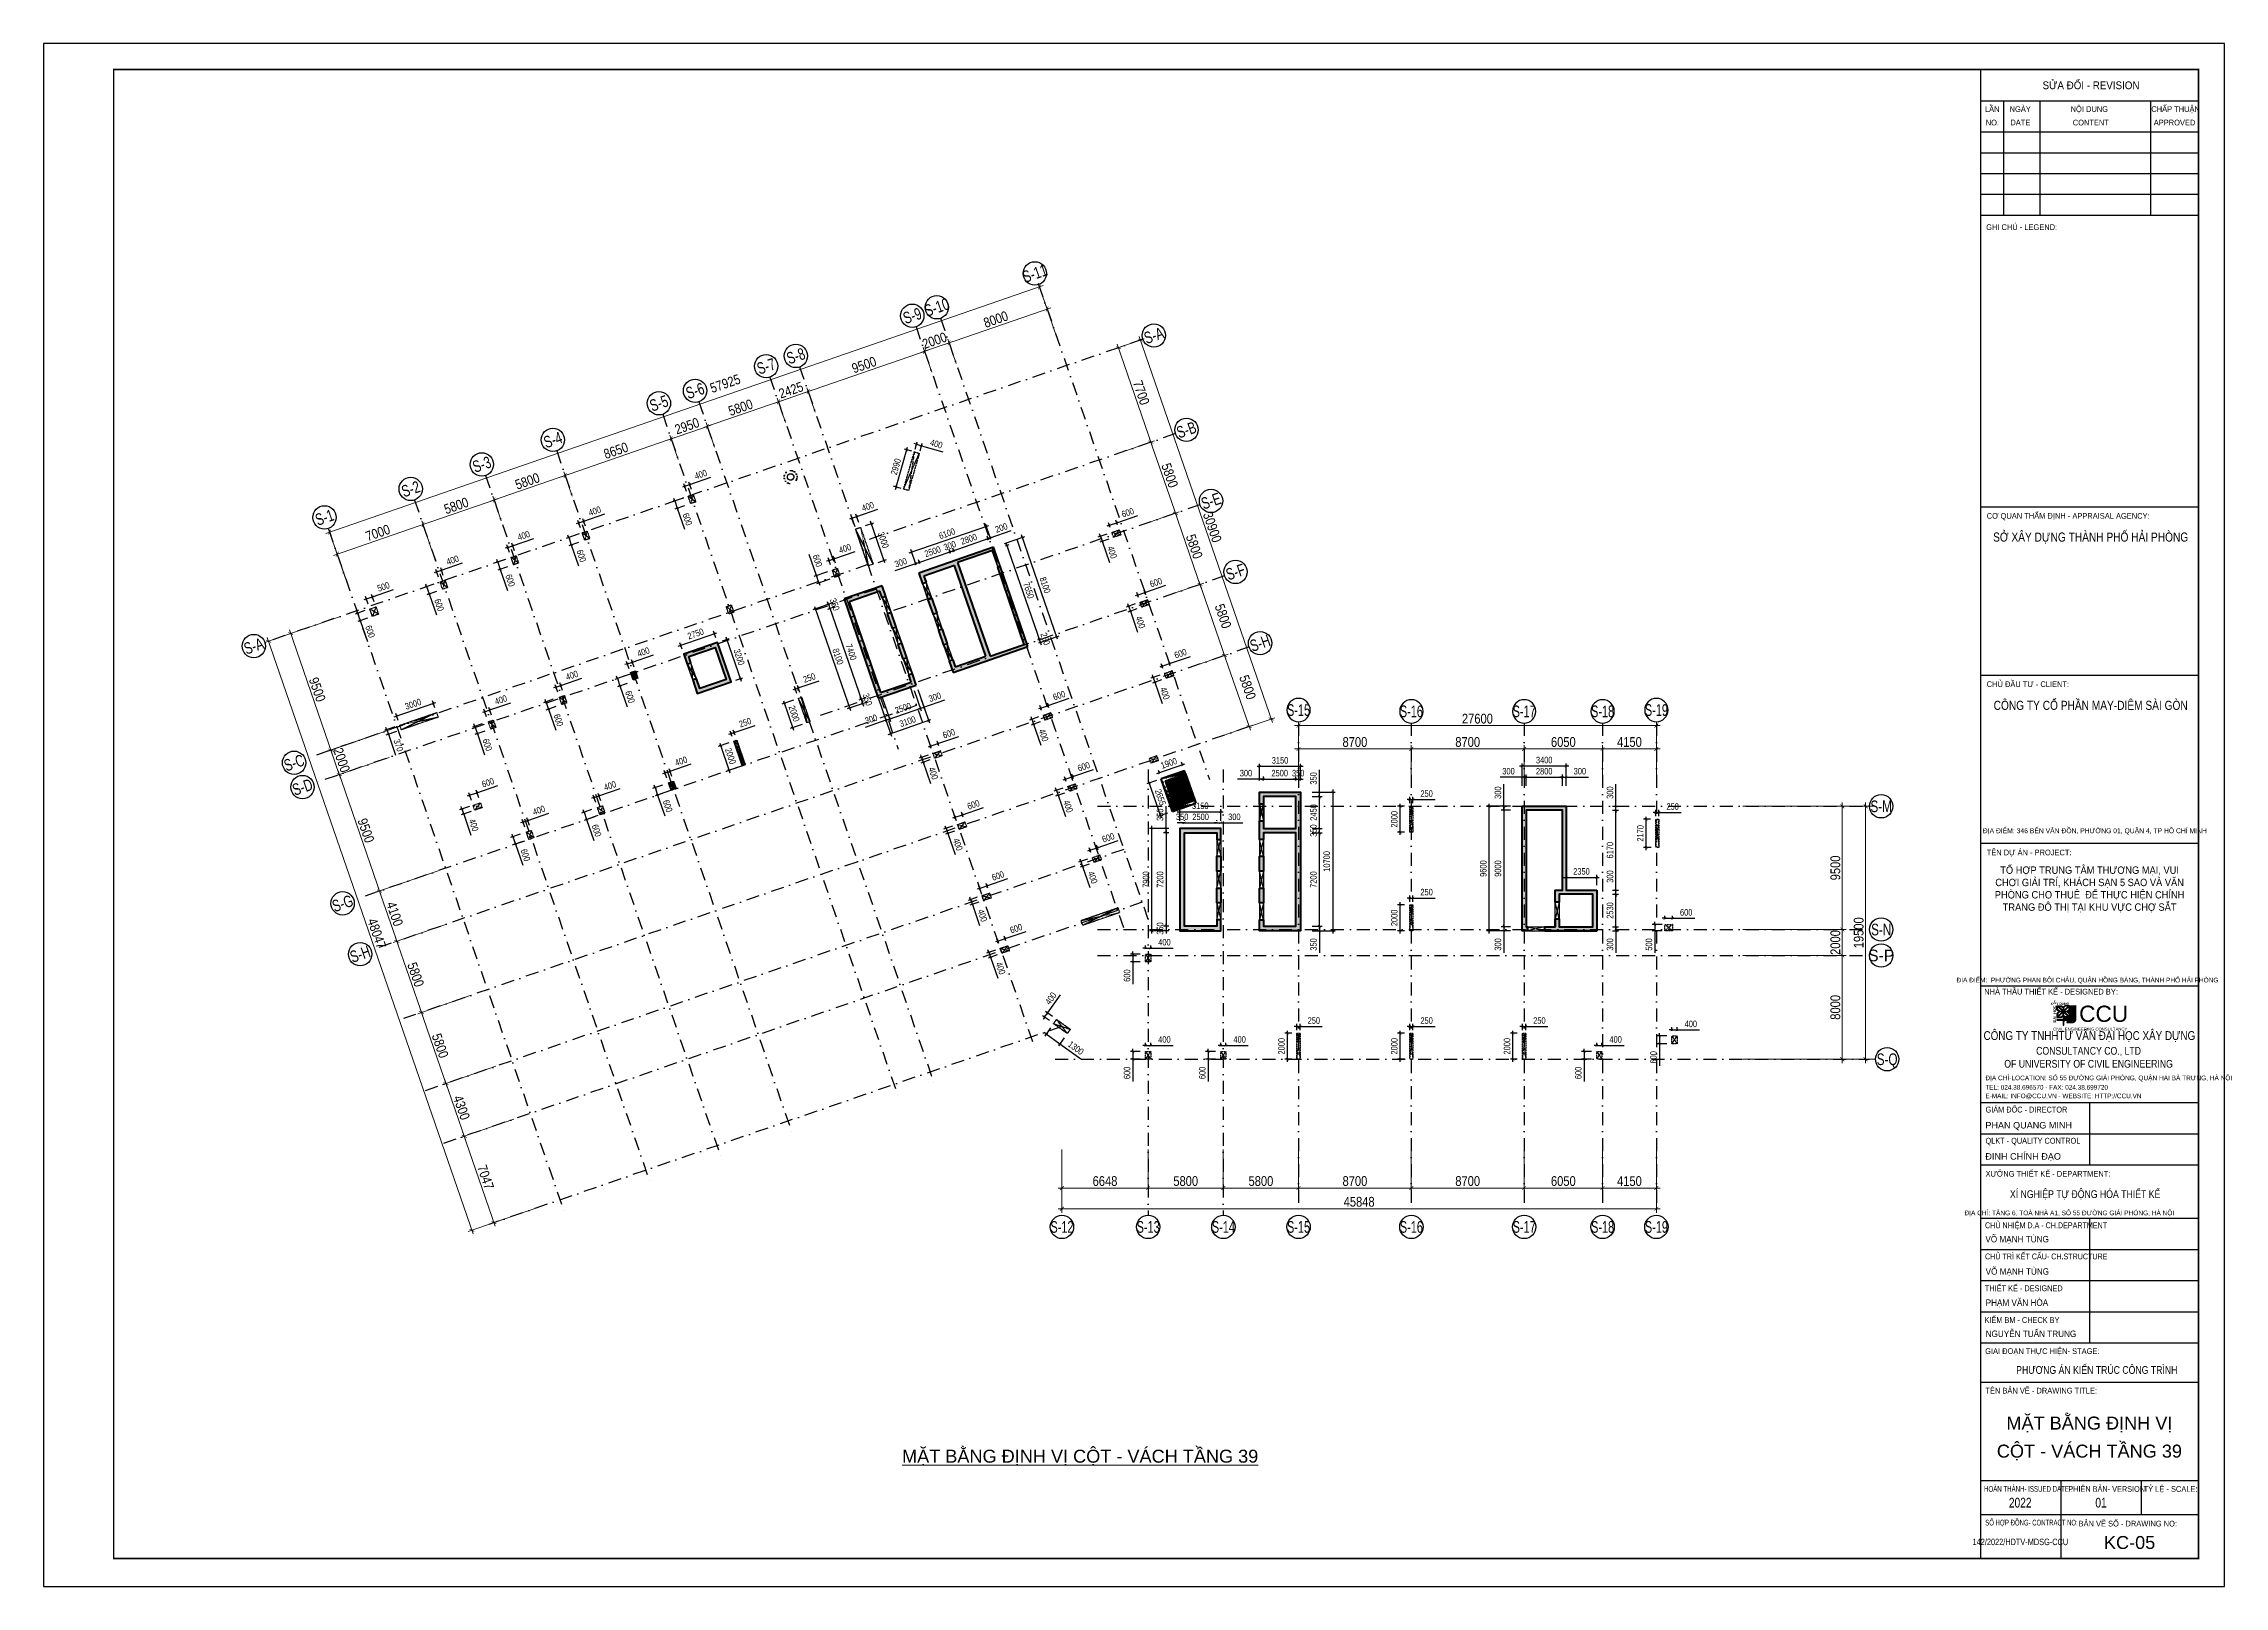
# Model space of a CAD drawing. Header units: millimetres. Extents: x 13965 to 1327256, y -72704 to 46237.
# Drawn here: x 974147 to 1142347, y -72704 to 46237 of the extents above; entities that cross this region are included whole.
import ezdxf
from ezdxf.enums import TextEntityAlignment as Align

# ---------------------------------------------------------------- set-up
doc = ezdxf.new("R2010")
doc.units = ezdxf.units.MM
doc.header["$MEASUREMENT"] = 0
for name, pattern in [('DASHDOT', [1, 0.5, -0.25, 0, -0.25]), ('DASHED', [4.5, 3, -1.5]), ('ST_MBDV Cot vach 220805$0$HIDDEN', [0.375, 0.25, -0.125])]:
    doc.linetypes.add(name, pattern=pattern)
for name, color, linetype in [('AUDIT_I_220807103235-17', 50, 'Continuous'), ('ccu11-Dim', 8, 'Continuous'), ('ccu11-Khuat', 9, 'DASHED'), ('ccu11-Manh', 8, 'Continuous'), ('ccu11-Thay', 7, 'Continuous'), ('ccu12-Manh', 8, 'Continuous'), ('KC-Betong', 6, 'Continuous'), ('KC2-DIM', 251, 'Continuous'), ('KT-Dim', 8, 'Continuous'), ('KT-Hatch', 251, 'Continuous'), ('KT-Luoi truc South Tower', 8, 'DASHDOT'), ('ST_MBDV Cot vach 220805$0$AUDIT_I_220805193045-1', 50, 'Continuous'), ('ST_MBDV Cot vach 220805$0$AUDIT_I_220805193045-5', 6, 'Continuous'), ('ST_MBDV Cot vach 220805$0$AUDIT_I_220805193045-6', 250, 'Continuous'), ('TNG', 50, 'Continuous'), ('xref.asix of  podium$0$xref.asix of  podium$0$Xref_ST_MBDV Cot vach 30.7.2022$0$KT-Net cot vach', 6, 'Continuous'), ('Xref_ST_MBDV Cot vach 30.7.2022|Xref_ST_MBDV Cot vach 30.7.2022|Xref_ST_MBDV Cot vach 30.7.2022|Xref_ST_MBDV Cot vach 30.7.2022|A-GRID-SYM', 50, 'Continuous')]:
    doc.layers.add(name, color=color, linetype=linetype)
for name, color, linetype, lineweight in [('khung', 7, 'Continuous', 60), ('KT-Chu viet', 255, 'Continuous', 20), ('KT-Kich thuoc', 159, 'Continuous', 18), ('KT-Net thay', 7, 'Continuous', 15), ('ST_MBDV Cot vach 220805$0$KT-Net cot vach', 6, 'Continuous', 50), ('ST_MBDV Cot vach 220805$0$Xref_ST_MBDV Cot vach 30.7.2022$0$KT-Net cot vach', 6, 'Continuous', 50), ('TEXT', 7, 'Continuous', 5), ('Xref_ST_MBDV Cot vach 30.7.2022$0$KT-Net cot vach', 6, 'Continuous', 50), ('Xref_ST_MBDV Cot vach 30.7.2022|Xref_ST_MBDV Cot vach 30.7.2022|Xref_ST_MBDV Cot vach 30.7.2022|Xref_ST_MBDV Cot vach 30.7.2022|ccu12-Tencaukien', 9, 'Continuous', 15)]:
    doc.layers.add(name, color=color, linetype=linetype, lineweight=lineweight)
doc.styles.add('51KHUNG TEN$0$khung ten A1$1$Standard', font='', dxfattribs={"width": 0.9})
doc.styles.add('Arial', font='arial.ttf', dxfattribs={"width": 0.7})
doc.styles.add('Arial Narrow', font='ARIALN.TTF')
doc.styles.add('HBA-Text', font='GOTHIC.TTF')
doc.styles.add('Khung ten KT A2$0$Khung A2$0$Khung A2$0$khung ten A1$1$Standard', font='')
doc.styles.add('SD-T2-B', font='arialbd.ttf')
doc.styles.add('ST_MBDV Cot vach 220805$0$HBA-Text', font='GOTHIC.TTF')
doc.styles.get('51KHUNG TEN$0$khung ten A1$1$Standard').set_extended_font_data('.VnArialH')
doc.styles.get('Khung ten KT A2$0$Khung A2$0$Khung A2$0$khung ten A1$1$Standard').set_extended_font_data('.VnArialH')
doc.dimstyles.new('ccu12-200', dxfattribs={"dimscale": 200, "dimtxt": 2.5, "dimasz": 1, "dimexe": 1, "dimexo": 2, "dimgap": 1, "dimtad": 1, "dimdec": 0, "dimdsep": 46, "dimtxsty": 'Arial Narrow', "dimblk": 'ARCHTICK', "dimcen": -1, "dimdle": 1, "dimclrd": 256, "dimclre": 256, "dimclrt": 3, "dimadec": 0, "dimazin": 2, "dimtfac": 0.1, "dimtdec": 0, "dimtmove": 0, "dimatfit": 1, "dimldrblk": 'ARCHTICK', "dimfxl": 1, "dimtvp": 0.833333, "dimtolj": 1, "dimtzin": 12, "dimarcsym": 0})
doc.dimstyles.new('CCU_1-300', dxfattribs={"dimscale": 300, "dimtxt": 2.5, "dimasz": 1, "dimexe": 1, "dimexo": 2, "dimgap": 0.5, "dimtad": 1, "dimdec": 0, "dimdsep": 46, "dimtxsty": 'Arial Narrow', "dimblk": 'ARCHTICK', "dimcen": -1, "dimdle": 1, "dimclrd": 256, "dimclre": 256, "dimclrt": 3, "dimadec": 0, "dimazin": 2, "dimtfac": 0.1, "dimtdec": 0, "dimtix": 1, "dimtmove": 2, "dimatfit": 1, "dimfxl": 1, "dimtvp": 0.833333, "dimtolj": 1, "dimtzin": 12, "dimarcsym": 0})

msp = doc.modelspace()

# ---------------------------------------------------------------- texts
at = {"layer": 'ccu11-Dim', "color": 31, "style": 'Arial'}
for s, p in [('MẶT BẰNG ĐỊNH VỊ', (1131936.7, -60114.9)), ('CỘT - VÁCH TẦNG 39', (1131936.7, -62276.8)), ('KC-05', (1135034.7, -69322.4))]:
    msp.add_text(s, height=1000, dxfattribs=at).set_placement(p, align=Align.MIDDLE_CENTER)
at = {"layer": 'Xref_ST_MBDV Cot vach 30.7.2022|Xref_ST_MBDV Cot vach 30.7.2022|Xref_ST_MBDV Cot vach 30.7.2022|Xref_ST_MBDV Cot vach 30.7.2022|ccu12-Tencaukien', "color": 31, "style": 'Arial'}
msp.add_text('%%UMẶT BẰNG ĐỊNH VỊ CỘT - VÁCH TẦNG 39', height=1000, dxfattribs=at).set_placement((1054094.2, -63167.5, 0.1), align=Align.CENTER)

# ---------------------------------------------------------------- blocks, each defined once
blk = doc.blocks.new('_ArchTick')
at = {"color": 0, "const_width": 0.15}
blk.add_lwpolyline([(-0.5, -0.5), (0.5, 0.5)], dxfattribs=at)
blk = doc.blocks.new('*D1040')
at = {"layer": 'Defpoints', "color": 0, "transparency": 16777216}
for p in [(-45982, 48779), (-41521, 44184), (-44090, 43297, 0)]:
    blk.add_point(p, dxfattribs=at)
at = {"layer": 'KT-Kich thuoc', "lineweight": -2, "transparency": 16777216}
for p, q in [((-45415, 48975), (-43130, 49764)), ((-43511, 49950), (-41423, 43900)), ((-43523, 43493), (-41237, 44282))]:
    blk.add_line(p, q, dxfattribs=at)
at = {"layer": 'KT-Kich thuoc', "lineweight": -2, "transparency": 16777216, "xscale": 300, "yscale": 300, "zscale": 300}
for p, rotation in [((-43414, 49666), 109.0471074798708), ((-41521, 44184), 289.0471074798708)]:
    blk.add_blockref('_ArchTick', p, dxfattribs=dict(at, rotation=rotation))
at = {"layer": 'KT-Kich thuoc', "color": 3, "transparency": 16777216, "insert": (-41963, 47099), "char_height": 750, "attachment_point": 5, "rotation": 289.04711, "style": 'Arial Narrow'}
blk.add_mtext('\\A1;5800', dxfattribs=at)
blk = doc.blocks.new('*D1041')
at = {"layer": 'Defpoints', "color": 0, "transparency": 16777216}
for p in [(-47874, 54262, 0), (-45982, 48779), (-43413, 49666)]:
    blk.add_point(p, dxfattribs=at)
at = {"layer": 'KT-Kich thuoc', "lineweight": -2, "transparency": 16777216}
for p, q in [((-47307, 54458), (-45022, 55247)), ((-45404, 55432), (-43315, 49383)), ((-45415, 48975), (-43129, 49764))]:
    blk.add_line(p, q, dxfattribs=at)
at = {"layer": 'KT-Kich thuoc', "lineweight": -2, "transparency": 16777216, "xscale": 300, "yscale": 300, "zscale": 300}
for p, rotation in [((-45306, 55149), 109.0471074798708), ((-43413, 49666), 289.0471074798708)]:
    blk.add_blockref('_ArchTick', p, dxfattribs=dict(at, rotation=rotation))
at = {"layer": 'KT-Kich thuoc', "color": 3, "transparency": 16777216, "insert": (-43856, 52582), "char_height": 750, "attachment_point": 5, "rotation": 289.04711, "style": 'Arial Narrow'}
blk.add_mtext('\\A1;5800', dxfattribs=at)
blk = doc.blocks.new('*D1042')
at = {"layer": 'Defpoints', "color": 0, "transparency": 16777216}
for p in [(-107244, 41911, 0), (-103322, 33214, 0), (-108556, 31407)]:
    blk.add_point(p, dxfattribs=at)
at = {"layer": 'KT-Kich thuoc', "lineweight": -2, "transparency": 16777216}
for p, q in [((-107811, 41715), (-111940, 40289)), ((-111755, 40671), (-108459, 31124)), ((-103889, 33019), (-108840, 31309))]:
    blk.add_line(p, q, dxfattribs=at)
at = {"layer": 'KT-Kich thuoc', "lineweight": -2, "transparency": 16777216, "xscale": 300, "yscale": 300, "zscale": 300}
for p, rotation in [((-111657, 40387), 109.0471379637702), ((-108556, 31407), 289.0471379637702)]:
    blk.add_blockref('_ArchTick', p, dxfattribs=dict(at, rotation=rotation))
at = {"layer": 'KT-Kich thuoc', "color": 3, "transparency": 16777216, "insert": (-109603, 36071), "char_height": 750, "attachment_point": 5, "rotation": 289.04714, "style": 'Arial Narrow'}
blk.add_mtext('\\A1;9500', dxfattribs=at)
blk = doc.blocks.new('*D1043')
at = {"layer": 'Defpoints', "color": 0, "transparency": 16777216}
for p in [(-103491, 31041, 0), (-99707, 22296), (-104803, 20537)]:
    blk.add_point(p, dxfattribs=at)
at = {"layer": 'KT-Kich thuoc', "lineweight": -2, "transparency": 16777216}
for p, q in [((-104058, 30845), (-108187, 29419)), ((-108002, 29801), (-104706, 20253)), ((-100274, 22101), (-105087, 20439))]:
    blk.add_line(p, q, dxfattribs=at)
at = {"layer": 'KT-Kich thuoc', "lineweight": -2, "transparency": 16777216, "xscale": 300, "yscale": 300, "zscale": 300}
for p, rotation in [((-107904, 29517), 109.0471379637702), ((-104803, 20537), 289.0471379637702)]:
    blk.add_blockref('_ArchTick', p, dxfattribs=dict(at, rotation=rotation))
at = {"layer": 'KT-Kich thuoc', "color": 3, "transparency": 16777216, "insert": (-105850, 25201), "char_height": 750, "attachment_point": 5, "rotation": 289.04714, "style": 'Arial Narrow'}
blk.add_mtext('\\A1;9500', dxfattribs=at)
blk = doc.blocks.new('*D1044')
at = {"layer": 'Defpoints', "color": 0, "transparency": 16777216}
for p in [(-104143, 32931, 0), (-103491, 31041, 0), (-107904, 29517)]:
    blk.add_point(p, dxfattribs=at)
at = {"layer": 'KT-Kich thuoc', "lineweight": -2, "transparency": 16777216}
for p, q in [((-104711, 32735), (-108840, 31310)), ((-108557, 31407), (-108654, 31691)), ((-108557, 31407), (-107904, 29517)), ((-104058, 30845), (-108187, 29419)), ((-107904, 29517), (-107806, 29233))]:
    blk.add_line(p, q, dxfattribs=at)
at = {"layer": 'KT-Kich thuoc', "lineweight": -2, "transparency": 16777216, "xscale": 300, "yscale": 300, "zscale": 300}
for p, rotation in [((-108557, 31407), 289.0471379637702), ((-107904, 29517), 109.0471379637702)]:
    blk.add_blockref('_ArchTick', p, dxfattribs=dict(at, rotation=rotation))
at = {"layer": 'KT-Kich thuoc', "color": 3, "transparency": 16777216, "insert": (-107726, 30636), "char_height": 750, "attachment_point": 5, "rotation": 289.04714, "style": 'Arial Narrow'}
blk.add_mtext('\\A1;2000', dxfattribs=at)
blk = doc.blocks.new('ST_MBDV Cot vach 220805$0$GRID-SYM-flat-103')
at = {"layer": 'ST_MBDV Cot vach 220805$0$AUDIT_I_220805193045-1'}
blk.add_circle((0, 0, 0), 900, dxfattribs=at)
at = {"layer": 'ST_MBDV Cot vach 220805$0$AUDIT_I_220805193045-1', "style": 'ST_MBDV Cot vach 220805$0$HBA-Text'}
blk.add_attdef('GRID', text='', height=900, rotation=19.04714, dxfattribs=at).set_placement((0, 0, 0), align=Align.MIDDLE_CENTER)
blk = doc.blocks.new('*D1045')
at = {"layer": 'Defpoints', "color": 0, "transparency": 16777216}
for p in [(-44089, 43297, 0), (-39628, 38701), (-42197, 37814, 0)]:
    blk.add_point(p, dxfattribs=at)
at = {"layer": 'KT-Kich thuoc', "lineweight": -2, "transparency": 16777216}
for p, q in [((-43522, 43493), (-41237, 44282)), ((-41619, 44467), (-39530, 38418)), ((-41630, 38010), (-39344, 38799))]:
    blk.add_line(p, q, dxfattribs=at)
at = {"layer": 'KT-Kich thuoc', "lineweight": -2, "transparency": 16777216, "xscale": 300, "yscale": 300, "zscale": 300}
for p, rotation in [((-41521, 44184), 109.0471074798708), ((-39628, 38701), 289.0471074798708)]:
    blk.add_blockref('_ArchTick', p, dxfattribs=dict(at, rotation=rotation))
at = {"layer": 'KT-Kich thuoc', "color": 3, "transparency": 16777216, "insert": (-39739, 41731), "char_height": 750, "attachment_point": 5, "rotation": 289.04711, "style": 'Arial Narrow'}
blk.add_mtext('\\A1;5800', dxfattribs=at)
blk = doc.blocks.new('*D1046')
at = {"layer": 'Defpoints', "color": 0, "transparency": 16777216}
for p in [(-42197, 37814, 0), (-40305, 32332, 0), (-37735, 33219)]:
    blk.add_point(p, dxfattribs=at)
at = {"layer": 'KT-Kich thuoc', "lineweight": -2, "transparency": 16777216}
for p, q in [((-41630, 38010), (-39344, 38799)), ((-39726, 38985), (-37637, 32935)), ((-39737, 32528), (-37452, 33317))]:
    blk.add_line(p, q, dxfattribs=at)
at = {"layer": 'KT-Kich thuoc', "lineweight": -2, "transparency": 16777216, "xscale": 300, "yscale": 300, "zscale": 300}
for p, rotation in [((-39628, 38701), 109.0471074798708), ((-37735, 33219), 289.0471074798708)]:
    blk.add_blockref('_ArchTick', p, dxfattribs=dict(at, rotation=rotation))
at = {"layer": 'KT-Kich thuoc', "color": 3, "transparency": 16777216, "insert": (-37846, 36248), "char_height": 750, "attachment_point": 5, "rotation": 289.04711, "style": 'Arial Narrow'}
blk.add_mtext('\\A1;5800', dxfattribs=at)
blk = doc.blocks.new('*D1047')
at = {"layer": 'Defpoints', "color": 0, "transparency": 16777216}
for p in [(-52171, 1204), (-6323, 1204), (-6323, -3959)]:
    blk.add_point(p, dxfattribs=at)
at = {"layer": 'KT-Kich thuoc', "lineweight": -2, "transparency": 16777216}
for p, q in [((-52171, 604), (-52171, -4259)), ((-6323, 604), (-6323, -4259)), ((-52471, -3959), (-6023, -3959))]:
    blk.add_line(p, q, dxfattribs=at)
at = {"layer": 'KT-Kich thuoc', "lineweight": -2, "transparency": 16777216, "xscale": 300, "yscale": 300, "zscale": 300, "rotation": 180}
blk.add_blockref('_ArchTick', (-52171, -3959), dxfattribs=at)
at = {"layer": 'KT-Kich thuoc', "lineweight": -2, "transparency": 16777216, "xscale": 300, "yscale": 300, "zscale": 300}
blk.add_blockref('_ArchTick', (-6323, -3959), dxfattribs=at)
at = {"layer": 'KT-Kich thuoc', "color": 3, "transparency": 16777216, "insert": (-29247, -3426), "char_height": 750, "attachment_point": 5, "style": 'Arial Narrow'}
blk.add_mtext('\\A1;45848', dxfattribs=at)
blk = doc.blocks.new('*D1048')
at = {"layer": 'Defpoints', "color": 0, "transparency": 16777216}
for p in [(-265, 27070), (-265, 7570), (9819, 7570)]:
    blk.add_point(p, dxfattribs=at)
at = {"layer": 'KT-Kich thuoc', "lineweight": -2, "transparency": 16777216}
for p, q in [((335, 27070), (10119, 27070)), ((9819, 27370), (9819, 7270)), ((335, 7570), (10119, 7570))]:
    blk.add_line(p, q, dxfattribs=at)
at = {"layer": 'KT-Kich thuoc', "lineweight": -2, "transparency": 16777216, "xscale": 300, "yscale": 300, "zscale": 300}
for p, rotation in [((9819, 27070), 90), ((9819, 7570), 270)]:
    blk.add_blockref('_ArchTick', p, dxfattribs=dict(at, rotation=rotation))
at = {"layer": 'KT-Kich thuoc', "color": 3, "transparency": 16777216, "insert": (9286, 17320), "char_height": 750, "attachment_point": 5, "rotation": 90, "style": 'Arial Narrow'}
blk.add_mtext('\\A1;19500', dxfattribs=at)
blk = doc.blocks.new('*D1049')
at = {"layer": 'Defpoints', "color": 0, "transparency": 16777216}
for p in [(-52171, 1204), (-45523, 1204, 0), (-45523, -2359)]:
    blk.add_point(p, dxfattribs=at)
at = {"layer": 'KT-Kich thuoc', "lineweight": -2, "transparency": 16777216}
for p, q in [((-52171, 604), (-52171, -2659)), ((-45523, 604), (-45523, -2659)), ((-52471, -2359), (-45223, -2359))]:
    blk.add_line(p, q, dxfattribs=at)
at = {"layer": 'KT-Kich thuoc', "lineweight": -2, "transparency": 16777216, "xscale": 300, "yscale": 300, "zscale": 300, "rotation": 180}
blk.add_blockref('_ArchTick', (-52171, -2359), dxfattribs=at)
at = {"layer": 'KT-Kich thuoc', "lineweight": -2, "transparency": 16777216, "xscale": 300, "yscale": 300, "zscale": 300}
blk.add_blockref('_ArchTick', (-45523, -2359), dxfattribs=at)
at = {"layer": 'KT-Kich thuoc', "color": 3, "transparency": 16777216, "insert": (-48847, -1826), "char_height": 750, "attachment_point": 5, "style": 'Arial Narrow'}
blk.add_mtext('\\A1;6648', dxfattribs=at)
blk = doc.blocks.new('*D1050')
at = {"layer": 'Defpoints', "color": 0, "transparency": 16777216}
for p in [(-110864, 40661, 0), (-91942, -3636), (-97678, -5616)]:
    blk.add_point(p, dxfattribs=at)
at = {"layer": 'KT-Kich thuoc', "lineweight": -2, "transparency": 16777216}
for p, q in [((-111431, 40465), (-113642, 39702)), ((-113456, 40083), (-97581, -5900)), ((-92509, -3831), (-97962, -5714))]:
    blk.add_line(p, q, dxfattribs=at)
at = {"layer": 'KT-Kich thuoc', "lineweight": -2, "transparency": 16777216, "xscale": 300, "yscale": 300, "zscale": 300}
for p, rotation in [((-113358, 39800), 109.0471379637702), ((-97678, -5616), 289.0471379637702)]:
    blk.add_blockref('_ArchTick', p, dxfattribs=dict(at, rotation=rotation))
at = {"layer": 'KT-Kich thuoc', "color": 3, "transparency": 16777216, "insert": (-105015, 17266), "char_height": 750, "attachment_point": 5, "rotation": 289.04714, "style": 'Arial Narrow'}
blk.add_mtext('\\A1;48047', dxfattribs=at)
blk = doc.blocks.new('*D1051')
at = {"layer": 'Defpoints', "color": 0, "transparency": 16777216}
for p in [(-100390, 22061, 0), (-99052, 18185, 0), (-103465, 16661)]:
    blk.add_point(p, dxfattribs=at)
at = {"layer": 'KT-Kich thuoc', "lineweight": -2, "transparency": 16777216}
for p, q in [((-100958, 21865), (-105087, 20439)), ((-104901, 20820), (-103368, 16378)), ((-99620, 17989), (-103749, 16563))]:
    blk.add_line(p, q, dxfattribs=at)
at = {"layer": 'KT-Kich thuoc', "lineweight": -2, "transparency": 16777216, "xscale": 300, "yscale": 300, "zscale": 300}
for p, rotation in [((-104803, 20537), 109.0471379637702), ((-103465, 16661), 289.0471379637702)]:
    blk.add_blockref('_ArchTick', p, dxfattribs=dict(at, rotation=rotation))
at = {"layer": 'KT-Kich thuoc', "color": 3, "transparency": 16777216, "insert": (-103631, 18773), "char_height": 750, "attachment_point": 5, "rotation": 289.04714, "style": 'Arial Narrow'}
blk.add_mtext('\\A1;4100', dxfattribs=at)
blk = doc.blocks.new('*D1052')
at = {"layer": 'Defpoints', "color": 0, "transparency": 16777216}
for p in [(-99052, 18185, 0), (-97162, 12702, 0), (-101573, 11179)]:
    blk.add_point(p, dxfattribs=at)
at = {"layer": 'KT-Kich thuoc', "lineweight": -2, "transparency": 16777216}
for p, q in [((-99620, 17989), (-103749, 16564)), ((-103563, 16945), (-101475, 10896)), ((-97729, 12506), (-101856, 11081))]:
    blk.add_line(p, q, dxfattribs=at)
at = {"layer": 'KT-Kich thuoc', "lineweight": -2, "transparency": 16777216, "xscale": 300, "yscale": 300, "zscale": 300}
for p, rotation in [((-103466, 16662), 109.0471379637702), ((-101573, 11179), 289.0471379637702)]:
    blk.add_blockref('_ArchTick', p, dxfattribs=dict(at, rotation=rotation))
at = {"layer": 'KT-Kich thuoc', "color": 3, "transparency": 16777216, "insert": (-102015, 14094), "char_height": 750, "attachment_point": 5, "rotation": 289.04714, "style": 'Arial Narrow'}
blk.add_mtext('\\A1;5800', dxfattribs=at)
blk = doc.blocks.new('*D1053')
at = {"layer": 'Defpoints', "color": 0, "transparency": 16777216}
for p in [(-97162, 12702, 0), (-95267, 7220, 0), (-99682, 5696)]:
    blk.add_point(p, dxfattribs=at)
at = {"layer": 'KT-Kich thuoc', "lineweight": -2, "transparency": 16777216}
for p, q in [((-97729, 12506), (-101858, 11080)), ((-101673, 11462), (-99584, 5412)), ((-95834, 7024), (-99966, 5598))]:
    blk.add_line(p, q, dxfattribs=at)
at = {"layer": 'KT-Kich thuoc', "lineweight": -2, "transparency": 16777216, "xscale": 300, "yscale": 300, "zscale": 300}
for p, rotation in [((-101575, 11178), 109.0471379637702), ((-99682, 5696), 289.0471379637702)]:
    blk.add_blockref('_ArchTick', p, dxfattribs=dict(at, rotation=rotation))
at = {"layer": 'KT-Kich thuoc', "color": 3, "transparency": 16777216, "insert": (-100125, 8611), "char_height": 750, "attachment_point": 5, "rotation": 289.04714, "style": 'Arial Narrow'}
blk.add_mtext('\\A1;5800', dxfattribs=at)
blk = doc.blocks.new('*D1054')
at = {"layer": 'Defpoints', "color": 0, "transparency": 16777216}
for p in [(-95267, 7220, 0), (-93864, 3156, 0), (-98277, 1632)]:
    blk.add_point(p, dxfattribs=at)
at = {"layer": 'KT-Kich thuoc', "lineweight": -2, "transparency": 16777216}
for p, q in [((-95834, 7024), (-99963, 5599)), ((-99778, 5980), (-98179, 1348)), ((-94431, 2960), (-98560, 1534))]:
    blk.add_line(p, q, dxfattribs=at)
at = {"layer": 'KT-Kich thuoc', "lineweight": -2, "transparency": 16777216, "xscale": 300, "yscale": 300, "zscale": 300}
for p, rotation in [((-99680, 5697), 109.0471379637702), ((-98277, 1632), 289.0471379637702)]:
    blk.add_blockref('_ArchTick', p, dxfattribs=dict(at, rotation=rotation))
at = {"layer": 'KT-Kich thuoc', "color": 3, "transparency": 16777216, "insert": (-98475, 3838), "char_height": 750, "attachment_point": 5, "rotation": 289.04714, "style": 'Arial Narrow'}
blk.add_mtext('\\A1;4300', dxfattribs=at)
blk = doc.blocks.new('*D1055')
at = {"layer": 'Defpoints', "color": 0, "transparency": 16777216}
for p in [(-93864, 3156, 0), (-95977, -5029), (-91564, -3505, 0)]:
    blk.add_point(p, dxfattribs=at)
at = {"layer": 'KT-Kich thuoc', "lineweight": -2, "transparency": 16777216}
for p, q in [((-94431, 2960), (-98560, 1534)), ((-98375, 1916), (-95879, -5312)), ((-92131, -3701), (-96261, -5127))]:
    blk.add_line(p, q, dxfattribs=at)
at = {"layer": 'KT-Kich thuoc', "lineweight": -2, "transparency": 16777216, "xscale": 300, "yscale": 300, "zscale": 300}
for p, rotation in [((-98277, 1632), 109.0471379637702), ((-95977, -5029), 289.0471379637702)]:
    blk.add_blockref('_ArchTick', p, dxfattribs=dict(at, rotation=rotation))
at = {"layer": 'KT-Kich thuoc', "color": 3, "transparency": 16777216, "insert": (-96623, -1524), "char_height": 750, "attachment_point": 5, "rotation": 289.04714, "style": 'Arial Narrow'}
blk.add_mtext('\\A1;7047', dxfattribs=at)
blk = doc.blocks.new('*D1056')
at = {"layer": 'Defpoints', "color": 0, "transparency": 16777216}
for p in [(-52359, 62652), (-108654, 48212), (-107112, 43748, 0)]:
    blk.add_point(p, dxfattribs=at)
at = {"layer": 'KT-Kich thuoc', "lineweight": -2, "transparency": 16777216}
for p, q in [((-52555, 63219), (-53998, 67400)), ((-53617, 67214), (-108937, 48114)), ((-107308, 44315), (-108751, 48496))]:
    blk.add_line(p, q, dxfattribs=at)
at = {"layer": 'KT-Kich thuoc', "lineweight": -2, "transparency": 16777216, "xscale": 300, "yscale": 300, "zscale": 300}
for p, rotation in [((-53900, 67116), 19.04771637789532), ((-108654, 48212), 199.0477163778953)]:
    blk.add_blockref('_ArchTick', p, dxfattribs=dict(at, rotation=rotation))
at = {"layer": 'KT-Kich thuoc', "color": 3, "transparency": 16777216, "insert": (-78140, 59662), "char_height": 750, "attachment_point": 5, "rotation": 19.04772, "style": 'Arial Narrow'}
blk.add_mtext('\\A1;57925', dxfattribs=at)
blk = doc.blocks.new('*D1057')
at = {"layer": 'Defpoints', "color": 0, "transparency": 16777216}
for p in [(-101450, 48795), (-100280, 45407), (-106897, 43123)]:
    blk.add_point(p, dxfattribs=at)
at = {"layer": 'KT-Kich thuoc', "lineweight": -2, "transparency": 16777216}
for p, q in [((-108350, 46413), (-101166, 48893)), ((-100476, 45974), (-101548, 49079)), ((-107092, 43690), (-108164, 46794))]:
    blk.add_line(p, q, dxfattribs=at)
for p, xscale, yscale, zscale, rotation in [((-101450, 48795), 300, 300, 300, 19.04713796427213), ((-108066, 46511), 300.0000000000001, 300.0000000000001, 300.0000000000001, 199.0471379642721)]:
    blk.add_blockref('_ArchTick', p, dxfattribs=dict(at, xscale=xscale, yscale=yscale, zscale=zscale, rotation=rotation))
at = {"layer": 'KT-Kich thuoc', "color": 3, "transparency": 16777216, "insert": (-104932, 48157), "char_height": 750, "attachment_point": 5, "rotation": 19.04714, "style": 'Arial Narrow'}
blk.add_mtext('\\A1;7000', dxfattribs=at)
blk = doc.blocks.new('*D1058')
at = {"layer": 'Defpoints', "color": 0, "transparency": 16777216}
for p in [(-95967, 50688), (-95220, 48523), (-100280, 45407)]:
    blk.add_point(p, dxfattribs=at)
at = {"layer": 'KT-Kich thuoc', "lineweight": -2, "transparency": 16777216}
for p, q in [((-101733, 48697), (-95684, 50786)), ((-95415, 49090), (-96065, 50972)), ((-100476, 45974), (-101548, 49079))]:
    blk.add_line(p, q, dxfattribs=at)
for p, xscale, yscale, zscale, rotation in [((-95967, 50688), 300, 300, 300, 19.04713796427213), ((-101450, 48795), 300.0000000000001, 300.0000000000001, 300.0000000000001, 199.0471379642721)]:
    blk.add_blockref('_ArchTick', p, dxfattribs=dict(at, xscale=xscale, yscale=yscale, zscale=zscale, rotation=rotation))
at = {"layer": 'KT-Kich thuoc', "color": 3, "transparency": 16777216, "insert": (-98882, 50245), "char_height": 750, "attachment_point": 5, "rotation": 19.04714, "style": 'Arial Narrow'}
blk.add_mtext('\\A1;5800', dxfattribs=at)
blk = doc.blocks.new('*D1059')
at = {"layer": 'Defpoints', "color": 0, "transparency": 16777216}
for p in [(-90485, 52581), (-89737, 50415), (-95220, 48523)]:
    blk.add_point(p, dxfattribs=at)
at = {"layer": 'KT-Kich thuoc', "lineweight": -2, "transparency": 16777216}
for p, q in [((-96251, 50590), (-90201, 52679)), ((-89933, 50983), (-90583, 52864)), ((-95415, 49090), (-96065, 50972))]:
    blk.add_line(p, q, dxfattribs=at)
for p, xscale, yscale, zscale, rotation in [((-90485, 52581), 300, 300, 300, 19.04713796427213), ((-95967, 50688), 300.0000000000001, 300.0000000000001, 300.0000000000001, 199.0471379642721)]:
    blk.add_blockref('_ArchTick', p, dxfattribs=dict(at, xscale=xscale, yscale=yscale, zscale=zscale, rotation=rotation))
at = {"layer": 'KT-Kich thuoc', "color": 3, "transparency": 16777216, "insert": (-93400, 52138), "char_height": 750, "attachment_point": 5, "rotation": 19.04714, "style": 'Arial Narrow'}
blk.add_mtext('\\A1;5800', dxfattribs=at)
blk = doc.blocks.new('*D1060')
at = {"layer": 'Defpoints', "color": 0, "transparency": 16777216}
for p in [(-82308, 55404), (-81561, 53238), (-89737, 50415)]:
    blk.add_point(p, dxfattribs=at)
at = {"layer": 'KT-Kich thuoc', "lineweight": -2, "transparency": 16777216}
for p, q in [((-81757, 53805), (-82406, 55687)), ((-90768, 52483), (-82025, 55502)), ((-89933, 50983), (-90583, 52864))]:
    blk.add_line(p, q, dxfattribs=at)
for p, xscale, yscale, zscale, rotation in [((-82308, 55404), 300, 300, 300, 19.04713796427213), ((-90485, 52581), 300.0000000000001, 300.0000000000001, 300.0000000000001, 199.0471379642721)]:
    blk.add_blockref('_ArchTick', p, dxfattribs=dict(at, xscale=xscale, yscale=yscale, zscale=zscale, rotation=rotation))
at = {"layer": 'KT-Kich thuoc', "color": 3, "transparency": 16777216, "insert": (-86570, 54496), "char_height": 750, "attachment_point": 5, "rotation": 19.04714, "style": 'Arial Narrow'}
blk.add_mtext('\\A1;8650', dxfattribs=at)
blk = doc.blocks.new('*D1061')
at = {"layer": 'Defpoints', "color": 0, "transparency": 16777216}
for p in [(-79520, 56366), (-78772, 54201), (-81561, 53238)]:
    blk.add_point(p, dxfattribs=at)
at = {"layer": 'KT-Kich thuoc', "lineweight": -2, "transparency": 16777216}
for p, q in [((-82592, 55306), (-79236, 56464)), ((-81757, 53805), (-82406, 55687)), ((-78968, 54768), (-79618, 56650))]:
    blk.add_line(p, q, dxfattribs=at)
for p, xscale, yscale, zscale, rotation in [((-82308, 55404), 300.0000000000001, 300.0000000000001, 300.0000000000001, 199.0471379642721), ((-79520, 56366), 300, 300, 300, 19.04713796427213)]:
    blk.add_blockref('_ArchTick', p, dxfattribs=dict(at, xscale=xscale, yscale=yscale, zscale=zscale, rotation=rotation))
at = {"layer": 'KT-Kich thuoc', "color": 3, "transparency": 16777216, "insert": (-81088, 56389), "char_height": 750, "attachment_point": 5, "rotation": 19.04714, "style": 'Arial Narrow'}
blk.add_mtext('\\A1;2950', dxfattribs=at)
blk = doc.blocks.new('*D1062')
at = {"layer": 'Defpoints', "color": 0, "transparency": 16777216}
for p in [(-74037, 58259), (-73290, 56094), (-78772, 54201)]:
    blk.add_point(p, dxfattribs=at)
at = {"layer": 'KT-Kich thuoc', "lineweight": -2, "transparency": 16777216}
for p, q in [((-79803, 56269), (-73754, 58357)), ((-73486, 56661), (-74135, 58543)), ((-78968, 54768), (-79618, 56650))]:
    blk.add_line(p, q, dxfattribs=at)
for p, xscale, yscale, zscale, rotation in [((-74037, 58259), 300, 300, 300, 19.04713796427213), ((-79520, 56366), 300.0000000000001, 300.0000000000001, 300.0000000000001, 199.0471379642721)]:
    blk.add_blockref('_ArchTick', p, dxfattribs=dict(at, xscale=xscale, yscale=yscale, zscale=zscale, rotation=rotation))
at = {"layer": 'KT-Kich thuoc', "color": 3, "transparency": 16777216, "insert": (-76953, 57817), "char_height": 750, "attachment_point": 5, "rotation": 19.04714, "style": 'Arial Narrow'}
blk.add_mtext('\\A1;5800', dxfattribs=at)
blk = doc.blocks.new('*D1063')
at = {"layer": 'Defpoints', "color": 0, "transparency": 16777216}
for p in [(-71745, 59051), (-73290, 56094), (-70998, 56885)]:
    blk.add_point(p, dxfattribs=at)
at = {"layer": 'KT-Kich thuoc', "lineweight": -2, "transparency": 16777216}
for p, q in [((-74321, 58161), (-71462, 59149)), ((-71193, 57452), (-71843, 59334)), ((-73486, 56661), (-74135, 58543))]:
    blk.add_line(p, q, dxfattribs=at)
for p, xscale, yscale, zscale, rotation in [((-71745, 59051), 300, 300, 300, 19.04713796427213), ((-74037, 58259), 300.0000000000001, 300.0000000000001, 300.0000000000001, 199.0471379642721)]:
    blk.add_blockref('_ArchTick', p, dxfattribs=dict(at, xscale=xscale, yscale=yscale, zscale=zscale, rotation=rotation))
at = {"layer": 'KT-Kich thuoc', "color": 3, "transparency": 16777216, "insert": (-73065, 59159), "char_height": 750, "attachment_point": 5, "rotation": 19.04714, "style": 'Arial Narrow'}
blk.add_mtext('\\A1;2425', dxfattribs=at)
blk = doc.blocks.new('*D1064')
at = {"layer": 'Defpoints', "color": 0, "transparency": 16777216}
for p in [(-62765, 62151), (-62018, 59985), (-70998, 56885)]:
    blk.add_point(p, dxfattribs=at)
at = {"layer": 'KT-Kich thuoc', "lineweight": -2, "transparency": 16777216}
for p, q in [((-72029, 58953), (-62482, 62249)), ((-62214, 60553), (-62863, 62435)), ((-71193, 57452), (-71843, 59334))]:
    blk.add_line(p, q, dxfattribs=at)
for p, xscale, yscale, zscale, rotation in [((-62765, 62151), 300, 300, 300, 19.04713796427213), ((-71745, 59051), 300.0000000000001, 300.0000000000001, 300.0000000000001, 199.0471379642721)]:
    blk.add_blockref('_ArchTick', p, dxfattribs=dict(at, xscale=xscale, yscale=yscale, zscale=zscale, rotation=rotation))
at = {"layer": 'KT-Kich thuoc', "color": 3, "transparency": 16777216, "insert": (-67429, 61105), "char_height": 750, "attachment_point": 5, "rotation": 19.04714, "style": 'Arial Narrow'}
blk.add_mtext('\\A1;9500', dxfattribs=at)
blk = doc.blocks.new('*D1065')
at = {"layer": 'Defpoints', "color": 0, "transparency": 16777216}
for p in [(-60875, 62804), (-60127, 60638), (-62018, 59985)]:
    blk.add_point(p, dxfattribs=at)
at = {"layer": 'KT-Kich thuoc', "lineweight": -2, "transparency": 16777216}
for p, q in [((-62214, 60553), (-62863, 62435)), ((-62765, 62151), (-60875, 62804)), ((-60323, 61205), (-60973, 63087)), ((-60875, 62804), (-60591, 62902)), ((-62765, 62151), (-63049, 62053))]:
    blk.add_line(p, q, dxfattribs=at)
for p, xscale, yscale, zscale, rotation in [((-62765, 62151), 300, 300, 300, 19.04713796427217), ((-60875, 62804), 300.0000000000001, 300.0000000000001, 300.0000000000001, 199.0471379642721)]:
    blk.add_blockref('_ArchTick', p, dxfattribs=dict(at, xscale=xscale, yscale=yscale, zscale=zscale, rotation=rotation))
at = {"layer": 'KT-Kich thuoc', "color": 3, "transparency": 16777216, "insert": (-61994, 62981), "char_height": 750, "attachment_point": 5, "rotation": 19.04714, "style": 'Arial Narrow'}
blk.add_mtext('\\A1;2000', dxfattribs=at)
blk = doc.blocks.new('*D1066')
at = {"layer": 'Defpoints', "color": 0, "transparency": 16777216}
for p in [(-53313, 65414), (-52565, 63249), (-60127, 60638)]:
    blk.add_point(p, dxfattribs=at)
at = {"layer": 'KT-Kich thuoc', "lineweight": -2, "transparency": 16777216}
for p, q in [((-52761, 63816), (-53411, 65698)), ((-61158, 62706), (-53029, 65512)), ((-60323, 61205), (-60973, 63087))]:
    blk.add_line(p, q, dxfattribs=at)
for p, xscale, yscale, zscale, rotation in [((-53313, 65414), 300, 300, 300, 19.04713796427213), ((-60875, 62804), 300.0000000000001, 300.0000000000001, 300.0000000000001, 199.0471379642721)]:
    blk.add_blockref('_ArchTick', p, dxfattribs=dict(at, xscale=xscale, yscale=yscale, zscale=zscale, rotation=rotation))
at = {"layer": 'KT-Kich thuoc', "color": 3, "transparency": 16777216, "insert": (-57268, 64613), "char_height": 750, "attachment_point": 5, "rotation": 19.04714, "style": 'Arial Narrow'}
blk.add_mtext('\\A1;8000', dxfattribs=at)
blk = doc.blocks.new('*D1067')
at = {"layer": 'Defpoints', "color": 0, "transparency": 16777216}
for p in [(-48876, 62062, 0), (-36033, 33807), (-38792, 32854, 0)]:
    blk.add_point(p, dxfattribs=at)
at = {"layer": 'KT-Kich thuoc', "lineweight": -2, "transparency": 16777216}
for p, q in [((-48308, 62258), (-45834, 63113)), ((-46215, 63298), (-35935, 33523)), ((-38225, 33050), (-35749, 33904))]:
    blk.add_line(p, q, dxfattribs=at)
at = {"layer": 'KT-Kich thuoc', "lineweight": -2, "transparency": 16777216, "xscale": 300, "yscale": 300, "zscale": 300}
for p, rotation in [((-46117, 63015), 109.0471074798708), ((-36033, 33807), 289.0471074798708)]:
    blk.add_blockref('_ArchTick', p, dxfattribs=dict(at, rotation=rotation))
at = {"layer": 'KT-Kich thuoc', "color": 3, "transparency": 16777216, "insert": (-40571, 48585), "char_height": 750, "attachment_point": 5, "rotation": 289.04711, "style": 'Arial Narrow'}
blk.add_mtext('\\A1;30900', dxfattribs=at)
blk = doc.blocks.new('*D1068')
at = {"layer": 'Defpoints', "color": 0, "transparency": 16777216}
for p in [(-47819, 62427), (-48876, 62062), (-47874, 54262)]:
    blk.add_point(p, dxfattribs=at)
at = {"layer": 'KT-Kich thuoc', "lineweight": -2, "transparency": 16777216}
for p, q in [((-48308, 62258), (-47535, 62525)), ((-45208, 54865), (-47916, 62711)), ((-47307, 54458), (-45022, 55247))]:
    blk.add_line(p, q, dxfattribs=at)
at = {"layer": 'KT-Kich thuoc', "lineweight": -2, "transparency": 16777216, "xscale": 300, "yscale": 300, "zscale": 300}
for p, rotation in [((-47819, 62427), 109.0471074798708), ((-45306, 55149), 289.0471074798708)]:
    blk.add_blockref('_ArchTick', p, dxfattribs=dict(at, rotation=rotation))
at = {"layer": 'KT-Kich thuoc', "color": 3, "transparency": 16777216, "insert": (-46058, 58962), "char_height": 750, "attachment_point": 5, "rotation": 289.04711, "style": 'Arial Narrow'}
blk.add_mtext('\\A1;7700', dxfattribs=at)
blk = doc.blocks.new('*D1069')
at = {"layer": 'Defpoints', "color": 0, "transparency": 16777216}
for p in [(-25223, 31492), (-33923, 28684, 0), (-25223, 28649, 0)]:
    blk.add_point(p, dxfattribs=at)
at = {"layer": 'KT-Kich thuoc', "lineweight": -2, "transparency": 16777216}
for p, q in [((-34223, 31492), (-24923, 31492)), ((-33923, 29284), (-33923, 31792)), ((-25223, 29249), (-25223, 31792))]:
    blk.add_line(p, q, dxfattribs=at)
at = {"layer": 'KT-Kich thuoc', "lineweight": -2, "transparency": 16777216, "xscale": 300, "yscale": 300, "zscale": 300, "rotation": 180}
blk.add_blockref('_ArchTick', (-33923, 31492), dxfattribs=at)
at = {"layer": 'KT-Kich thuoc', "lineweight": -2, "transparency": 16777216, "xscale": 300, "yscale": 300, "zscale": 300}
blk.add_blockref('_ArchTick', (-25223, 31492), dxfattribs=at)
at = {"layer": 'KT-Kich thuoc', "color": 3, "transparency": 16777216, "insert": (-29573, 32025), "char_height": 750, "attachment_point": 5, "style": 'Arial Narrow'}
blk.add_mtext('\\A1;8700', dxfattribs=at)
blk = doc.blocks.new('*D1070')
at = {"layer": 'Defpoints', "color": 0, "transparency": 16777216}
for p in [(-16523, 31492), (-25223, 28649, 0), (-16523, 28791, 0)]:
    blk.add_point(p, dxfattribs=at)
at = {"layer": 'KT-Kich thuoc', "lineweight": -2, "transparency": 16777216}
for p, q in [((-25523, 31492), (-16223, 31492)), ((-25223, 29249), (-25223, 31792)), ((-16523, 29391), (-16523, 31792))]:
    blk.add_line(p, q, dxfattribs=at)
at = {"layer": 'KT-Kich thuoc', "lineweight": -2, "transparency": 16777216, "xscale": 300, "yscale": 300, "zscale": 300, "rotation": 180}
blk.add_blockref('_ArchTick', (-25223, 31492), dxfattribs=at)
at = {"layer": 'KT-Kich thuoc', "lineweight": -2, "transparency": 16777216, "xscale": 300, "yscale": 300, "zscale": 300}
blk.add_blockref('_ArchTick', (-16523, 31492), dxfattribs=at)
at = {"layer": 'KT-Kich thuoc', "color": 3, "transparency": 16777216, "insert": (-20873, 32025), "char_height": 750, "attachment_point": 5, "style": 'Arial Narrow'}
blk.add_mtext('\\A1;8700', dxfattribs=at)
blk = doc.blocks.new('*D1071')
at = {"layer": 'Defpoints', "color": 0, "transparency": 16777216}
for p in [(-10473, 31492), (-16523, 28791), (-10473, 28921, 0)]:
    blk.add_point(p, dxfattribs=at)
at = {"layer": 'KT-Kich thuoc', "lineweight": -2, "transparency": 16777216}
for p, q in [((-16823, 31492), (-10173, 31492)), ((-16523, 29391), (-16523, 31792)), ((-10473, 29521), (-10473, 31792))]:
    blk.add_line(p, q, dxfattribs=at)
at = {"layer": 'KT-Kich thuoc', "lineweight": -2, "transparency": 16777216, "xscale": 300, "yscale": 300, "zscale": 300, "rotation": 180}
blk.add_blockref('_ArchTick', (-16523, 31492), dxfattribs=at)
at = {"layer": 'KT-Kich thuoc', "lineweight": -2, "transparency": 16777216, "xscale": 300, "yscale": 300, "zscale": 300}
blk.add_blockref('_ArchTick', (-10473, 31492), dxfattribs=at)
at = {"layer": 'KT-Kich thuoc', "color": 3, "transparency": 16777216, "insert": (-13498, 32025), "char_height": 750, "attachment_point": 5, "style": 'Arial Narrow'}
blk.add_mtext('\\A1;6050', dxfattribs=at)
blk = doc.blocks.new('*D1072')
at = {"layer": 'Defpoints', "color": 0, "transparency": 16777216}
for p in [(-6323, 31492), (-10473, 28921, 0), (-6323, 29040)]:
    blk.add_point(p, dxfattribs=at)
at = {"layer": 'KT-Kich thuoc', "lineweight": -2, "transparency": 16777216}
for p, q in [((-10773, 31492), (-6023, 31492)), ((-10473, 29521), (-10473, 31792)), ((-6323, 29640), (-6323, 31792))]:
    blk.add_line(p, q, dxfattribs=at)
at = {"layer": 'KT-Kich thuoc', "lineweight": -2, "transparency": 16777216, "xscale": 300, "yscale": 300, "zscale": 300, "rotation": 180}
blk.add_blockref('_ArchTick', (-10473, 31492), dxfattribs=at)
at = {"layer": 'KT-Kich thuoc', "lineweight": -2, "transparency": 16777216, "xscale": 300, "yscale": 300, "zscale": 300}
blk.add_blockref('_ArchTick', (-6323, 31492), dxfattribs=at)
at = {"layer": 'KT-Kich thuoc', "color": 3, "transparency": 16777216, "insert": (-8398, 32025), "char_height": 750, "attachment_point": 5, "style": 'Arial Narrow'}
blk.add_mtext('\\A1;4150', dxfattribs=at)
blk = doc.blocks.new('*D1073')
at = {"layer": 'Defpoints', "color": 0, "transparency": 16777216}
for p in [(-6323, 33292), (-33923, 28921), (-6323, 28921)]:
    blk.add_point(p, dxfattribs=at)
at = {"layer": 'KT-Kich thuoc', "lineweight": -2, "transparency": 16777216}
for p, q in [((-34223, 33292), (-6023, 33292)), ((-33923, 29521), (-33923, 33592)), ((-6323, 29521), (-6323, 33592))]:
    blk.add_line(p, q, dxfattribs=at)
at = {"layer": 'KT-Kich thuoc', "lineweight": -2, "transparency": 16777216, "xscale": 300, "yscale": 300, "zscale": 300, "rotation": 180}
blk.add_blockref('_ArchTick', (-33923, 33292), dxfattribs=at)
at = {"layer": 'KT-Kich thuoc', "lineweight": -2, "transparency": 16777216, "xscale": 300, "yscale": 300, "zscale": 300}
blk.add_blockref('_ArchTick', (-6323, 33292), dxfattribs=at)
at = {"layer": 'KT-Kich thuoc', "color": 3, "transparency": 16777216, "insert": (-20123, 33825), "char_height": 750, "attachment_point": 5, "style": 'Arial Narrow'}
blk.add_mtext('\\A1;27600', dxfattribs=at)
blk = doc.blocks.new('*D1074')
at = {"layer": 'Defpoints', "color": 0, "transparency": 16777216}
for p in [(-45523, 1204, 0), (-39723, 1204), (-39723, -2359)]:
    blk.add_point(p, dxfattribs=at)
at = {"layer": 'KT-Kich thuoc', "lineweight": -2, "transparency": 16777216}
for p, q in [((-45523, 604), (-45523, -2659)), ((-39723, 604), (-39723, -2659)), ((-45823, -2359), (-39423, -2359))]:
    blk.add_line(p, q, dxfattribs=at)
at = {"layer": 'KT-Kich thuoc', "lineweight": -2, "transparency": 16777216, "xscale": 300, "yscale": 300, "zscale": 300, "rotation": 180}
blk.add_blockref('_ArchTick', (-45523, -2359), dxfattribs=at)
at = {"layer": 'KT-Kich thuoc', "lineweight": -2, "transparency": 16777216, "xscale": 300, "yscale": 300, "zscale": 300}
blk.add_blockref('_ArchTick', (-39723, -2359), dxfattribs=at)
at = {"layer": 'KT-Kich thuoc', "color": 3, "transparency": 16777216, "insert": (-42623, -1826), "char_height": 750, "attachment_point": 5, "style": 'Arial Narrow'}
blk.add_mtext('\\A1;5800', dxfattribs=at)
blk = doc.blocks.new('*D1075')
at = {"layer": 'Defpoints', "color": 0, "transparency": 16777216}
for p in [(-39723, 1204), (-33923, 1204), (-33923, -2359)]:
    blk.add_point(p, dxfattribs=at)
at = {"layer": 'KT-Kich thuoc', "lineweight": -2, "transparency": 16777216}
for p, q in [((-39723, 604), (-39723, -2659)), ((-33923, 604), (-33923, -2659)), ((-40023, -2359), (-33623, -2359))]:
    blk.add_line(p, q, dxfattribs=at)
at = {"layer": 'KT-Kich thuoc', "lineweight": -2, "transparency": 16777216, "xscale": 300, "yscale": 300, "zscale": 300, "rotation": 180}
blk.add_blockref('_ArchTick', (-39723, -2359), dxfattribs=at)
at = {"layer": 'KT-Kich thuoc', "lineweight": -2, "transparency": 16777216, "xscale": 300, "yscale": 300, "zscale": 300}
blk.add_blockref('_ArchTick', (-33923, -2359), dxfattribs=at)
at = {"layer": 'KT-Kich thuoc', "color": 3, "transparency": 16777216, "insert": (-36823, -1826), "char_height": 750, "attachment_point": 5, "style": 'Arial Narrow'}
blk.add_mtext('\\A1;5800', dxfattribs=at)
blk = doc.blocks.new('*D1076')
at = {"layer": 'Defpoints', "color": 0, "transparency": 16777216}
for p in [(-33923, 1204), (-25223, 1204), (-25223, -2359)]:
    blk.add_point(p, dxfattribs=at)
at = {"layer": 'KT-Kich thuoc', "lineweight": -2, "transparency": 16777216}
for p, q in [((-33923, 604), (-33923, -2659)), ((-25223, 604), (-25223, -2659)), ((-34223, -2359), (-24923, -2359))]:
    blk.add_line(p, q, dxfattribs=at)
at = {"layer": 'KT-Kich thuoc', "lineweight": -2, "transparency": 16777216, "xscale": 300, "yscale": 300, "zscale": 300, "rotation": 180}
blk.add_blockref('_ArchTick', (-33923, -2359), dxfattribs=at)
at = {"layer": 'KT-Kich thuoc', "lineweight": -2, "transparency": 16777216, "xscale": 300, "yscale": 300, "zscale": 300}
blk.add_blockref('_ArchTick', (-25223, -2359), dxfattribs=at)
at = {"layer": 'KT-Kich thuoc', "color": 3, "transparency": 16777216, "insert": (-29573, -1826), "char_height": 750, "attachment_point": 5, "style": 'Arial Narrow'}
blk.add_mtext('\\A1;8700', dxfattribs=at)
blk = doc.blocks.new('*D1077')
at = {"layer": 'Defpoints', "color": 0, "transparency": 16777216}
for p in [(-25223, 1204), (-16523, 1204), (-16523, -2359)]:
    blk.add_point(p, dxfattribs=at)
at = {"layer": 'KT-Kich thuoc', "lineweight": -2, "transparency": 16777216}
for p, q in [((-25223, 604), (-25223, -2659)), ((-16523, 604), (-16523, -2659)), ((-25523, -2359), (-16223, -2359))]:
    blk.add_line(p, q, dxfattribs=at)
at = {"layer": 'KT-Kich thuoc', "lineweight": -2, "transparency": 16777216, "xscale": 300, "yscale": 300, "zscale": 300, "rotation": 180}
blk.add_blockref('_ArchTick', (-25223, -2359), dxfattribs=at)
at = {"layer": 'KT-Kich thuoc', "lineweight": -2, "transparency": 16777216, "xscale": 300, "yscale": 300, "zscale": 300}
blk.add_blockref('_ArchTick', (-16523, -2359), dxfattribs=at)
at = {"layer": 'KT-Kich thuoc', "color": 3, "transparency": 16777216, "insert": (-20873, -1826), "char_height": 750, "attachment_point": 5, "style": 'Arial Narrow'}
blk.add_mtext('\\A1;8700', dxfattribs=at)
blk = doc.blocks.new('*D1078')
at = {"layer": 'Defpoints', "color": 0, "transparency": 16777216}
for p in [(-16523, 1204), (-10473, 1204), (-10473, -2359)]:
    blk.add_point(p, dxfattribs=at)
at = {"layer": 'KT-Kich thuoc', "lineweight": -2, "transparency": 16777216}
for p, q in [((-16523, 604), (-16523, -2659)), ((-10473, 604), (-10473, -2659)), ((-16823, -2359), (-10173, -2359))]:
    blk.add_line(p, q, dxfattribs=at)
at = {"layer": 'KT-Kich thuoc', "lineweight": -2, "transparency": 16777216, "xscale": 300, "yscale": 300, "zscale": 300, "rotation": 180}
blk.add_blockref('_ArchTick', (-16523, -2359), dxfattribs=at)
at = {"layer": 'KT-Kich thuoc', "lineweight": -2, "transparency": 16777216, "xscale": 300, "yscale": 300, "zscale": 300}
blk.add_blockref('_ArchTick', (-10473, -2359), dxfattribs=at)
at = {"layer": 'KT-Kich thuoc', "color": 3, "transparency": 16777216, "insert": (-13498, -1826), "char_height": 750, "attachment_point": 5, "style": 'Arial Narrow'}
blk.add_mtext('\\A1;6050', dxfattribs=at)
blk = doc.blocks.new('*D1079')
at = {"layer": 'Defpoints', "color": 0, "transparency": 16777216}
for p in [(-10473, 1204), (-6323, 1204), (-6323, -2359)]:
    blk.add_point(p, dxfattribs=at)
at = {"layer": 'KT-Kich thuoc', "lineweight": -2, "transparency": 16777216}
for p, q in [((-10473, 604), (-10473, -2659)), ((-6323, 604), (-6323, -2659)), ((-10773, -2359), (-6023, -2359))]:
    blk.add_line(p, q, dxfattribs=at)
at = {"layer": 'KT-Kich thuoc', "lineweight": -2, "transparency": 16777216, "xscale": 300, "yscale": 300, "zscale": 300, "rotation": 180}
blk.add_blockref('_ArchTick', (-10473, -2359), dxfattribs=at)
at = {"layer": 'KT-Kich thuoc', "lineweight": -2, "transparency": 16777216, "xscale": 300, "yscale": 300, "zscale": 300}
blk.add_blockref('_ArchTick', (-6323, -2359), dxfattribs=at)
at = {"layer": 'KT-Kich thuoc', "color": 3, "transparency": 16777216, "insert": (-8398, -1826), "char_height": 750, "attachment_point": 5, "style": 'Arial Narrow'}
blk.add_mtext('\\A1;4150', dxfattribs=at)
blk = doc.blocks.new('*D1080')
at = {"layer": 'Defpoints', "color": 0, "transparency": 16777216}
for p in [(-265, 15570), (-265, 7570), (8019, 7570)]:
    blk.add_point(p, dxfattribs=at)
at = {"layer": 'KT-Kich thuoc', "lineweight": -2, "transparency": 16777216}
for p, q in [((335, 15570), (8319, 15570)), ((8019, 15870), (8019, 7270)), ((335, 7570), (8319, 7570))]:
    blk.add_line(p, q, dxfattribs=at)
at = {"layer": 'KT-Kich thuoc', "lineweight": -2, "transparency": 16777216, "xscale": 300, "yscale": 300, "zscale": 300}
for p, rotation in [((8019, 15570), 90), ((8019, 7570), 270)]:
    blk.add_blockref('_ArchTick', p, dxfattribs=dict(at, rotation=rotation))
at = {"layer": 'KT-Kich thuoc', "color": 3, "transparency": 16777216, "insert": (7486, 11570), "char_height": 750, "attachment_point": 5, "rotation": 90, "style": 'Arial Narrow'}
blk.add_mtext('\\A1;8000', dxfattribs=at)
blk = doc.blocks.new('GRID-SYM-flat-83')
at = {"layer": 'Xref_ST_MBDV Cot vach 30.7.2022|Xref_ST_MBDV Cot vach 30.7.2022|Xref_ST_MBDV Cot vach 30.7.2022|Xref_ST_MBDV Cot vach 30.7.2022|A-GRID-SYM'}
blk.add_ellipse((0, 0, 0), major_axis=(-900, 5), ratio=1, dxfattribs=at)
at = {"layer": 'Xref_ST_MBDV Cot vach 30.7.2022|Xref_ST_MBDV Cot vach 30.7.2022|Xref_ST_MBDV Cot vach 30.7.2022|Xref_ST_MBDV Cot vach 30.7.2022|A-GRID-SYM', "style": 'HBA-Text'}
blk.add_attdef('GRID', text='', height=900, rotation=359.63025, dxfattribs=at).set_placement((0, 0, 0), align=Align.MIDDLE_CENTER)
blk = doc.blocks.new('GRID-SYM-flat-84')
at = {"layer": 'Xref_ST_MBDV Cot vach 30.7.2022|Xref_ST_MBDV Cot vach 30.7.2022|Xref_ST_MBDV Cot vach 30.7.2022|Xref_ST_MBDV Cot vach 30.7.2022|A-GRID-SYM'}
blk.add_ellipse((0, 0, 0), major_axis=(-900, 5), ratio=1, dxfattribs=at)
at = {"layer": 'Xref_ST_MBDV Cot vach 30.7.2022|Xref_ST_MBDV Cot vach 30.7.2022|Xref_ST_MBDV Cot vach 30.7.2022|Xref_ST_MBDV Cot vach 30.7.2022|A-GRID-SYM', "style": 'HBA-Text'}
blk.add_attdef('GRID', text='', height=900, rotation=359.63025, dxfattribs=at).set_placement((0, 0, 0), align=Align.MIDDLE_CENTER)
blk = doc.blocks.new('GRID-SYM-flat-85')
at = {"layer": 'Xref_ST_MBDV Cot vach 30.7.2022|Xref_ST_MBDV Cot vach 30.7.2022|Xref_ST_MBDV Cot vach 30.7.2022|Xref_ST_MBDV Cot vach 30.7.2022|A-GRID-SYM'}
blk.add_ellipse((0, 0, 0), major_axis=(-900, 5), ratio=1, dxfattribs=at)
at = {"layer": 'Xref_ST_MBDV Cot vach 30.7.2022|Xref_ST_MBDV Cot vach 30.7.2022|Xref_ST_MBDV Cot vach 30.7.2022|Xref_ST_MBDV Cot vach 30.7.2022|A-GRID-SYM', "style": 'HBA-Text'}
blk.add_attdef('GRID', text='', height=900, rotation=359.63025, dxfattribs=at).set_placement((0, 0, 0), align=Align.MIDDLE_CENTER)
blk = doc.blocks.new('GRID-SYM-flat-86')
at = {"layer": 'Xref_ST_MBDV Cot vach 30.7.2022|Xref_ST_MBDV Cot vach 30.7.2022|Xref_ST_MBDV Cot vach 30.7.2022|Xref_ST_MBDV Cot vach 30.7.2022|A-GRID-SYM'}
blk.add_ellipse((0, 0, 0), major_axis=(-900, 5), ratio=1, dxfattribs=at)
at = {"layer": 'Xref_ST_MBDV Cot vach 30.7.2022|Xref_ST_MBDV Cot vach 30.7.2022|Xref_ST_MBDV Cot vach 30.7.2022|Xref_ST_MBDV Cot vach 30.7.2022|A-GRID-SYM', "style": 'HBA-Text'}
blk.add_attdef('GRID', text='', height=900, rotation=359.63025, dxfattribs=at).set_placement((0, 0, 0), align=Align.MIDDLE_CENTER)
blk = doc.blocks.new('GRID-SYM-flat-73')
at = {"layer": 'Xref_ST_MBDV Cot vach 30.7.2022|Xref_ST_MBDV Cot vach 30.7.2022|Xref_ST_MBDV Cot vach 30.7.2022|Xref_ST_MBDV Cot vach 30.7.2022|A-GRID-SYM'}
blk.add_circle((0, 0, 0), 900, dxfattribs=at)
at = {"layer": 'Xref_ST_MBDV Cot vach 30.7.2022|Xref_ST_MBDV Cot vach 30.7.2022|Xref_ST_MBDV Cot vach 30.7.2022|Xref_ST_MBDV Cot vach 30.7.2022|A-GRID-SYM', "style": 'HBA-Text'}
blk.add_attdef('GRID', text='', height=900, rotation=359.63025, dxfattribs=at).set_placement((0, 0, 0), align=Align.MIDDLE_CENTER)
blk = doc.blocks.new('*D1081')
at = {"layer": 'Defpoints', "color": 0, "transparency": 16777216}
for p in [(-265, 27070), (-265, 17570), (8019, 17570)]:
    blk.add_point(p, dxfattribs=at)
at = {"layer": 'KT-Kich thuoc', "lineweight": -2, "transparency": 16777216}
for p, q in [((335, 27070), (8319, 27070)), ((8019, 27370), (8019, 17270)), ((335, 17570), (8319, 17570))]:
    blk.add_line(p, q, dxfattribs=at)
at = {"layer": 'KT-Kich thuoc', "lineweight": -2, "transparency": 16777216, "xscale": 300, "yscale": 300, "zscale": 300}
for p, rotation in [((8019, 27070), 90), ((8019, 17570), 270)]:
    blk.add_blockref('_ArchTick', p, dxfattribs=dict(at, rotation=rotation))
at = {"layer": 'KT-Kich thuoc', "color": 3, "transparency": 16777216, "insert": (7486, 22320), "char_height": 750, "attachment_point": 5, "rotation": 90, "style": 'Arial Narrow'}
blk.add_mtext('\\A1;9500', dxfattribs=at)
blk = doc.blocks.new('*D1082')
at = {"layer": 'Defpoints', "color": 0, "transparency": 16777216}
for p in [(-265, 17570), (-265, 15570), (8019, 15570)]:
    blk.add_point(p, dxfattribs=at)
at = {"layer": 'KT-Kich thuoc', "lineweight": -2, "transparency": 16777216}
for p, q in [((335, 17570), (8319, 17570)), ((8019, 17570), (8019, 17870)), ((8019, 17570), (8019, 15570)), ((335, 15570), (8319, 15570)), ((8019, 15570), (8019, 15270))]:
    blk.add_line(p, q, dxfattribs=at)
at = {"layer": 'KT-Kich thuoc', "lineweight": -2, "transparency": 16777216, "xscale": 300, "yscale": 300, "zscale": 300}
for p, rotation in [((8019, 17570), 270), ((8019, 15570), 90)]:
    blk.add_blockref('_ArchTick', p, dxfattribs=dict(at, rotation=rotation))
at = {"layer": 'KT-Kich thuoc', "color": 3, "transparency": 16777216, "insert": (7486, 16570), "char_height": 750, "attachment_point": 5, "rotation": 90, "style": 'Arial Narrow'}
blk.add_mtext('\\A1;2000', dxfattribs=at)
blk = doc.blocks.new('A$C067E0FED')
at = {"ltscale": 500, "true_color": 0x0e489d}
h = blk.add_hatch(color=154, dxfattribs=at)
h.dxf.hatch_style = 1
h.paths.add_polyline_path([(933, 986), (707, 985), (538, 985), (471, 921), (405, 985), (235, 985), (235, 835), (311, 766), (235, 697), (235, 547), (405, 547), (471, 611), (471, 459), (235, 459), (235, 444), (471, 444), (471, 256), (491, 256), (491, 371, -0.414197), (571, 451), (886, 452, -0.350385), (804, 386), (605, 386), (605, 363), (833, 363, 0.414214), (933, 463)])
h.paths.add_polyline_path([(687, 688), (687, 579), (497, 756), (613, 756)], flags=16)
h.paths.add_polyline_path([(613, 776), (497, 776), (687, 953), (687, 844)], flags=16)
h.paths.add_polyline_path([(671, 567), (546, 567), (481, 629), (481, 743)], flags=16)
h.paths.add_polyline_path([(481, 789), (481, 903), (546, 965), (671, 965)], flags=16)
h.paths.add_polyline_path([(461, 629), (397, 567), (271, 567), (461, 743)], flags=16)
h.paths.add_polyline_path([(461, 789), (271, 965), (397, 965), (461, 903)], flags=16)
h.paths.add_polyline_path([(446, 756), (255, 579), (255, 688), (329, 756)], flags=16)
h.paths.add_polyline_path([(446, 776), (329, 776), (255, 844), (255, 953)], flags=16)
at = {"color": 154, "ltscale": 500, "true_color": 0x0e489d}
blk.add_line((707, 985), (933, 986), dxfattribs=at)
for points in [[(235, 835), (235, 985), (405, 985), (471, 921)], [(311, 766), (235, 835)], [(329, 776), (255, 844), (255, 953), (446, 776)], [(461, 903), (461, 789), (271, 965), (397, 965), (461, 903)], [(707, 985), (538, 985), (471, 921)], [(481, 903), (481, 789), (671, 965), (546, 965), (481, 903)], [(613, 776), (687, 844), (687, 953), (497, 776)], [(311, 766), (235, 697)], [(235, 697), (235, 547)], [(235, 697), (235, 547), (405, 547), (471, 611)], [(471, 459), (235, 459), (235, 444), (471, 444)], [(329, 756), (255, 688), (255, 579), (446, 756)], [(461, 629), (461, 743), (271, 567), (397, 567), (461, 629)], [(329, 776), (446, 776)], [(446, 756), (329, 756)], [(471, 611), (471, 459)], [(471, 444), (471, 256)], [(481, 629), (481, 743), (671, 567), (546, 567), (481, 629)], [(497, 776), (613, 776)], [(613, 756), (687, 688), (687, 579), (497, 756)], [(613, 756), (497, 756)]]:
    blk.add_lwpolyline(points, dxfattribs=at)
for points in [[(804, 386), (605, 386), (605, 363), (833, 363, 0.414214), (933, 463), (933, 986)], [(471, 256), (491, 256), (491, 371, -0.414214), (571, 451), (886, 452)]]:
    blk.add_lwpolyline(points, format="xyb", dxfattribs=at)
blk.add_arc((804, 470), 84.2, 270.14318, 347.38186, dxfattribs=at)
at = {"color": 154, "ltscale": 500, "true_color": 0x0e489d, "attachment_point": 1, "style": 'Khung ten KT A2$0$Khung A2$0$Khung A2$0$khung ten A1$1$Standard'}
for s, width, insert, char_height in [('{\\fArial|b1|i0|c0|p34;X}', 3266, (2, 1101), 85), ('{\\fArial|b1|i0|c0|p34;Â  }', 3266, (96, 1148), 105), ('{\\fArial|b1|i0|c0|p34;Y DỰNG}', 3266, (211, 1101), 85), ('CCU', 237, (1060, 986), 602.6), ('CIVIL ENGINEERING CONSULTANCY', 3266, (93, 170), 112)]:
    blk.add_mtext_dynamic_manual_height_columns(s, width=width, gutter_width=17.5, heights=[0], dxfattribs=dict(at, insert=insert, char_height=char_height))
at = {"color": 154, "ltscale": 500, "true_color": 0x0e489d, "insert": (98, 363), "char_height": 100, "attachment_point": 1, "rotation": 90, "style": 'Khung ten KT A2$0$Khung A2$0$Khung A2$0$khung ten A1$1$Standard'}
blk.add_mtext_dynamic_manual_height_columns('{\\fArial|b1|i0|c0|p34;ĐẠI  HỌC }', width=3266, gutter_width=17.5, heights=[0], dxfattribs=at)
blk = doc.blocks.new('Khung ten_A1', base_point=(-3406704, 253379))
for p, q in [((74690, 58471), (74690, 1072)), ((74690, 58471), (74690, 1072)), ((74690, 57269), (83100, 57269)), ((74690, 57269), (83100, 57269)), ((75591, 52864), (75591, 57269)), ((75591, 52864), (75591, 57269)), ((76993, 52864), (76993, 57269)), ((76993, 52864), (76993, 57269)), ((81264, 52864), (81264, 57269)), ((74690, 56068), (83100, 56068)), ((74690, 56068), (83100, 56068)), ((74690, 55267), (83100, 55267)), ((74690, 55267), (83100, 55267)), ((74690, 54466), (83100, 54466)), ((74690, 54466), (83100, 54466)), ((74690, 53665), (83100, 53665)), ((74690, 53665), (83100, 53665)), ((74690, 52864), (83100, 52864)), ((74690, 52864), (83100, 52864)), ((74690, 41617), (83100, 41617)), ((74690, 35130), (83100, 35130)), ((74690, 28643), (83100, 28643)), ((74690, 23153), (83100, 23153)), ((74690, 18647), (83100, 18647)), ((78895, 18647), (78895, 16244)), ((74690, 17446), (83100, 17446)), ((74690, 17446), (83100, 17446)), ((74690, 16244), (83100, 16244)), ((74690, 16244), (83100, 16244)), ((74690, 16244), (83100, 16244)), ((74690, 16244), (83100, 16244)), ((74690, 16244), (83100, 16244)), ((74690, 16244), (83100, 16244)), ((74690, 14188), (83100, 14188)), ((74690, 14188), (83100, 14188)), ((78895, 14188), (78895, 9382)), ((74690, 12986), (83100, 12986)), ((74690, 11785), (83100, 11785)), ((74690, 11785), (83100, 11785)), ((74690, 11785), (83100, 11785)), ((74690, 11785), (83100, 11785)), ((74690, 10583), (83100, 10583)), ((74690, 10583), (83100, 10583)), ((74690, 9382), (83100, 9382)), ((74690, 9382), (83100, 9382)), ((74690, 7866), (83100, 7866)), ((74690, 7866), (83100, 7866)), ((74690, 7866), (83100, 7866)), ((74690, 4075), (83100, 4075)), ((74690, 4075), (83100, 4075)), ((77788, 4075), (77788, 1072)), ((80892, 4075), (80892, 2774)), ((74690, 2774), (83100, 2774)), ((74690, 2774), (83100, 2774))]:
    blk.add_line(p, q)
at = {"layer": 'Defpoints', "color": 1}
blk.add_lwpolyline([(84100, 0), (84100, 59471), (0, 59471), (0, 0)], close=True, dxfattribs=at)
at = {"layer": 'KT-Net thay', "const_width": 60}
blk.add_lwpolyline([(2700, 1071), (83100, 1071), (83100, 58471), (2700, 58471)], close=True, dxfattribs=at)
at = {"color": 1, "xscale": 1.038034279163195, "yscale": 1.038034279163195, "zscale": 1.038034279163195}
blk.add_blockref('A$C067E0FED', (77398, 21362), dxfattribs=at)
at = {"color": 2, "style": '51KHUNG TEN$0$khung ten A1$1$Standard'}
for s, height, width, p in [('c¬ quan thÈm ®Þnh - appraisal agency:', 220.26, 0.9, (74934, 41154)), ('chñ ®Çu t\xad - client:', 220.26, 0.9, (74934, 34667)), ('Tªn dù ¸n - project:', 220.26, 0.9, (74934, 28180)), ('nhµ thÇu thiÕt kÕ - designed by:', 220.26, 0.9, (74839, 22815)), ('®Þa chØ-LOCATION: sè 55 ®\xadêng gi¶i phãng, quËn hai bµ tr\xadng, hµ néi', 180, 0.8, (74883, 19509)), ('TEL: 024.38.696570 - FAX: 024.38.699720', 180, 0.9, (74883, 19148)), ('gi¸m ®èc - director ', 225.27, 0.75, (74889, 18266)), ('E-MAIL: INFO@CCU.VN - WEBSITE: HTTP://CCU.VN', 180, 0.9, (74883, 18815)), ('QLKT - quality control', 225.27, 0.75, (74889, 17065)), ('x¦ëng thiÕt kÕ - department:', 220.26, 0.9, (74889, 15793)), ('Chñ nhiÖm d.a - ch.department', 225.27, 0.7, (74870, 13806)), ('Chñ tr× KÕT CÊU- ch.STRUCTURE', 225.27, 0.7, (74870, 12605)), ('ThiÕt kÕ - designed', 225.27, 0.75, (74865, 11378)), ('KiÓm BM - check by', 225.27, 0.75, (74850, 10155)), ('giai ®o¹n thùc hiÖn- stage:', 220.26, 0.9, (74875, 8957)), ('tªn b¶n vÏ - drawing title:', 220.26, 0.9, (74884, 7434)), ('Hoµn thµnh- issued date : ', 225.27, 0.6, (74832, 3644)), ('phiªn b¶n- version:', 220.26, 0.8, (78082, 3644)), ('01', 375.4, 0.75, (79124, 3038)), ('tû lÖ - scale:', 220.26, 0.9, (80983, 3644)), ('sè hîp ®ång- CONTRACT NO:', 220.26, 0.6, (74878, 2347)), ('B¶n vÏ sè - drawing no:', 220.26, 0.9, (78478, 2308))]:
    blk.add_text(s, height=height, dxfattribs=dict(at, width=width)).set_placement(p)
at = {"style": '51KHUNG TEN$0$khung ten A1$1$Standard'}
for s, p in [('phan quang minh', (74883, 17650)), ('§INH CHÝNH §¹O', (74883, 16449))]:
    blk.add_text(s, height=250.3, dxfattribs=at).set_placement(p)
at = {"color": 2, "style": '51KHUNG TEN$0$khung ten A1$1$Standard', "width": 0.8}
blk.add_text('xÝ nghiÖp tù ®éng hãa thiÕt kÕ', height=300, dxfattribs=at).set_placement((78730, 15119), align=Align.MIDDLE_CENTER)
at = {"color": 2, "style": '51KHUNG TEN$0$khung ten A1$1$Standard'}
for s, height, width, p in [('®Þa chØ: tÇng 6, toµ nhµ a1, sè 55 ®\xadêng gi¶i phãng, hµ néi', 180.21, 0.8, (78122, 14305)), ('2022', 375.4, 0.75, (76226, 3038)), ('142/2022/hdtv-mdsg-ccu', 250, 0.65, (76233, 1589))]:
    blk.add_text(s, height=height, dxfattribs=dict(at, width=width)).set_placement(p, align=Align.CENTER)
at = {"style": '51KHUNG TEN$0$khung ten A1$1$Standard'}
for s, height, width, p in [('vâ m¹nh tïng', 250.3, 0.9, (74883, 13259)), ('vâ m¹nh tïng', 250.3, 0.9, (74893, 12014)), ('nguyÔn TUÊN TRUNG', 250.3, 0.9, (74893, 9611)), ('PH¦¥NG ¸N KIÕN TRóC C¤NG TR×NH', 300, 0.8, (76071, 8192))]:
    blk.add_text(s, height=height, dxfattribs=dict(at, width=width)).set_placement(p)
at = {"color": 1, "style": '51KHUNG TEN$0$khung ten A1$1$Standard', "width": 0.9}
blk.add_text('PH¹M V¡N HßA', height=250.3, dxfattribs=at).set_placement((74893, 10812))
at = {"insert": (74784, 29223), "char_height": 190, "width": 8315.79, "attachment_point": 1, "style": '51KHUNG TEN$0$khung ten A1$1$Standard'}
blk.add_mtext('§ÞA ®iÓm: 346 BÕN V¢N §åN, PH¦êNG 01, QUËN 4, TP Hå CHÝ MINH', dxfattribs=at)
at = {"color": 2, "insert": (78895, 21402), "char_height": 340, "width": 8410, "attachment_point": 2, "style": '51KHUNG TEN$0$khung ten A1$1$Standard'}
blk.add_mtext('{\\W0.8;c«ng ty Tnhht\xad vÊn ®¹i häc x©y dùng\\W1; }', dxfattribs=at)
at = {"color": 4, "insert": (78862, 20794), "char_height": 300, "width": 10208.61, "attachment_point": 2, "style": '51KHUNG TEN$0$khung ten A1$1$Standard'}
blk.add_mtext('{\\W0.8;CONSULTANCY CO., LTD \\POF UNIVERSITY OF CIVIL ENGINEERING}', dxfattribs=at)
at = {"layer": 'khung', "style": 'Arial', "width": 0.8}
blk.add_text('ĐỊA ĐIỂM:  PHƯỜNG PHAN BỘI CHÂU, QUẬN HỒNG BÀNG, THÀNH PHỐ HẢI PHÒNG', height=180, dxfattribs=at).set_placement((78822, 23282), align=Align.CENTER)
at = {"layer": 'KT-Chu viet', "color": 2, "style": '51KHUNG TEN$0$khung ten A1$1$Standard', "width": 0.9}
for s, height, p in [('söa ®æi - revision', 300, (77088, 57714)), ('LÇn', 220.3, (74868, 56838)), ('ngµy', 220.3, (75818, 56838)), ('Néi dung', 220.3, (78171, 56838)), ('chÊp thuËn', 220.3, (81283, 56838)), ('Ghi chó - legend:', 220.26, (74914, 52285))]:
    blk.add_text(s, height=height, dxfattribs=at).set_placement(p)
at = {"layer": 'KT-Chu viet', "color": 4, "style": '51KHUNG TEN$0$khung ten A1$1$Standard', "width": 0.9}
for s, p in [('no.', (74896, 56317)), ('date', (75847, 56321)), (' content', (78173, 56317)), ('approved', (81377, 56317))]:
    blk.add_text(s, height=220.3, dxfattribs=at).set_placement(p)
at = {"layer": 'KT-Chu viet', "style": '51KHUNG TEN$0$khung ten A1$1$Standard', "width": 0.8}
for s, p in [('së x©y dùng thµnh phè h¶i phßng', (78944, 40274)), ('C¤NG TY cæ phÇn may-diªm sµI gßn', (78944, 33787))]:
    blk.add_text(s, height=350.42, dxfattribs=at).set_placement(p, align=Align.CENTER)
at = {"layer": 'TEXT', "color": 7, "insert": (78903, 26866), "char_height": 285, "attachment_point": 5, "style": 'SD-T2-B'}
blk.add_mtext_dynamic_manual_height_columns('{\\fArial|b0|i0|c0|p34;\\W0.9;TỔ HỢP TRUNG TÂM THƯƠNG MẠI, VUI CHƠI GIẢI TRÍ, KHÁCH SẠN 5 SAO VÀ VĂN PHÒNG CHO THUÊ  ĐỂ THỰC HIỆN CHỈNH TRANG ĐÔ THỊ TẠI KHU VỰC CHỢ SẮT}', width=7866.82, gutter_width=100, heights=[0], dxfattribs=at)
blk = doc.blocks.new('*D938')
at = {"layer": 'Defpoints', "color": 0, "transparency": 16777216}
for p in [(1061985, -9361), (1062144, -9822), (1060348, -10442)]:
    blk.add_point(p, dxfattribs=at)
at = {"layer": 'KC2-DIM', "lineweight": -2, "transparency": 16777216}
for p, q in [((1060000, -10046), (1062174, -9295)), ((1060217, -10064), (1060124, -9792)), ((1062013, -9444), (1061920, -9172))]:
    blk.add_line(p, q, dxfattribs=at)
at = {"layer": 'KC2-DIM', "lineweight": -2, "transparency": 16777216, "xscale": 200, "yscale": 200, "zscale": 200}
for p, rotation in [((1060189, -9981), 199.0471379540408), ((1061985, -9361), 19.0471379540408)]:
    blk.add_blockref('_ArchTick', p, dxfattribs=dict(at, rotation=rotation))
at = {"layer": 'KC2-DIM', "color": 3, "transparency": 16777216, "insert": (1060938, -9240), "char_height": 500, "attachment_point": 5, "rotation": 19.04714, "style": 'Arial Narrow'}
blk.add_mtext('\\A1;1900', dxfattribs=at)
blk = doc.blocks.new('*D939')
at = {"layer": 'Defpoints', "color": 0, "transparency": 16777216}
for p in [(1060348, -10442), (1060282, -13273), (1061215, -12951)]:
    blk.add_point(p, dxfattribs=at)
at = {"layer": 'KC2-DIM', "lineweight": -2, "transparency": 16777216}
for p, q in [((1059970, -10572), (1059226, -10829)), ((1059350, -10575), (1060347, -13462)), ((1060836, -13082), (1060093, -13339))]:
    blk.add_line(p, q, dxfattribs=at)
at = {"layer": 'KC2-DIM', "lineweight": -2, "transparency": 16777216, "xscale": 200, "yscale": 200, "zscale": 200}
for p, rotation in [((1059416, -10764), 109.0471379532321), ((1060282, -13273), 289.0471379532321)]:
    blk.add_blockref('_ArchTick', p, dxfattribs=dict(at, rotation=rotation))
at = {"layer": 'KC2-DIM', "color": 3, "transparency": 16777216, "insert": (1060279, -11870), "char_height": 500, "attachment_point": 5, "rotation": 289.04714, "style": 'Arial Narrow'}
blk.add_mtext('\\A1;2655', dxfattribs=at)
blk = doc.blocks.new('*D940')
at = {"layer": 'Defpoints', "color": 0, "transparency": 16777216}
for p in [(1025882, 755), (1026122, 59), (1023523, -839)]:
    blk.add_point(p, dxfattribs=at)
at = {"layer": 'KC2-DIM', "lineweight": -2, "transparency": 16777216}
for p, q in [((1023094, -208), (1026071, 820)), ((1023392, -461), (1023217, 46)), ((1025992, 437), (1025817, 944))]:
    blk.add_line(p, q, dxfattribs=at)
at = {"layer": 'KC2-DIM', "lineweight": -2, "transparency": 16777216, "xscale": 200, "yscale": 200, "zscale": 200}
for p, rotation in [((1023283, -143), 199.0471379540143), ((1025882, 755), 19.04713795401424)]:
    blk.add_blockref('_ArchTick', p, dxfattribs=dict(at, rotation=rotation))
at = {"layer": 'KC2-DIM', "color": 3, "transparency": 16777216, "insert": (1024434, 736), "char_height": 500, "attachment_point": 5, "rotation": 19.04714, "style": 'Arial Narrow'}
blk.add_mtext('\\A1;2750', dxfattribs=at)
blk = doc.blocks.new('*D941')
at = {"layer": 'Defpoints', "color": 0, "transparency": 16777216}
for p in [(1026122, 59), (1027167, -2966), (1027885, -2718)]:
    blk.add_point(p, dxfattribs=at)
at = {"layer": 'KC2-DIM', "lineweight": -2, "transparency": 16777216}
for p, q in [((1026501, 189), (1027030, 372)), ((1026776, 496), (1027950, -2907)), ((1027545, -2836), (1028074, -2653))]:
    blk.add_line(p, q, dxfattribs=at)
at = {"layer": 'KC2-DIM', "lineweight": -2, "transparency": 16777216, "xscale": 200, "yscale": 200, "zscale": 200}
for p, rotation in [((1026841, 307), 109.0471379534282), ((1027885, -2718), 289.0471379534281)]:
    blk.add_blockref('_ArchTick', p, dxfattribs=dict(at, rotation=rotation))
at = {"layer": 'KC2-DIM', "color": 3, "transparency": 16777216, "insert": (1027793, -1057), "char_height": 500, "attachment_point": 5, "rotation": 289.04714, "style": 'Arial Narrow'}
blk.add_mtext('\\A1;3200', dxfattribs=at)
blk = doc.blocks.new('*D818')
at = {"layer": 'Defpoints', "color": 0, "transparency": 16777216}
for p in [(1034788, 2680), (1035408, 3264), (1035522, 2934)]:
    blk.add_point(p, dxfattribs=at)
at = {"layer": 'KC2-DIM', "lineweight": -2, "transparency": 16777216}
for p, q in [((1035030, 3134), (1034485, 2946)), ((1035144, 2803), (1034599, 2615)), ((1034674, 3011), (1034609, 3200)), ((1034674, 3011), (1034788, 2680)), ((1034788, 2680), (1034854, 2491))]:
    blk.add_line(p, q, dxfattribs=at)
at = {"layer": 'KC2-DIM', "lineweight": -2, "transparency": 16777216, "xscale": 200, "yscale": 200, "zscale": 200}
for p, rotation in [((1034674, 3011), 289.0471379531418), ((1034788, 2680), 109.0471379531417)]:
    blk.add_blockref('_ArchTick', p, dxfattribs=dict(at, rotation=rotation))
at = {"layer": 'KC2-DIM', "color": 3, "transparency": 16777216, "insert": (1035162, 2994), "char_height": 500, "attachment_point": 5, "rotation": 289.04714, "style": 'Arial Narrow'}
blk.add_mtext('\\A1;350', dxfattribs=at)
blk = doc.blocks.new('*D819')
at = {"layer": 'Defpoints', "color": 0, "transparency": 16777216}
for p in [(1035522, 2934), (1037203, -4315), (1037937, -4061)]:
    blk.add_point(p, dxfattribs=at)
at = {"layer": 'KC2-DIM', "lineweight": -2, "transparency": 16777216}
for p, q in [((1035144, 2803), (1034599, 2615)), ((1034723, 2869), (1037269, -4504)), ((1037559, -4192), (1037014, -4380))]:
    blk.add_line(p, q, dxfattribs=at)
at = {"layer": 'KC2-DIM', "lineweight": -2, "transparency": 16777216, "xscale": 200, "yscale": 200, "zscale": 200}
for p, rotation in [((1034788, 2680), 109.0471379629879), ((1037203, -4315), 289.047137962988)]:
    blk.add_blockref('_ArchTick', p, dxfattribs=dict(at, rotation=rotation))
at = {"layer": 'KC2-DIM', "color": 3, "transparency": 16777216, "insert": (1036426, -669), "char_height": 500, "attachment_point": 5, "rotation": 289.04714, "style": 'Arial Narrow'}
blk.add_mtext('\\A1;7400', dxfattribs=at)
blk = doc.blocks.new('*D820')
at = {"layer": 'Defpoints', "color": 0, "transparency": 16777216}
for p in [(1037317, -4645), (1037937, -4061), (1038051, -4392)]:
    blk.add_point(p, dxfattribs=at)
at = {"layer": 'KC2-DIM', "lineweight": -2, "transparency": 16777216}
for p, q in [((1037559, -4192), (1037014, -4380)), ((1037673, -4523), (1037128, -4711)), ((1037203, -4315), (1037138, -4126)), ((1037203, -4315), (1037317, -4645)), ((1037317, -4645), (1037383, -4834))]:
    blk.add_line(p, q, dxfattribs=at)
at = {"layer": 'KC2-DIM', "lineweight": -2, "transparency": 16777216, "xscale": 200, "yscale": 200, "zscale": 200}
for p, rotation in [((1037203, -4315), 289.047137962988), ((1037317, -4645), 109.0471379629879)]:
    blk.add_blockref('_ArchTick', p, dxfattribs=dict(at, rotation=rotation))
at = {"layer": 'KC2-DIM', "color": 3, "transparency": 16777216, "insert": (1037691, -4331), "char_height": 500, "attachment_point": 5, "rotation": 289.04714, "style": 'Arial Narrow'}
blk.add_mtext('\\A1;350', dxfattribs=at)
blk = doc.blocks.new('*D821')
at = {"layer": 'Defpoints', "color": 0, "transparency": 16777216}
for p in [(1035408, 3264), (1036307, -4994), (1038051, -4392)]:
    blk.add_point(p, dxfattribs=at)
at = {"layer": 'KC2-DIM', "lineweight": -2, "transparency": 16777216}
for p, q in [((1035030, 3134), (1033474, 2597)), ((1033598, 2851), (1036372, -5183)), ((1037673, -4523), (1036118, -5060))]:
    blk.add_line(p, q, dxfattribs=at)
at = {"layer": 'KC2-DIM', "lineweight": -2, "transparency": 16777216, "xscale": 200, "yscale": 200, "zscale": 200}
for p, rotation in [((1033663, 2662), 109.0471379531438), ((1036307, -4994), 289.0471379531439)]:
    blk.add_blockref('_ArchTick', p, dxfattribs=dict(at, rotation=rotation))
at = {"layer": 'KC2-DIM', "color": 3, "transparency": 16777216, "insert": (1035415, -1018), "char_height": 500, "attachment_point": 5, "rotation": 289.04714, "style": 'Arial Narrow'}
blk.add_mtext('\\A1;8100', dxfattribs=at)
blk = doc.blocks.new('*D822')
at = {"layer": 'Defpoints', "color": 0, "transparency": 16777216}
for p in [(1038411, -3898), (1038695, -3800), (1039114, -5931)]:
    blk.add_point(p, dxfattribs=at)
at = {"layer": 'KC2-DIM', "lineweight": -2, "transparency": 16777216}
for p, q in [((1038542, -4276), (1039179, -6121)), ((1038825, -4178), (1039462, -6023)), ((1039114, -5931), (1037502, -6488)), ((1039397, -5834), (1039114, -5931)), ((1039397, -5834), (1039586, -5768))]:
    blk.add_line(p, q, dxfattribs=at)
at = {"layer": 'KC2-DIM', "lineweight": -2, "transparency": 16777216, "xscale": 200, "yscale": 200, "zscale": 200}
for p, rotation in [((1039114, -5931), 19.04713795306775), ((1039397, -5834), 199.0471379530678)]:
    blk.add_blockref('_ArchTick', p, dxfattribs=dict(at, rotation=rotation))
at = {"layer": 'KC2-DIM', "color": 3, "transparency": 16777216, "insert": (1037970, -5845), "char_height": 500, "attachment_point": 5, "rotation": 19.04714, "style": 'Arial Narrow'}
blk.add_mtext('\\A1;300', dxfattribs=at)
blk = doc.blocks.new('*D823')
at = {"layer": 'Defpoints', "color": 0, "transparency": 16777216}
for p in [(1041157, -3269), (1038793, -4085), (1041760, -5018)]:
    blk.add_point(p, dxfattribs=at)
at = {"layer": 'KC2-DIM', "lineweight": -2, "transparency": 16777216}
for p, q in [((1038924, -4463), (1039462, -6023)), ((1039208, -5899), (1041949, -4952)), ((1041287, -3647), (1041826, -5207))]:
    blk.add_line(p, q, dxfattribs=at)
at = {"layer": 'KC2-DIM', "lineweight": -2, "transparency": 16777216, "xscale": 200, "yscale": 200, "zscale": 200}
for p, rotation in [((1041760, -5018), 19.04713795308638), ((1039397, -5834), 199.0471379530864)]:
    blk.add_blockref('_ArchTick', p, dxfattribs=dict(at, rotation=rotation))
at = {"layer": 'KC2-DIM', "color": 3, "transparency": 16777216, "insert": (1040430, -4995), "char_height": 500, "attachment_point": 5, "rotation": 19.04714, "style": 'Arial Narrow'}
blk.add_mtext('\\A1;2500', dxfattribs=at)
blk = doc.blocks.new('*D824')
at = {"layer": 'Defpoints', "color": 0, "transparency": 16777216}
for p in [(1041157, -3269), (1041440, -3171), (1042044, -4920)]:
    blk.add_point(p, dxfattribs=at)
at = {"layer": 'KC2-DIM', "lineweight": -2, "transparency": 16777216}
for p, q in [((1041287, -3647), (1041826, -5207)), ((1041571, -3549), (1042109, -5109)), ((1041760, -5018), (1041571, -5083)), ((1041760, -5018), (1042044, -4920)), ((1042044, -4920), (1043655, -4364))]:
    blk.add_line(p, q, dxfattribs=at)
at = {"layer": 'KC2-DIM', "lineweight": -2, "transparency": 16777216, "xscale": 200, "yscale": 200, "zscale": 200}
for p, rotation in [((1041760, -5018), 19.04713795301989), ((1042044, -4920), 199.0471379530198)]:
    blk.add_blockref('_ArchTick', p, dxfattribs=dict(at, rotation=rotation))
at = {"layer": 'KC2-DIM', "color": 3, "transparency": 16777216, "insert": (1042890, -4146), "char_height": 500, "attachment_point": 5, "rotation": 19.04714, "style": 'Arial Narrow'}
blk.add_mtext('\\A1;300', dxfattribs=at)
blk = doc.blocks.new('*D825')
at = {"layer": 'Defpoints', "color": 0, "transparency": 16777216}
for p in [(1038750, -4879), (1041680, -3867), (1042398, -5947)]:
    blk.add_point(p, dxfattribs=at)
at = {"layer": 'KC2-DIM', "lineweight": -2, "transparency": 16777216}
for p, q in [((1041811, -4245), (1042464, -6136)), ((1038881, -5257), (1039533, -7147)), ((1039279, -7024), (1042587, -5881))]:
    blk.add_line(p, q, dxfattribs=at)
at = {"layer": 'KC2-DIM', "lineweight": -2, "transparency": 16777216, "xscale": 200, "yscale": 200, "zscale": 200}
for p, rotation in [((1042398, -5947), 19.04713795301755), ((1039468, -6958), 199.0471379530176)]:
    blk.add_blockref('_ArchTick', p, dxfattribs=dict(at, rotation=rotation))
at = {"layer": 'KC2-DIM', "color": 3, "transparency": 16777216, "insert": (1040785, -6022), "char_height": 500, "attachment_point": 5, "rotation": 19.04714, "style": 'Arial Narrow'}
blk.add_mtext('\\A1;3100', dxfattribs=at)
blk = doc.blocks.new('*D826')
at = {"layer": 'Defpoints', "color": 0, "transparency": 16777216}
for p in [(1041399, 6140), (1041569, 5648), (1041853, 5746)]:
    blk.add_point(p, dxfattribs=at)
at = {"layer": 'KC2-DIM', "lineweight": -2, "transparency": 16777216}
for p, q in [((1041399, 6140), (1039788, 5584)), ((1041438, 6027), (1041334, 6329)), ((1041683, 6238), (1041399, 6140)), ((1041722, 6124), (1041617, 6427)), ((1041683, 6238), (1041872, 6304))]:
    blk.add_line(p, q, dxfattribs=at)
at = {"layer": 'KC2-DIM', "lineweight": -2, "transparency": 16777216, "xscale": 200, "yscale": 200, "zscale": 200}
for p, rotation in [((1041399, 6140), 19.04713795301758), ((1041683, 6238), 199.0471379530176)]:
    blk.add_blockref('_ArchTick', p, dxfattribs=dict(at, rotation=rotation))
at = {"layer": 'KC2-DIM', "color": 3, "transparency": 16777216, "insert": (1040256, 6227), "char_height": 500, "attachment_point": 5, "rotation": 19.04714, "style": 'Arial Narrow'}
blk.add_mtext('\\A1;300', dxfattribs=at)
blk = doc.blocks.new('*D827')
at = {"layer": 'Defpoints', "color": 0, "transparency": 16777216}
for p in [(1044046, 7054), (1041853, 5746), (1044216, 6562)]:
    blk.add_point(p, dxfattribs=at)
at = {"layer": 'KC2-DIM', "lineweight": -2, "transparency": 16777216}
for p, q in [((1041494, 6173), (1044235, 7119)), ((1044085, 6940), (1043980, 7243)), ((1041722, 6124), (1041617, 6427))]:
    blk.add_line(p, q, dxfattribs=at)
at = {"layer": 'KC2-DIM', "lineweight": -2, "transparency": 16777216, "xscale": 200, "yscale": 200, "zscale": 200}
for p, rotation in [((1044046, 7054), 19.04713795501178), ((1041683, 6238), 199.0471379550118)]:
    blk.add_blockref('_ArchTick', p, dxfattribs=dict(at, rotation=rotation))
at = {"layer": 'KC2-DIM', "color": 3, "transparency": 16777216, "insert": (1042716, 7077), "char_height": 500, "attachment_point": 5, "rotation": 19.04714, "style": 'Arial Narrow'}
blk.add_mtext('\\A1;2500', dxfattribs=at)
blk = doc.blocks.new('*D828')
at = {"layer": 'Defpoints', "color": 0, "transparency": 16777216}
for p in [(1044329, 7152), (1044216, 6562), (1044499, 6660)]:
    blk.add_point(p, dxfattribs=at)
at = {"layer": 'KC2-DIM', "lineweight": -2, "transparency": 16777216}
for p, q in [((1044046, 7054), (1043857, 6989)), ((1044085, 6940), (1043980, 7243)), ((1044046, 7054), (1044329, 7152)), ((1044369, 7038), (1044264, 7341)), ((1044329, 7152), (1044518, 7217))]:
    blk.add_line(p, q, dxfattribs=at)
at = {"layer": 'KC2-DIM', "lineweight": -2, "transparency": 16777216, "xscale": 200, "yscale": 200, "zscale": 200}
for p, rotation in [((1044046, 7054), 19.04713795501182), ((1044329, 7152), 199.0471379550118)]:
    blk.add_blockref('_ArchTick', p, dxfattribs=dict(at, rotation=rotation))
at = {"layer": 'KC2-DIM', "color": 3, "transparency": 16777216, "insert": (1044039, 7534), "char_height": 500, "attachment_point": 5, "rotation": 19.04714, "style": 'Arial Narrow'}
blk.add_mtext('\\A1;300', dxfattribs=at)
blk = doc.blocks.new('*D829')
at = {"layer": 'Defpoints', "color": 0, "transparency": 16777216}
for p in [(1046976, 8066), (1047146, 7574), (1044499, 6660)]:
    blk.add_point(p, dxfattribs=at)
at = {"layer": 'KC2-DIM', "lineweight": -2, "transparency": 16777216}
for p, q in [((1044140, 7087), (1047165, 8131)), ((1044369, 7038), (1044264, 7341)), ((1047015, 7952), (1046911, 8255))]:
    blk.add_line(p, q, dxfattribs=at)
at = {"layer": 'KC2-DIM', "lineweight": -2, "transparency": 16777216, "xscale": 200, "yscale": 200, "zscale": 200}
for p, rotation in [((1044329, 7152), 199.0471379550118), ((1046976, 8066), 19.04713795501178)]:
    blk.add_blockref('_ArchTick', p, dxfattribs=dict(at, rotation=rotation))
at = {"layer": 'KC2-DIM', "color": 3, "transparency": 16777216, "insert": (1045504, 8039), "char_height": 500, "attachment_point": 5, "rotation": 19.04714, "style": 'Arial Narrow'}
blk.add_mtext('\\A1;2800', dxfattribs=at)
blk = doc.blocks.new('*D830')
at = {"layer": 'Defpoints', "color": 0, "transparency": 16777216}
for p in [(1047146, 7574), (1047165, 8131), (1047335, 7639)]:
    blk.add_point(p, dxfattribs=at)
at = {"layer": 'KC2-DIM', "lineweight": -2, "transparency": 16777216}
for p, q in [((1047165, 8131), (1048783, 8690)), ((1046976, 8066), (1046787, 8001)), ((1047015, 7952), (1046911, 8255)), ((1046976, 8066), (1047165, 8131)), ((1047204, 8017), (1047100, 8320))]:
    blk.add_line(p, q, dxfattribs=at)
at = {"layer": 'KC2-DIM', "lineweight": -2, "transparency": 16777216, "xscale": 200, "yscale": 200, "zscale": 200}
for p, rotation in [((1046976, 8066), 19.04713795501182), ((1047165, 8131), 199.0471379550118)]:
    blk.add_blockref('_ArchTick', p, dxfattribs=dict(at, rotation=rotation))
at = {"layer": 'KC2-DIM', "color": 3, "transparency": 16777216, "insert": (1048014, 8906), "char_height": 500, "attachment_point": 5, "rotation": 19.04714, "style": 'Arial Narrow'}
blk.add_mtext('\\A1;200', dxfattribs=at)
blk = doc.blocks.new('*D831')
at = {"layer": 'Defpoints', "color": 0, "transparency": 16777216}
for p in [(1046856, 9025), (1047335, 7639), (1041569, 5648)]:
    blk.add_point(p, dxfattribs=at)
at = {"layer": 'KC2-DIM', "lineweight": -2, "transparency": 16777216}
for p, q in [((1040901, 6969), (1047045, 9090)), ((1047204, 8017), (1046791, 9214)), ((1041438, 6027), (1041025, 7223))]:
    blk.add_line(p, q, dxfattribs=at)
at = {"layer": 'KC2-DIM', "lineweight": -2, "transparency": 16777216, "xscale": 200, "yscale": 200, "zscale": 200}
for p, rotation in [((1046856, 9025), 19.04713795301443), ((1041090, 7034), 199.0471379530144)]:
    blk.add_blockref('_ArchTick', p, dxfattribs=dict(at, rotation=rotation))
at = {"layer": 'KC2-DIM', "color": 3, "transparency": 16777216, "insert": (1043825, 8460), "char_height": 500, "attachment_point": 5, "rotation": 19.04714, "style": 'Arial Narrow'}
blk.add_mtext('\\A1;6100', dxfattribs=at)
blk = doc.blocks.new('*D832')
at = {"layer": 'Defpoints', "color": 0, "transparency": 16777216}
for p in [(1047951, 7381), (1050448, 149), (1050936, 318)]:
    blk.add_point(p, dxfattribs=at)
at = {"layer": 'KC2-DIM', "lineweight": -2, "transparency": 16777216}
for p, q in [((1048330, 7511), (1048628, 7614)), ((1048374, 7738), (1051001, 129)), ((1050826, 280), (1051125, 383))]:
    blk.add_line(p, q, dxfattribs=at)
at = {"layer": 'KC2-DIM', "lineweight": -2, "transparency": 16777216, "xscale": 200, "yscale": 200, "zscale": 200}
for p, rotation in [((1048439, 7549), 109.0471379531407), ((1050936, 318), 289.0471379531407)]:
    blk.add_blockref('_ArchTick', p, dxfattribs=dict(at, rotation=rotation))
at = {"layer": 'KC2-DIM', "color": 3, "transparency": 16777216, "insert": (1050118, 4082), "char_height": 500, "attachment_point": 5, "rotation": 289.04714, "style": 'Arial Narrow'}
blk.add_mtext('\\A1;7650', dxfattribs=at)
blk = doc.blocks.new('*D833')
at = {"layer": 'Defpoints', "color": 0, "transparency": 16777216}
for p in [(1050448, 149), (1051017, 82), (1050530, -87)]:
    blk.add_point(p, dxfattribs=at)
at = {"layer": 'KC2-DIM', "lineweight": -2, "transparency": 16777216}
for p, q in [((1050826, 280), (1051125, 383)), ((1050936, 318), (1050870, 507)), ((1050908, 44), (1051206, 147)), ((1050936, 318), (1051017, 82)), ((1051017, 82), (1051083, -107))]:
    blk.add_line(p, q, dxfattribs=at)
at = {"layer": 'KC2-DIM', "lineweight": -2, "transparency": 16777216, "xscale": 200, "yscale": 200, "zscale": 200}
for p, rotation in [((1050936, 318), 289.0471379531118), ((1051017, 82), 109.0471379531119)]:
    blk.add_blockref('_ArchTick', p, dxfattribs=dict(at, rotation=rotation))
at = {"layer": 'KC2-DIM', "color": 3, "transparency": 16777216, "insert": (1051407, 348), "char_height": 500, "attachment_point": 5, "rotation": 289.04714, "style": 'Arial Narrow'}
blk.add_mtext('\\A1;250', dxfattribs=at)
blk = doc.blocks.new('*D834')
at = {"layer": 'Defpoints', "color": 0, "transparency": 16777216}
for p in [(1047886, 7570), (1049642, 8176), (1050530, -87)]:
    blk.add_point(p, dxfattribs=at)
at = {"layer": 'KC2-DIM', "lineweight": -2, "transparency": 16777216}
for p, q in [((1048264, 7700), (1049831, 8241)), ((1052350, 330), (1049576, 8365)), ((1050908, 44), (1052474, 584))]:
    blk.add_line(p, q, dxfattribs=at)
at = {"layer": 'KC2-DIM', "lineweight": -2, "transparency": 16777216, "xscale": 200, "yscale": 200, "zscale": 200}
for p, rotation in [((1049642, 8176), 109.0471379531383), ((1052285, 519), 289.0471379531384)]:
    blk.add_blockref('_ArchTick', p, dxfattribs=dict(at, rotation=rotation))
at = {"layer": 'KC2-DIM', "color": 3, "transparency": 16777216, "insert": (1051394, 4496), "char_height": 500, "attachment_point": 5, "rotation": 289.04714, "style": 'Arial Narrow'}
blk.add_mtext('\\A1;8100', dxfattribs=at)
blk = doc.blocks.new('*D835')
at = {"layer": 'Defpoints', "color": 0, "transparency": 16777216}
for p in [(1060715, -14264), (1061340, -14264), (1061340, -14614)]:
    blk.add_point(p, dxfattribs=at)
at = {"layer": 'KC2-DIM', "lineweight": -2, "transparency": 16777216}
for p, q in [((1060715, -14264), (1060715, -12559)), ((1060940, -14264), (1060515, -14264)), ((1060940, -14614), (1060515, -14614)), ((1060715, -14614), (1060715, -14264)), ((1060715, -14614), (1060715, -14814))]:
    blk.add_line(p, q, dxfattribs=at)
at = {"layer": 'KC2-DIM', "lineweight": -2, "transparency": 16777216, "xscale": 200, "yscale": 200, "zscale": 200}
for p, rotation in [((1060715, -14264), 270), ((1060715, -14614), 90)]:
    blk.add_blockref('_ArchTick', p, dxfattribs=dict(at, rotation=rotation))
at = {"layer": 'KC2-DIM', "color": 3, "transparency": 16777216, "insert": (1060259, -13212), "char_height": 500, "attachment_point": 5, "rotation": 90, "style": 'Arial Narrow'}
blk.add_mtext('\\A1;350', dxfattribs=at)
blk = doc.blocks.new('*D836')
at = {"layer": 'Defpoints', "color": 0, "transparency": 16777216}
for p in [(1061340, -14614), (1060715, -21814), (1061340, -21814)]:
    blk.add_point(p, dxfattribs=at)
at = {"layer": 'KC2-DIM', "lineweight": -2, "transparency": 16777216}
for p, q in [((1060940, -14614), (1060515, -14614)), ((1060715, -14414), (1060715, -22014)), ((1060940, -21814), (1060515, -21814))]:
    blk.add_line(p, q, dxfattribs=at)
at = {"layer": 'KC2-DIM', "lineweight": -2, "transparency": 16777216, "xscale": 200, "yscale": 200, "zscale": 200}
for p, rotation in [((1060715, -14614), 90), ((1060715, -21814), 270)]:
    blk.add_blockref('_ArchTick', p, dxfattribs=dict(at, rotation=rotation))
at = {"layer": 'KC2-DIM', "color": 3, "transparency": 16777216, "insert": (1060259, -18214), "char_height": 500, "attachment_point": 5, "rotation": 90, "style": 'Arial Narrow'}
blk.add_mtext('\\A1;7200', dxfattribs=at)
blk = doc.blocks.new('*D837')
at = {"layer": 'Defpoints', "color": 0, "transparency": 16777216}
for p in [(1061340, -21814), (1060715, -22164), (1061340, -22164)]:
    blk.add_point(p, dxfattribs=at)
at = {"layer": 'KC2-DIM', "lineweight": -2, "transparency": 16777216}
for p, q in [((1060940, -21814), (1060515, -21814)), ((1060715, -21814), (1060715, -21614)), ((1060715, -21814), (1060715, -22164)), ((1060940, -22164), (1060515, -22164)), ((1060715, -22164), (1060715, -22364))]:
    blk.add_line(p, q, dxfattribs=at)
at = {"layer": 'KC2-DIM', "lineweight": -2, "transparency": 16777216, "xscale": 200, "yscale": 200, "zscale": 200}
for p, rotation in [((1060715, -21814), 270), ((1060715, -22164), 90)]:
    blk.add_blockref('_ArchTick', p, dxfattribs=dict(at, rotation=rotation))
at = {"layer": 'KC2-DIM', "color": 3, "transparency": 16777216, "insert": (1060259, -21989), "char_height": 500, "attachment_point": 5, "rotation": 90, "style": 'Arial Narrow'}
blk.add_mtext('\\A1;350', dxfattribs=at)
blk = doc.blocks.new('*D838')
at = {"layer": 'Defpoints', "color": 0, "transparency": 16777216}
for p in [(1059634, -14264), (1061340, -14264), (1061340, -22164)]:
    blk.add_point(p, dxfattribs=at)
at = {"layer": 'KC2-DIM', "lineweight": -2, "transparency": 16777216}
for p, q in [((1060940, -14264), (1059434, -14264)), ((1059634, -22364), (1059634, -14064)), ((1060940, -22164), (1059434, -22164))]:
    blk.add_line(p, q, dxfattribs=at)
at = {"layer": 'KC2-DIM', "lineweight": -2, "transparency": 16777216, "xscale": 200, "yscale": 200, "zscale": 200}
for p, rotation in [((1059634, -14264), 90), ((1059634, -22164), 270)]:
    blk.add_blockref('_ArchTick', p, dxfattribs=dict(at, rotation=rotation))
at = {"layer": 'KC2-DIM', "color": 3, "transparency": 16777216, "insert": (1059178, -18214), "char_height": 500, "attachment_point": 5, "rotation": 90, "style": 'Arial Narrow'}
blk.add_mtext('\\A1;7900', dxfattribs=at)
blk = doc.blocks.new('*D839')
at = {"layer": 'Defpoints', "color": 0, "transparency": 16777216}
for p in [(1061785, -13834), (1061785, -14084), (1062135, -14084)]:
    blk.add_point(p, dxfattribs=at)
at = {"layer": 'KC2-DIM', "lineweight": -2, "transparency": 16777216}
for p, q in [((1061785, -13834), (1061585, -13834)), ((1061785, -13684), (1061785, -13634)), ((1062135, -13834), (1061785, -13834)), ((1062135, -13684), (1062135, -13634)), ((1062135, -13834), (1062335, -13834))]:
    blk.add_line(p, q, dxfattribs=at)
at = {"layer": 'KC2-DIM', "lineweight": -2, "transparency": 16777216, "xscale": 200, "yscale": 200, "zscale": 200}
blk.add_blockref('_ArchTick', (1061785, -13834), dxfattribs=at)
at = {"layer": 'KC2-DIM', "lineweight": -2, "transparency": 16777216, "xscale": 200, "yscale": 200, "zscale": 200, "rotation": 180}
blk.add_blockref('_ArchTick', (1062135, -13834), dxfattribs=at)
at = {"layer": 'KC2-DIM', "color": 3, "transparency": 16777216, "insert": (1061960, -13378), "char_height": 500, "attachment_point": 5, "style": 'Arial Narrow'}
blk.add_mtext('\\A1;350', dxfattribs=at)
blk = doc.blocks.new('*D840')
at = {"layer": 'Defpoints', "color": 0, "transparency": 16777216}
for p in [(1062135, -14084), (1064635, -13834), (1064635, -14084)]:
    blk.add_point(p, dxfattribs=at)
at = {"layer": 'KC2-DIM', "lineweight": -2, "transparency": 16777216}
for p, q in [((1061935, -13834), (1064835, -13834)), ((1062135, -13684), (1062135, -13634)), ((1064635, -13684), (1064635, -13634))]:
    blk.add_line(p, q, dxfattribs=at)
at = {"layer": 'KC2-DIM', "lineweight": -2, "transparency": 16777216, "xscale": 200, "yscale": 200, "zscale": 200, "rotation": 180}
blk.add_blockref('_ArchTick', (1062135, -13834), dxfattribs=at)
at = {"layer": 'KC2-DIM', "lineweight": -2, "transparency": 16777216, "xscale": 200, "yscale": 200, "zscale": 200}
blk.add_blockref('_ArchTick', (1064635, -13834), dxfattribs=at)
at = {"layer": 'KC2-DIM', "color": 3, "transparency": 16777216, "insert": (1063385, -13378), "char_height": 500, "attachment_point": 5, "style": 'Arial Narrow'}
blk.add_mtext('\\A1;2500', dxfattribs=at)
blk = doc.blocks.new('*D841')
at = {"layer": 'Defpoints', "color": 0, "transparency": 16777216}
for p in [(1064635, -14084), (1064935, -13834), (1064935, -14084)]:
    blk.add_point(p, dxfattribs=at)
at = {"layer": 'KC2-DIM', "lineweight": -2, "transparency": 16777216}
for p, q in [((1064635, -13834), (1064435, -13834)), ((1064635, -13684), (1064635, -13634)), ((1064635, -13834), (1064935, -13834)), ((1064935, -13684), (1064935, -13634)), ((1064935, -13834), (1066640, -13834))]:
    blk.add_line(p, q, dxfattribs=at)
at = {"layer": 'KC2-DIM', "lineweight": -2, "transparency": 16777216, "xscale": 200, "yscale": 200, "zscale": 200}
blk.add_blockref('_ArchTick', (1064635, -13834), dxfattribs=at)
at = {"layer": 'KC2-DIM', "lineweight": -2, "transparency": 16777216, "xscale": 200, "yscale": 200, "zscale": 200, "rotation": 180}
blk.add_blockref('_ArchTick', (1064935, -13834), dxfattribs=at)
at = {"layer": 'KC2-DIM', "color": 3, "transparency": 16777216, "insert": (1065987, -13378), "char_height": 500, "attachment_point": 5, "style": 'Arial Narrow'}
blk.add_mtext('\\A1;300', dxfattribs=at)
blk = doc.blocks.new('*D842')
at = {"layer": 'Defpoints', "color": 0, "transparency": 16777216}
for p in [(1064935, -12982), (1061785, -14084), (1064935, -14084)]:
    blk.add_point(p, dxfattribs=at)
at = {"layer": 'KC2-DIM', "lineweight": -2, "transparency": 16777216}
for p, q in [((1061585, -12982), (1065135, -12982)), ((1061785, -13684), (1061785, -12782)), ((1064935, -13684), (1064935, -12782))]:
    blk.add_line(p, q, dxfattribs=at)
at = {"layer": 'KC2-DIM', "lineweight": -2, "transparency": 16777216, "xscale": 200, "yscale": 200, "zscale": 200, "rotation": 180}
blk.add_blockref('_ArchTick', (1061785, -12982), dxfattribs=at)
at = {"layer": 'KC2-DIM', "lineweight": -2, "transparency": 16777216, "xscale": 200, "yscale": 200, "zscale": 200}
blk.add_blockref('_ArchTick', (1064935, -12982), dxfattribs=at)
at = {"layer": 'KC2-DIM', "color": 3, "transparency": 16777216, "insert": (1063360, -12526), "char_height": 500, "attachment_point": 5, "style": 'Arial Narrow'}
blk.add_mtext('\\A1;3150', dxfattribs=at)
blk = doc.blocks.new('*D843')
at = {"layer": 'Defpoints', "color": 0, "transparency": 16777216}
for p in [(1071588, -21814), (1072547, -21814), (1071588, -22164)]:
    blk.add_point(p, dxfattribs=at)
at = {"layer": 'KC2-DIM', "lineweight": -2, "transparency": 16777216}
for p, q in [((1071988, -21814), (1072747, -21814)), ((1072547, -21814), (1072547, -21614)), ((1072547, -21814), (1072547, -22164)), ((1071988, -22164), (1072747, -22164)), ((1072547, -22164), (1072547, -23868))]:
    blk.add_line(p, q, dxfattribs=at)
at = {"layer": 'KC2-DIM', "lineweight": -2, "transparency": 16777216, "xscale": 200, "yscale": 200, "zscale": 200}
for p, rotation in [((1072547, -21814), 270), ((1072547, -22164), 90)]:
    blk.add_blockref('_ArchTick', p, dxfattribs=dict(at, rotation=rotation))
at = {"layer": 'KC2-DIM', "color": 3, "transparency": 16777216, "insert": (1072092, -23216), "char_height": 500, "attachment_point": 5, "rotation": 90, "style": 'Arial Narrow'}
blk.add_mtext('\\A1;350', dxfattribs=at)
blk = doc.blocks.new('*D844')
at = {"layer": 'Defpoints', "color": 0, "transparency": 16777216}
for p in [(1071588, -14614), (1072547, -14614), (1071588, -21814)]:
    blk.add_point(p, dxfattribs=at)
at = {"layer": 'KC2-DIM', "lineweight": -2, "transparency": 16777216}
for p, q in [((1071988, -14614), (1072747, -14614)), ((1072547, -22014), (1072547, -14414)), ((1071988, -21814), (1072747, -21814))]:
    blk.add_line(p, q, dxfattribs=at)
at = {"layer": 'KC2-DIM', "lineweight": -2, "transparency": 16777216, "xscale": 200, "yscale": 200, "zscale": 200}
for p, rotation in [((1072547, -14614), 90), ((1072547, -21814), 270)]:
    blk.add_blockref('_ArchTick', p, dxfattribs=dict(at, rotation=rotation))
at = {"layer": 'KC2-DIM', "color": 3, "transparency": 16777216, "insert": (1072092, -18214), "char_height": 500, "attachment_point": 5, "rotation": 90, "style": 'Arial Narrow'}
blk.add_mtext('\\A1;7200', dxfattribs=at)
blk = doc.blocks.new('*D845')
at = {"layer": 'Defpoints', "color": 0, "transparency": 16777216}
for p in [(1071588, -14264), (1071588, -14614), (1072547, -14264)]:
    blk.add_point(p, dxfattribs=at)
at = {"layer": 'KC2-DIM', "lineweight": -2, "transparency": 16777216}
for p, q in [((1071988, -14264), (1072747, -14264)), ((1071988, -14614), (1072747, -14614)), ((1072547, -14264), (1072547, -14064)), ((1072547, -14614), (1072547, -14264)), ((1072547, -14614), (1072547, -14814))]:
    blk.add_line(p, q, dxfattribs=at)
at = {"layer": 'KC2-DIM', "lineweight": -2, "transparency": 16777216, "xscale": 200, "yscale": 200, "zscale": 200}
for p, rotation in [((1072547, -14264), 270), ((1072547, -14614), 90)]:
    blk.add_blockref('_ArchTick', p, dxfattribs=dict(at, rotation=rotation))
at = {"layer": 'KC2-DIM', "color": 3, "transparency": 16777216, "insert": (1072092, -14439), "char_height": 500, "attachment_point": 5, "rotation": 90, "style": 'Arial Narrow'}
blk.add_mtext('\\A1;350', dxfattribs=at)
blk = doc.blocks.new('*D846')
at = {"layer": 'Defpoints', "color": 0, "transparency": 16777216}
for p in [(1071588, -11814), (1072547, -11814), (1071588, -14264)]:
    blk.add_point(p, dxfattribs=at)
at = {"layer": 'KC2-DIM', "lineweight": -2, "transparency": 16777216}
for p, q in [((1072547, -14464), (1072547, -11614)), ((1071988, -11814), (1072747, -11814)), ((1071988, -14264), (1072747, -14264))]:
    blk.add_line(p, q, dxfattribs=at)
at = {"layer": 'KC2-DIM', "lineweight": -2, "transparency": 16777216, "xscale": 200, "yscale": 200, "zscale": 200}
for p, rotation in [((1072547, -11814), 90), ((1072547, -14264), 270)]:
    blk.add_blockref('_ArchTick', p, dxfattribs=dict(at, rotation=rotation))
at = {"layer": 'KC2-DIM', "color": 3, "transparency": 16777216, "insert": (1072092, -13039), "char_height": 500, "attachment_point": 5, "rotation": 90, "style": 'Arial Narrow'}
blk.add_mtext('\\A1;2450', dxfattribs=at)
blk = doc.blocks.new('*D847')
at = {"layer": 'Defpoints', "color": 0, "transparency": 16777216}
for p in [(1071588, -11464), (1072547, -11464), (1071588, -11814)]:
    blk.add_point(p, dxfattribs=at)
at = {"layer": 'KC2-DIM', "lineweight": -2, "transparency": 16777216}
for p, q in [((1072547, -11464), (1072547, -9759)), ((1071988, -11464), (1072747, -11464)), ((1072547, -11814), (1072547, -11464)), ((1071988, -11814), (1072747, -11814)), ((1072547, -11814), (1072547, -12014))]:
    blk.add_line(p, q, dxfattribs=at)
at = {"layer": 'KC2-DIM', "lineweight": -2, "transparency": 16777216, "xscale": 200, "yscale": 200, "zscale": 200}
for p, rotation in [((1072547, -11464), 270), ((1072547, -11814), 90)]:
    blk.add_blockref('_ArchTick', p, dxfattribs=dict(at, rotation=rotation))
at = {"layer": 'KC2-DIM', "color": 3, "transparency": 16777216, "insert": (1072092, -10412), "char_height": 500, "attachment_point": 5, "rotation": 90, "style": 'Arial Narrow'}
blk.add_mtext('\\A1;350', dxfattribs=at)
blk = doc.blocks.new('*D848')
at = {"layer": 'Defpoints', "color": 0, "transparency": 16777216}
for p in [(1071588, -11464), (1071588, -22164), (1073572, -22164)]:
    blk.add_point(p, dxfattribs=at)
at = {"layer": 'KC2-DIM', "lineweight": -2, "transparency": 16777216}
for p, q in [((1071988, -11464), (1073772, -11464)), ((1073572, -11264), (1073572, -22364)), ((1071988, -22164), (1073772, -22164))]:
    blk.add_line(p, q, dxfattribs=at)
at = {"layer": 'KC2-DIM', "lineweight": -2, "transparency": 16777216, "xscale": 200, "yscale": 200, "zscale": 200}
for p, rotation in [((1073572, -11464), 90), ((1073572, -22164), 270)]:
    blk.add_blockref('_ArchTick', p, dxfattribs=dict(at, rotation=rotation))
at = {"layer": 'KC2-DIM', "color": 3, "transparency": 16777216, "insert": (1073116, -16814), "char_height": 500, "attachment_point": 5, "rotation": 90, "style": 'Arial Narrow'}
blk.add_mtext('\\A1;10700', dxfattribs=at)
blk = doc.blocks.new('*D849')
at = {"layer": 'Defpoints', "color": 0, "transparency": 16777216}
for p in [(1067935, -10464), (1067935, -10983), (1068235, -10983)]:
    blk.add_point(p, dxfattribs=at)
at = {"layer": 'KC2-DIM', "lineweight": -2, "transparency": 16777216}
for p, q in [((1067935, -10464), (1066231, -10464)), ((1067935, -10583), (1067935, -10264)), ((1068235, -10464), (1067935, -10464)), ((1068235, -10583), (1068235, -10264)), ((1068235, -10464), (1068435, -10464))]:
    blk.add_line(p, q, dxfattribs=at)
at = {"layer": 'KC2-DIM', "lineweight": -2, "transparency": 16777216, "xscale": 200, "yscale": 200, "zscale": 200}
blk.add_blockref('_ArchTick', (1067935, -10464), dxfattribs=at)
at = {"layer": 'KC2-DIM', "lineweight": -2, "transparency": 16777216, "xscale": 200, "yscale": 200, "zscale": 200, "rotation": 180}
blk.add_blockref('_ArchTick', (1068235, -10464), dxfattribs=at)
at = {"layer": 'KC2-DIM', "color": 3, "transparency": 16777216, "insert": (1066883, -10009), "char_height": 500, "attachment_point": 5, "style": 'Arial Narrow'}
blk.add_mtext('\\A1;300', dxfattribs=at)
blk = doc.blocks.new('*D850')
at = {"layer": 'Defpoints', "color": 0, "transparency": 16777216}
for p in [(1068235, -10983), (1070735, -10464), (1070735, -10983)]:
    blk.add_point(p, dxfattribs=at)
at = {"layer": 'KC2-DIM', "lineweight": -2, "transparency": 16777216}
for p, q in [((1068035, -10464), (1070935, -10464)), ((1068235, -10583), (1068235, -10264)), ((1070735, -10583), (1070735, -10264))]:
    blk.add_line(p, q, dxfattribs=at)
at = {"layer": 'KC2-DIM', "lineweight": -2, "transparency": 16777216, "xscale": 200, "yscale": 200, "zscale": 200, "rotation": 180}
blk.add_blockref('_ArchTick', (1068235, -10464), dxfattribs=at)
at = {"layer": 'KC2-DIM', "lineweight": -2, "transparency": 16777216, "xscale": 200, "yscale": 200, "zscale": 200}
blk.add_blockref('_ArchTick', (1070735, -10464), dxfattribs=at)
at = {"layer": 'KC2-DIM', "color": 3, "transparency": 16777216, "insert": (1069485, -10009), "char_height": 500, "attachment_point": 5, "style": 'Arial Narrow'}
blk.add_mtext('\\A1;2500', dxfattribs=at)
blk = doc.blocks.new('*D851')
at = {"layer": 'Defpoints', "color": 0, "transparency": 16777216}
for p in [(1070735, -10983), (1071085, -10464), (1071085, -10983)]:
    blk.add_point(p, dxfattribs=at)
at = {"layer": 'KC2-DIM', "lineweight": -2, "transparency": 16777216}
for p, q in [((1070735, -10464), (1070535, -10464)), ((1070735, -10583), (1070735, -10264)), ((1070735, -10464), (1071085, -10464)), ((1071085, -10583), (1071085, -10264)), ((1071085, -10464), (1071285, -10464))]:
    blk.add_line(p, q, dxfattribs=at)
at = {"layer": 'KC2-DIM', "lineweight": -2, "transparency": 16777216, "xscale": 200, "yscale": 200, "zscale": 200}
blk.add_blockref('_ArchTick', (1070735, -10464), dxfattribs=at)
at = {"layer": 'KC2-DIM', "lineweight": -2, "transparency": 16777216, "xscale": 200, "yscale": 200, "zscale": 200, "rotation": 180}
blk.add_blockref('_ArchTick', (1071085, -10464), dxfattribs=at)
at = {"layer": 'KC2-DIM', "color": 3, "transparency": 16777216, "insert": (1070910, -10009), "char_height": 500, "attachment_point": 5, "style": 'Arial Narrow'}
blk.add_mtext('\\A1;350', dxfattribs=at)
blk = doc.blocks.new('*D852')
at = {"layer": 'Defpoints', "color": 0, "transparency": 16777216}
for p in [(1071085, -9477), (1067935, -10983), (1071085, -10983)]:
    blk.add_point(p, dxfattribs=at)
at = {"layer": 'KC2-DIM', "lineweight": -2, "transparency": 16777216}
for p, q in [((1067735, -9477), (1071285, -9477)), ((1067935, -10583), (1067935, -9277)), ((1071085, -10583), (1071085, -9277))]:
    blk.add_line(p, q, dxfattribs=at)
at = {"layer": 'KC2-DIM', "lineweight": -2, "transparency": 16777216, "xscale": 200, "yscale": 200, "zscale": 200, "rotation": 180}
blk.add_blockref('_ArchTick', (1067935, -9477), dxfattribs=at)
at = {"layer": 'KC2-DIM', "lineweight": -2, "transparency": 16777216, "xscale": 200, "yscale": 200, "zscale": 200}
blk.add_blockref('_ArchTick', (1071085, -9477), dxfattribs=at)
at = {"layer": 'KC2-DIM', "color": 3, "transparency": 16777216, "insert": (1069510, -9021), "char_height": 500, "attachment_point": 5, "style": 'Arial Narrow'}
blk.add_mtext('\\A1;3150', dxfattribs=at)
blk = doc.blocks.new('*D853')
at = {"layer": 'Defpoints', "color": 0, "transparency": 16777216}
for p in [(1086772, -12564), (1087682, -12564), (1087682, -12864)]:
    blk.add_point(p, dxfattribs=at)
at = {"layer": 'KC2-DIM', "lineweight": -2, "transparency": 16777216}
for p, q in [((1086772, -12564), (1086772, -10859)), ((1087282, -12564), (1086572, -12564)), ((1087282, -12864), (1086572, -12864)), ((1086772, -12864), (1086772, -12564)), ((1086772, -12864), (1086772, -13064))]:
    blk.add_line(p, q, dxfattribs=at)
at = {"layer": 'KC2-DIM', "lineweight": -2, "transparency": 16777216, "xscale": 200, "yscale": 200, "zscale": 200}
for p, rotation in [((1086772, -12564), 270), ((1086772, -12864), 90)]:
    blk.add_blockref('_ArchTick', p, dxfattribs=dict(at, rotation=rotation))
at = {"layer": 'KC2-DIM', "color": 3, "transparency": 16777216, "insert": (1086317, -11512), "char_height": 500, "attachment_point": 5, "rotation": 90, "style": 'Arial Narrow'}
blk.add_mtext('\\A1;300', dxfattribs=at)
blk = doc.blocks.new('*D854')
at = {"layer": 'Defpoints', "color": 0, "transparency": 16777216}
for p in [(1087682, -12864), (1086772, -21864), (1087682, -21864)]:
    blk.add_point(p, dxfattribs=at)
at = {"layer": 'KC2-DIM', "lineweight": -2, "transparency": 16777216}
for p, q in [((1087282, -12864), (1086572, -12864)), ((1086772, -12664), (1086772, -22064)), ((1087282, -21864), (1086572, -21864))]:
    blk.add_line(p, q, dxfattribs=at)
at = {"layer": 'KC2-DIM', "lineweight": -2, "transparency": 16777216, "xscale": 200, "yscale": 200, "zscale": 200}
for p, rotation in [((1086772, -12864), 90), ((1086772, -21864), 270)]:
    blk.add_blockref('_ArchTick', p, dxfattribs=dict(at, rotation=rotation))
at = {"layer": 'KC2-DIM', "color": 3, "transparency": 16777216, "insert": (1086317, -17364), "char_height": 500, "attachment_point": 5, "rotation": 90, "style": 'Arial Narrow'}
blk.add_mtext('\\A1;9000', dxfattribs=at)
blk = doc.blocks.new('*D855')
at = {"layer": 'Defpoints', "color": 0, "transparency": 16777216}
for p in [(1087682, -21864), (1086772, -22164), (1087682, -22164)]:
    blk.add_point(p, dxfattribs=at)
at = {"layer": 'KC2-DIM', "lineweight": -2, "transparency": 16777216}
for p, q in [((1087282, -21864), (1086572, -21864)), ((1086772, -21864), (1086772, -21664)), ((1086772, -21864), (1086772, -22164)), ((1087282, -22164), (1086572, -22164)), ((1086772, -22164), (1086772, -23868))]:
    blk.add_line(p, q, dxfattribs=at)
at = {"layer": 'KC2-DIM', "lineweight": -2, "transparency": 16777216, "xscale": 200, "yscale": 200, "zscale": 200}
for p, rotation in [((1086772, -21864), 270), ((1086772, -22164), 90)]:
    blk.add_blockref('_ArchTick', p, dxfattribs=dict(at, rotation=rotation))
at = {"layer": 'KC2-DIM', "color": 3, "transparency": 16777216, "insert": (1086317, -23216), "char_height": 500, "attachment_point": 5, "rotation": 90, "style": 'Arial Narrow'}
blk.add_mtext('\\A1;300', dxfattribs=at)
blk = doc.blocks.new('*D856')
at = {"layer": 'Defpoints', "color": 0, "transparency": 16777216}
for p in [(1085644, -12564), (1087682, -12564), (1087682, -22164)]:
    blk.add_point(p, dxfattribs=at)
at = {"layer": 'KC2-DIM', "lineweight": -2, "transparency": 16777216}
for p, q in [((1087282, -12564), (1085444, -12564)), ((1085644, -22364), (1085644, -12364)), ((1087282, -22164), (1085444, -22164))]:
    blk.add_line(p, q, dxfattribs=at)
at = {"layer": 'KC2-DIM', "lineweight": -2, "transparency": 16777216, "xscale": 200, "yscale": 200, "zscale": 200}
for p, rotation in [((1085644, -12564), 90), ((1085644, -22164), 270)]:
    blk.add_blockref('_ArchTick', p, dxfattribs=dict(at, rotation=rotation))
at = {"layer": 'KC2-DIM', "color": 3, "transparency": 16777216, "insert": (1085188, -17364), "char_height": 500, "attachment_point": 5, "rotation": 90, "style": 'Arial Narrow'}
blk.add_mtext('\\A1;9600', dxfattribs=at)
blk = doc.blocks.new('*D857')
at = {"layer": 'Defpoints', "color": 0, "transparency": 16777216}
for p in [(1088185, -10315), (1088185, -11386), (1088485, -11386)]:
    blk.add_point(p, dxfattribs=at)
at = {"layer": 'KC2-DIM', "lineweight": -2, "transparency": 16777216}
for p, q in [((1088185, -10315), (1086481, -10315)), ((1088185, -10986), (1088185, -10115)), ((1088485, -10315), (1088185, -10315)), ((1088485, -10986), (1088485, -10115)), ((1088485, -10315), (1088685, -10315))]:
    blk.add_line(p, q, dxfattribs=at)
at = {"layer": 'KC2-DIM', "lineweight": -2, "transparency": 16777216, "xscale": 200, "yscale": 200, "zscale": 200}
blk.add_blockref('_ArchTick', (1088185, -10315), dxfattribs=at)
at = {"layer": 'KC2-DIM', "lineweight": -2, "transparency": 16777216, "xscale": 200, "yscale": 200, "zscale": 200, "rotation": 180}
blk.add_blockref('_ArchTick', (1088485, -10315), dxfattribs=at)
at = {"layer": 'KC2-DIM', "color": 3, "transparency": 16777216, "insert": (1087133, -9859), "char_height": 500, "attachment_point": 5, "style": 'Arial Narrow'}
blk.add_mtext('\\A1;300', dxfattribs=at)
blk = doc.blocks.new('*D858')
at = {"layer": 'Defpoints', "color": 0, "transparency": 16777216}
for p in [(1088485, -11386), (1091285, -10315), (1091285, -11386)]:
    blk.add_point(p, dxfattribs=at)
at = {"layer": 'KC2-DIM', "lineweight": -2, "transparency": 16777216}
for p, q in [((1088285, -10315), (1091485, -10315)), ((1088485, -10986), (1088485, -10115)), ((1091285, -10986), (1091285, -10115))]:
    blk.add_line(p, q, dxfattribs=at)
at = {"layer": 'KC2-DIM', "lineweight": -2, "transparency": 16777216, "xscale": 200, "yscale": 200, "zscale": 200, "rotation": 180}
blk.add_blockref('_ArchTick', (1088485, -10315), dxfattribs=at)
at = {"layer": 'KC2-DIM', "lineweight": -2, "transparency": 16777216, "xscale": 200, "yscale": 200, "zscale": 200}
blk.add_blockref('_ArchTick', (1091285, -10315), dxfattribs=at)
at = {"layer": 'KC2-DIM', "color": 3, "transparency": 16777216, "insert": (1089885, -9859), "char_height": 500, "attachment_point": 5, "style": 'Arial Narrow'}
blk.add_mtext('\\A1;2800', dxfattribs=at)
blk = doc.blocks.new('*D859')
at = {"layer": 'Defpoints', "color": 0, "transparency": 16777216}
for p in [(1091285, -11386), (1091585, -10315), (1091585, -11386)]:
    blk.add_point(p, dxfattribs=at)
at = {"layer": 'KC2-DIM', "lineweight": -2, "transparency": 16777216}
for p, q in [((1091285, -10315), (1091085, -10315)), ((1091285, -10986), (1091285, -10115)), ((1091285, -10315), (1091585, -10315)), ((1091585, -10986), (1091585, -10115)), ((1091585, -10315), (1093290, -10315))]:
    blk.add_line(p, q, dxfattribs=at)
at = {"layer": 'KC2-DIM', "lineweight": -2, "transparency": 16777216, "xscale": 200, "yscale": 200, "zscale": 200}
blk.add_blockref('_ArchTick', (1091285, -10315), dxfattribs=at)
at = {"layer": 'KC2-DIM', "lineweight": -2, "transparency": 16777216, "xscale": 200, "yscale": 200, "zscale": 200, "rotation": 180}
blk.add_blockref('_ArchTick', (1091585, -10315), dxfattribs=at)
at = {"layer": 'KC2-DIM', "color": 3, "transparency": 16777216, "insert": (1092637, -9859), "char_height": 500, "attachment_point": 5, "style": 'Arial Narrow'}
blk.add_mtext('\\A1;300', dxfattribs=at)
blk = doc.blocks.new('*D860')
at = {"layer": 'Defpoints', "color": 0, "transparency": 16777216}
for p in [(1091585, -9455), (1088185, -11386), (1091585, -11386)]:
    blk.add_point(p, dxfattribs=at)
at = {"layer": 'KC2-DIM', "lineweight": -2, "transparency": 16777216}
for p, q in [((1087985, -9455), (1091785, -9455)), ((1088185, -10986), (1088185, -9255)), ((1091585, -10986), (1091585, -9255))]:
    blk.add_line(p, q, dxfattribs=at)
at = {"layer": 'KC2-DIM', "lineweight": -2, "transparency": 16777216, "xscale": 200, "yscale": 200, "zscale": 200, "rotation": 180}
blk.add_blockref('_ArchTick', (1088185, -9455), dxfattribs=at)
at = {"layer": 'KC2-DIM', "lineweight": -2, "transparency": 16777216, "xscale": 200, "yscale": 200, "zscale": 200}
blk.add_blockref('_ArchTick', (1091585, -9455), dxfattribs=at)
at = {"layer": 'KC2-DIM', "color": 3, "transparency": 16777216, "insert": (1089885, -9000), "char_height": 500, "attachment_point": 5, "style": 'Arial Narrow'}
blk.add_mtext('\\A1;3400', dxfattribs=at)
blk = doc.blocks.new('*D861')
at = {"layer": 'Defpoints', "color": 0, "transparency": 16777216}
for p in [(1094746, -21864), (1094746, -22164), (1095417, -22164)]:
    blk.add_point(p, dxfattribs=at)
at = {"layer": 'KC2-DIM', "lineweight": -2, "transparency": 16777216}
for p, q in [((1095146, -21864), (1095617, -21864)), ((1095417, -21864), (1095417, -21664)), ((1095417, -21864), (1095417, -22164)), ((1095146, -22164), (1095617, -22164)), ((1095417, -22164), (1095417, -23868))]:
    blk.add_line(p, q, dxfattribs=at)
at = {"layer": 'KC2-DIM', "lineweight": -2, "transparency": 16777216, "xscale": 200, "yscale": 200, "zscale": 200}
for p, rotation in [((1095417, -21864), 270), ((1095417, -22164), 90)]:
    blk.add_blockref('_ArchTick', p, dxfattribs=dict(at, rotation=rotation))
at = {"layer": 'KC2-DIM', "color": 3, "transparency": 16777216, "insert": (1094962, -23216), "char_height": 500, "attachment_point": 5, "rotation": 90, "style": 'Arial Narrow'}
blk.add_mtext('\\A1;300', dxfattribs=at)
blk = doc.blocks.new('*D862')
at = {"layer": 'Defpoints', "color": 0, "transparency": 16777216}
for p in [(1094746, -19334), (1095417, -19334), (1094746, -21864)]:
    blk.add_point(p, dxfattribs=at)
at = {"layer": 'KC2-DIM', "lineweight": -2, "transparency": 16777216}
for p, q in [((1095146, -19334), (1095617, -19334)), ((1095417, -22064), (1095417, -19134)), ((1095146, -21864), (1095617, -21864))]:
    blk.add_line(p, q, dxfattribs=at)
at = {"layer": 'KC2-DIM', "lineweight": -2, "transparency": 16777216, "xscale": 200, "yscale": 200, "zscale": 200}
for p, rotation in [((1095417, -19334), 90), ((1095417, -21864), 270)]:
    blk.add_blockref('_ArchTick', p, dxfattribs=dict(at, rotation=rotation))
at = {"layer": 'KC2-DIM', "color": 3, "transparency": 16777216, "insert": (1094962, -20599), "char_height": 500, "attachment_point": 5, "rotation": 90, "style": 'Arial Narrow'}
blk.add_mtext('\\A1;2530', dxfattribs=at)
blk = doc.blocks.new('*D863')
at = {"layer": 'Defpoints', "color": 0, "transparency": 16777216}
for p in [(1094746, -19034), (1094746, -19334), (1095417, -19034)]:
    blk.add_point(p, dxfattribs=at)
at = {"layer": 'KC2-DIM', "lineweight": -2, "transparency": 16777216}
for p, q in [((1095417, -19034), (1095417, -17329)), ((1095146, -19034), (1095617, -19034)), ((1095146, -19334), (1095617, -19334)), ((1095417, -19334), (1095417, -19034)), ((1095417, -19334), (1095417, -19534))]:
    blk.add_line(p, q, dxfattribs=at)
at = {"layer": 'KC2-DIM', "lineweight": -2, "transparency": 16777216, "xscale": 200, "yscale": 200, "zscale": 200}
for p, rotation in [((1095417, -19034), 270), ((1095417, -19334), 90)]:
    blk.add_blockref('_ArchTick', p, dxfattribs=dict(at, rotation=rotation))
at = {"layer": 'KC2-DIM', "color": 3, "transparency": 16777216, "insert": (1094962, -17982), "char_height": 500, "attachment_point": 5, "rotation": 90, "style": 'Arial Narrow'}
blk.add_mtext('\\A1;300', dxfattribs=at)
blk = doc.blocks.new('*D864')
at = {"layer": 'Defpoints', "color": 0, "transparency": 16777216}
for p in [(1094746, -12864), (1095417, -12864), (1094746, -19034)]:
    blk.add_point(p, dxfattribs=at)
at = {"layer": 'KC2-DIM', "lineweight": -2, "transparency": 16777216}
for p, q in [((1095146, -12864), (1095617, -12864)), ((1095417, -19234), (1095417, -12664)), ((1095146, -19034), (1095617, -19034))]:
    blk.add_line(p, q, dxfattribs=at)
at = {"layer": 'KC2-DIM', "lineweight": -2, "transparency": 16777216, "xscale": 200, "yscale": 200, "zscale": 200}
for p, rotation in [((1095417, -12864), 90), ((1095417, -19034), 270)]:
    blk.add_blockref('_ArchTick', p, dxfattribs=dict(at, rotation=rotation))
at = {"layer": 'KC2-DIM', "color": 3, "transparency": 16777216, "insert": (1094962, -15949), "char_height": 500, "attachment_point": 5, "rotation": 90, "style": 'Arial Narrow'}
blk.add_mtext('\\A1;6170', dxfattribs=at)
blk = doc.blocks.new('*D865')
at = {"layer": 'Defpoints', "color": 0, "transparency": 16777216}
for p in [(1094746, -12564), (1094746, -12864), (1095417, -12564)]:
    blk.add_point(p, dxfattribs=at)
at = {"layer": 'KC2-DIM', "lineweight": -2, "transparency": 16777216}
for p, q in [((1095417, -12564), (1095417, -10859)), ((1095146, -12564), (1095617, -12564)), ((1095146, -12864), (1095617, -12864)), ((1095417, -12864), (1095417, -12564)), ((1095417, -12864), (1095417, -13064))]:
    blk.add_line(p, q, dxfattribs=at)
at = {"layer": 'KC2-DIM', "lineweight": -2, "transparency": 16777216, "xscale": 200, "yscale": 200, "zscale": 200}
for p, rotation in [((1095417, -12564), 270), ((1095417, -12864), 90)]:
    blk.add_blockref('_ArchTick', p, dxfattribs=dict(at, rotation=rotation))
at = {"layer": 'KC2-DIM', "color": 3, "transparency": 16777216, "insert": (1094962, -11512), "char_height": 500, "attachment_point": 5, "rotation": 90, "style": 'Arial Narrow'}
blk.add_mtext('\\A1;300', dxfattribs=at)
blk = doc.blocks.new('*D866')
at = {"layer": 'Defpoints', "color": 0, "transparency": 16777216}
for p in [(1093935, -18042), (1091585, -18720), (1093935, -19034)]:
    blk.add_point(p, dxfattribs=at)
at = {"layer": 'KC2-DIM', "lineweight": -2, "transparency": 16777216}
for p, q in [((1091385, -18042), (1094135, -18042)), ((1091585, -18320), (1091585, -17842)), ((1093935, -18634), (1093935, -17842))]:
    blk.add_line(p, q, dxfattribs=at)
at = {"layer": 'KC2-DIM', "lineweight": -2, "transparency": 16777216, "xscale": 200, "yscale": 200, "zscale": 200, "rotation": 180}
blk.add_blockref('_ArchTick', (1091585, -18042), dxfattribs=at)
at = {"layer": 'KC2-DIM', "lineweight": -2, "transparency": 16777216, "xscale": 200, "yscale": 200, "zscale": 200}
blk.add_blockref('_ArchTick', (1093935, -18042), dxfattribs=at)
at = {"layer": 'KC2-DIM', "color": 3, "transparency": 16777216, "insert": (1092760, -17586), "char_height": 500, "attachment_point": 5, "style": 'Arial Narrow'}
blk.add_mtext('\\A1;2350', dxfattribs=at)
blk = doc.blocks.new('*D867')
at = {"layer": 'Defpoints', "color": 0, "transparency": 16777216}
for p in [(998559, 1757), (999309, 2650), (999504, 2083)]:
    blk.add_point(p, dxfattribs=at)
at = {"layer": 'KC2-DIM', "lineweight": -2, "transparency": 16777216}
for p, q in [((998931, 2520), (998174, 2258)), ((998363, 2324), (998298, 2513)), ((998363, 2324), (998559, 1757)), ((999126, 1952), (998370, 1691)), ((998559, 1757), (999116, 143))]:
    blk.add_line(p, q, dxfattribs=at)
at = {"layer": 'KC2-DIM', "lineweight": -2, "transparency": 16777216, "xscale": 200, "yscale": 200, "zscale": 200}
for p, rotation in [((998363, 2324), 289.0471379539914), ((998559, 1757), 109.0471379539914)]:
    blk.add_blockref('_ArchTick', p, dxfattribs=dict(at, rotation=rotation))
at = {"layer": 'KC2-DIM', "color": 3, "transparency": 16777216, "insert": (999333, 909), "char_height": 500, "attachment_point": 5, "rotation": 289.04714, "style": 'Arial Narrow'}
blk.add_mtext('\\A1;600', dxfattribs=at)
blk = doc.blocks.new('*D868')
at = {"layer": 'Defpoints', "color": 0, "transparency": 16777216}
for p in [(999514, 3588), (999309, 2650), (999781, 2813)]:
    blk.add_point(p, dxfattribs=at)
at = {"layer": 'KC2-DIM', "lineweight": -2, "transparency": 16777216}
for p, q in [((999041, 3425), (998852, 3360)), ((999178, 3028), (998976, 3614)), ((999041, 3425), (999514, 3588)), ((999651, 3191), (999448, 3777)), ((999514, 3588), (1001125, 4145))]:
    blk.add_line(p, q, dxfattribs=at)
at = {"layer": 'KC2-DIM', "lineweight": -2, "transparency": 16777216, "xscale": 200, "yscale": 200, "zscale": 200}
for p, rotation in [((999041, 3425), 19.04713795400334), ((999514, 3588), 199.0471379540033)]:
    blk.add_blockref('_ArchTick', p, dxfattribs=dict(at, rotation=rotation))
at = {"layer": 'KC2-DIM', "color": 3, "transparency": 16777216, "insert": (1000360, 4362), "char_height": 500, "attachment_point": 5, "rotation": 19.04714, "style": 'Arial Narrow'}
blk.add_mtext('\\A1;500', dxfattribs=at)
blk = doc.blocks.new('*D869')
at = {"layer": 'Defpoints', "color": 0, "transparency": 16777216}
for p in [(1003882, 3806), (1004631, 4699), (1004827, 4132)]:
    blk.add_point(p, dxfattribs=at)
at = {"layer": 'KC2-DIM', "lineweight": -2, "transparency": 16777216}
for p, q in [((1004253, 4569), (1003497, 4308)), ((1003686, 4373), (1003620, 4562)), ((1003686, 4373), (1003882, 3806)), ((1004449, 4002), (1003692, 3740)), ((1003882, 3806), (1004439, 2192))]:
    blk.add_line(p, q, dxfattribs=at)
at = {"layer": 'KC2-DIM', "lineweight": -2, "transparency": 16777216, "xscale": 200, "yscale": 200, "zscale": 200}
for p, rotation in [((1003686, 4373), 289.0471379539914), ((1003882, 3806), 109.0471379539914)]:
    blk.add_blockref('_ArchTick', p, dxfattribs=dict(at, rotation=rotation))
at = {"layer": 'KC2-DIM', "color": 3, "transparency": 16777216, "insert": (1004656, 2959), "char_height": 500, "attachment_point": 5, "rotation": 289.04714, "style": 'Arial Narrow'}
blk.add_mtext('\\A1;600', dxfattribs=at)
blk = doc.blocks.new('*D870')
at = {"layer": 'Defpoints', "color": 0, "transparency": 16777216}
for p in [(1004836, 5638), (1004726, 4732), (1005104, 4863)]:
    blk.add_point(p, dxfattribs=at)
at = {"layer": 'KC2-DIM', "lineweight": -2, "transparency": 16777216}
for p, q in [((1004458, 5507), (1004269, 5442)), ((1004595, 5110), (1004393, 5696)), ((1004458, 5507), (1004836, 5638)), ((1004973, 5241), (1004771, 5827)), ((1004836, 5638), (1006463, 6199))]:
    blk.add_line(p, q, dxfattribs=at)
at = {"layer": 'KC2-DIM', "lineweight": -2, "transparency": 16777216, "xscale": 200, "yscale": 200, "zscale": 200}
for p, rotation in [((1004458, 5507), 19.04713795401357), ((1004836, 5638), 199.0471379540136)]:
    blk.add_blockref('_ArchTick', p, dxfattribs=dict(at, rotation=rotation))
at = {"layer": 'KC2-DIM', "color": 3, "transparency": 16777216, "insert": (1005690, 6414), "char_height": 500, "attachment_point": 5, "rotation": 19.04714, "style": 'Arial Narrow'}
blk.add_mtext('\\A1;400', dxfattribs=at)
blk = doc.blocks.new('*D871')
at = {"layer": 'Defpoints', "color": 0, "transparency": 16777216}
for p in [(1009364, 5699), (1010114, 6592), (1010310, 6025)]:
    blk.add_point(p, dxfattribs=at)
at = {"layer": 'KC2-DIM', "lineweight": -2, "transparency": 16777216}
for p, q in [((1009736, 6462), (1008979, 6200)), ((1009168, 6266), (1009103, 6455)), ((1009168, 6266), (1009364, 5699)), ((1009932, 5895), (1009175, 5633)), ((1009364, 5699), (1009921, 4085))]:
    blk.add_line(p, q, dxfattribs=at)
at = {"layer": 'KC2-DIM', "lineweight": -2, "transparency": 16777216, "xscale": 200, "yscale": 200, "zscale": 200}
for p, rotation in [((1009168, 6266), 289.0471379539914), ((1009364, 5699), 109.0471379539914)]:
    blk.add_blockref('_ArchTick', p, dxfattribs=dict(at, rotation=rotation))
at = {"layer": 'KC2-DIM', "color": 3, "transparency": 16777216, "insert": (1010138, 4851), "char_height": 500, "attachment_point": 5, "rotation": 289.04714, "style": 'Arial Narrow'}
blk.add_mtext('\\A1;600', dxfattribs=at)
blk = doc.blocks.new('*D872')
at = {"layer": 'Defpoints', "color": 0, "transparency": 16777216}
for p in [(1010319, 7530), (1010586, 6755), (1010208, 6625)]:
    blk.add_point(p, dxfattribs=at)
at = {"layer": 'KC2-DIM', "lineweight": -2, "transparency": 16777216}
for p, q in [((1009941, 7400), (1009752, 7335)), ((1010078, 7003), (1009875, 7589)), ((1009941, 7400), (1010319, 7530)), ((1010456, 7133), (1010254, 7720)), ((1010319, 7530), (1011945, 8092))]:
    blk.add_line(p, q, dxfattribs=at)
at = {"layer": 'KC2-DIM', "lineweight": -2, "transparency": 16777216, "xscale": 200, "yscale": 200, "zscale": 200}
for p, rotation in [((1009941, 7400), 19.04713795401405), ((1010319, 7530), 199.0471379540141)]:
    blk.add_blockref('_ArchTick', p, dxfattribs=dict(at, rotation=rotation))
at = {"layer": 'KC2-DIM', "color": 3, "transparency": 16777216, "insert": (1011173, 8307), "char_height": 500, "attachment_point": 5, "rotation": 19.04714, "style": 'Arial Narrow'}
blk.add_mtext('\\A1;400', dxfattribs=at)
blk = doc.blocks.new('*D873')
at = {"layer": 'Defpoints', "color": 0, "transparency": 16777216}
for p in [(1015596, 8485), (1014846, 7591), (1015792, 7918)]:
    blk.add_point(p, dxfattribs=at)
at = {"layer": 'KC2-DIM', "lineweight": -2, "transparency": 16777216}
for p, q in [((1015218, 8354), (1014462, 8093)), ((1014651, 8158), (1014585, 8348)), ((1014651, 8158), (1014846, 7591)), ((1015414, 7787), (1014657, 7526)), ((1014846, 7591), (1015403, 5978))]:
    blk.add_line(p, q, dxfattribs=at)
at = {"layer": 'KC2-DIM', "lineweight": -2, "transparency": 16777216, "xscale": 200, "yscale": 200, "zscale": 200}
for p, rotation in [((1014651, 8158), 289.0471379539914), ((1014846, 7591), 109.0471379539914)]:
    blk.add_blockref('_ArchTick', p, dxfattribs=dict(at, rotation=rotation))
at = {"layer": 'KC2-DIM', "color": 3, "transparency": 16777216, "insert": (1015621, 6744), "char_height": 500, "attachment_point": 5, "rotation": 289.04714, "style": 'Arial Narrow'}
blk.add_mtext('\\A1;600', dxfattribs=at)
blk = doc.blocks.new('*D874')
at = {"layer": 'Defpoints', "color": 0, "transparency": 16777216}
for p in [(1015691, 8518), (1015801, 9423), (1016069, 8648)]:
    blk.add_point(p, dxfattribs=at)
at = {"layer": 'KC2-DIM', "lineweight": -2, "transparency": 16777216}
for p, q in [((1015423, 9293), (1015234, 9227)), ((1015560, 8896), (1015358, 9482)), ((1015423, 9293), (1015801, 9423)), ((1015938, 9026), (1015736, 9612)), ((1015801, 9423), (1017428, 9985))]:
    blk.add_line(p, q, dxfattribs=at)
at = {"layer": 'KC2-DIM', "lineweight": -2, "transparency": 16777216, "xscale": 200, "yscale": 200, "zscale": 200}
for p, rotation in [((1015423, 9293), 19.0471379540131), ((1015801, 9423), 199.0471379540131)]:
    blk.add_blockref('_ArchTick', p, dxfattribs=dict(at, rotation=rotation))
at = {"layer": 'KC2-DIM', "color": 3, "transparency": 16777216, "insert": (1016655, 10200), "char_height": 500, "attachment_point": 5, "rotation": 19.04714, "style": 'Arial Narrow'}
blk.add_mtext('\\A1;400', dxfattribs=at)
blk = doc.blocks.new('*D875')
at = {"layer": 'Defpoints', "color": 0, "transparency": 16777216}
for p in [(1023023, 10414), (1023773, 11308), (1023968, 10741)]:
    blk.add_point(p, dxfattribs=at)
at = {"layer": 'KC2-DIM', "lineweight": -2, "transparency": 16777216}
for p, q in [((1023395, 11177), (1022638, 10916)), ((1022827, 10981), (1022762, 11170)), ((1022827, 10981), (1023023, 10414)), ((1023590, 10610), (1022834, 10349)), ((1023023, 10414), (1023580, 8801))]:
    blk.add_line(p, q, dxfattribs=at)
at = {"layer": 'KC2-DIM', "lineweight": -2, "transparency": 16777216, "xscale": 200, "yscale": 200, "zscale": 200}
for p, rotation in [((1022827, 10981), 289.0471379539914), ((1023023, 10414), 109.0471379539914)]:
    blk.add_blockref('_ArchTick', p, dxfattribs=dict(at, rotation=rotation))
at = {"layer": 'KC2-DIM', "color": 3, "transparency": 16777216, "insert": (1023797, 9567), "char_height": 500, "attachment_point": 5, "rotation": 289.04714, "style": 'Arial Narrow'}
blk.add_mtext('\\A1;600', dxfattribs=at)
blk = doc.blocks.new('*D876')
at = {"layer": 'Defpoints', "color": 0, "transparency": 16777216}
for p in [(1023978, 12246), (1023867, 11341), (1024245, 11471)]:
    blk.add_point(p, dxfattribs=at)
at = {"layer": 'KC2-DIM', "lineweight": -2, "transparency": 16777216}
for p, q in [((1023600, 12116), (1023411, 12050)), ((1023737, 11719), (1023534, 12305)), ((1023600, 12116), (1023978, 12246)), ((1024115, 11849), (1023912, 12435)), ((1023978, 12246), (1025604, 12808))]:
    blk.add_line(p, q, dxfattribs=at)
at = {"layer": 'KC2-DIM', "lineweight": -2, "transparency": 16777216, "xscale": 200, "yscale": 200, "zscale": 200}
for p, rotation in [((1023600, 12116), 19.04713795401405), ((1023978, 12246), 199.0471379540141)]:
    blk.add_blockref('_ArchTick', p, dxfattribs=dict(at, rotation=rotation))
at = {"layer": 'KC2-DIM', "color": 3, "transparency": 16777216, "insert": (1024832, 13023), "char_height": 500, "attachment_point": 5, "rotation": 19.04714, "style": 'Arial Narrow'}
blk.add_mtext('\\A1;400', dxfattribs=at)
blk = doc.blocks.new('*D877')
at = {"layer": 'Defpoints', "color": 0, "transparency": 16777216}
for p in [(1008352, -6076), (1008548, -6644), (1007602, -6970)]:
    blk.add_point(p, dxfattribs=at)
at = {"layer": 'KC2-DIM', "lineweight": -2, "transparency": 16777216}
for p, q in [((1007974, -6207), (1007217, -6468)), ((1007406, -6403), (1007341, -6214)), ((1007406, -6403), (1007602, -6970)), ((1008169, -6774), (1007413, -7035)), ((1007602, -6970), (1008159, -8584))]:
    blk.add_line(p, q, dxfattribs=at)
at = {"layer": 'KC2-DIM', "lineweight": -2, "transparency": 16777216, "xscale": 200, "yscale": 200, "zscale": 200}
for p, rotation in [((1007406, -6403), 289.0471379539914), ((1007602, -6970), 109.0471379539914)]:
    blk.add_blockref('_ArchTick', p, dxfattribs=dict(at, rotation=rotation))
at = {"layer": 'KC2-DIM', "color": 3, "transparency": 16777216, "insert": (1008376, -7817), "char_height": 500, "attachment_point": 5, "rotation": 289.04714, "style": 'Arial Narrow'}
blk.add_mtext('\\A1;600', dxfattribs=at)
blk = doc.blocks.new('*D878')
at = {"layer": 'Defpoints', "color": 0, "transparency": 16777216}
for p in [(1008446, -6044), (1008557, -5138), (1008824, -5913)]:
    blk.add_point(p, dxfattribs=at)
at = {"layer": 'KC2-DIM', "lineweight": -2, "transparency": 16777216}
for p, q in [((1008694, -5535), (1008491, -4949)), ((1008557, -5138), (1010183, -4577)), ((1008179, -5269), (1007990, -5334)), ((1008316, -5666), (1008113, -5080)), ((1008179, -5269), (1008557, -5138))]:
    blk.add_line(p, q, dxfattribs=at)
at = {"layer": 'KC2-DIM', "lineweight": -2, "transparency": 16777216, "xscale": 200, "yscale": 200, "zscale": 200}
for p, rotation in [((1008557, -5138), 199.0471379540136), ((1008179, -5269), 19.04713795401357)]:
    blk.add_blockref('_ArchTick', p, dxfattribs=dict(at, rotation=rotation))
at = {"layer": 'KC2-DIM', "color": 3, "transparency": 16777216, "insert": (1009411, -4362), "char_height": 500, "attachment_point": 5, "rotation": 19.04714, "style": 'Arial Narrow'}
blk.add_mtext('\\A1;400', dxfattribs=at)
blk = doc.blocks.new('*D879')
at = {"layer": 'Defpoints', "color": 0, "transparency": 16777216}
for p in [(1013834, -4184), (1014030, -4751), (1013084, -5077)]:
    blk.add_point(p, dxfattribs=at)
at = {"layer": 'KC2-DIM', "lineweight": -2, "transparency": 16777216}
for p, q in [((1013456, -4314), (1012699, -4575)), ((1012889, -4510), (1012823, -4321)), ((1012889, -4510), (1013084, -5077)), ((1013652, -4881), (1012895, -5143)), ((1013084, -5077), (1013641, -6691))]:
    blk.add_line(p, q, dxfattribs=at)
at = {"layer": 'KC2-DIM', "lineweight": -2, "transparency": 16777216, "xscale": 200, "yscale": 200, "zscale": 200}
for p, rotation in [((1012889, -4510), 289.0471379539914), ((1013084, -5077), 109.0471379539914)]:
    blk.add_blockref('_ArchTick', p, dxfattribs=dict(at, rotation=rotation))
at = {"layer": 'KC2-DIM', "color": 3, "transparency": 16777216, "insert": (1013858, -5924), "char_height": 500, "attachment_point": 5, "rotation": 289.04714, "style": 'Arial Narrow'}
blk.add_mtext('\\A1;600', dxfattribs=at)
blk = doc.blocks.new('*D880')
at = {"layer": 'Defpoints', "color": 0, "transparency": 16777216}
for p in [(1014039, -3245), (1013929, -4151), (1014307, -4020)]:
    blk.add_point(p, dxfattribs=at)
at = {"layer": 'KC2-DIM', "lineweight": -2, "transparency": 16777216}
for p, q in [((1013798, -3773), (1013596, -3187)), ((1013661, -3376), (1014039, -3245)), ((1014176, -3642), (1013974, -3056)), ((1014039, -3245), (1015666, -2684)), ((1013661, -3376), (1013472, -3441))]:
    blk.add_line(p, q, dxfattribs=at)
at = {"layer": 'KC2-DIM', "lineweight": -2, "transparency": 16777216, "xscale": 200, "yscale": 200, "zscale": 200}
for p, rotation in [((1013661, -3376), 19.04713795401357), ((1014039, -3245), 199.0471379540136)]:
    blk.add_blockref('_ArchTick', p, dxfattribs=dict(at, rotation=rotation))
at = {"layer": 'KC2-DIM', "color": 3, "transparency": 16777216, "insert": (1014893, -2469), "char_height": 500, "attachment_point": 5, "rotation": 19.04714, "style": 'Arial Narrow'}
blk.add_mtext('\\A1;400', dxfattribs=at)
blk = doc.blocks.new('*D881')
at = {"layer": 'Defpoints', "color": 0, "transparency": 16777216}
for p in [(1018599, -3279), (1019349, -2385), (1019545, -2953)]:
    blk.add_point(p, dxfattribs=at)
at = {"layer": 'KC2-DIM', "lineweight": -2, "transparency": 16777216}
for p, q in [((1018971, -2516), (1018215, -2777)), ((1018404, -2712), (1018338, -2523)), ((1018404, -2712), (1018599, -3279)), ((1019167, -3083), (1018410, -3344)), ((1018599, -3279), (1019156, -4892))]:
    blk.add_line(p, q, dxfattribs=at)
at = {"layer": 'KC2-DIM', "lineweight": -2, "transparency": 16777216, "xscale": 200, "yscale": 200, "zscale": 200}
for p, rotation in [((1018404, -2712), 289.0471379539914), ((1018599, -3279), 109.0471379539914)]:
    blk.add_blockref('_ArchTick', p, dxfattribs=dict(at, rotation=rotation))
at = {"layer": 'KC2-DIM', "color": 3, "transparency": 16777216, "insert": (1019374, -4126), "char_height": 500, "attachment_point": 5, "rotation": 289.04714, "style": 'Arial Narrow'}
blk.add_mtext('\\A1;600', dxfattribs=at)
blk = doc.blocks.new('*D882')
at = {"layer": 'Defpoints', "color": 0, "transparency": 16777216}
for p in [(1019554, -1447), (1019444, -2353), (1019822, -2222)]:
    blk.add_point(p, dxfattribs=at)
at = {"layer": 'KC2-DIM', "lineweight": -2, "transparency": 16777216}
for p, q in [((1019176, -1578), (1018987, -1643)), ((1019313, -1975), (1019111, -1389)), ((1019176, -1578), (1019554, -1447)), ((1019691, -1844), (1019489, -1258)), ((1019554, -1447), (1021181, -886))]:
    blk.add_line(p, q, dxfattribs=at)
at = {"layer": 'KC2-DIM', "lineweight": -2, "transparency": 16777216, "xscale": 200, "yscale": 200, "zscale": 200}
for p, rotation in [((1019176, -1578), 19.04713795401357), ((1019554, -1447), 199.0471379540136)]:
    blk.add_blockref('_ArchTick', p, dxfattribs=dict(at, rotation=rotation))
at = {"layer": 'KC2-DIM', "color": 3, "transparency": 16777216, "insert": (1020408, -671), "char_height": 500, "attachment_point": 5, "rotation": 19.04714, "style": 'Arial Narrow'}
blk.add_mtext('\\A1;400', dxfattribs=at)
blk = doc.blocks.new('*D883')
at = {"layer": 'Defpoints', "color": 0, "transparency": 16777216}
for p in [(1006547, -13158), (1007362, -12454), (1007493, -12832)]:
    blk.add_point(p, dxfattribs=at)
at = {"layer": 'KC2-DIM', "lineweight": -2, "transparency": 16777216}
for p, q in [((1006984, -12584), (1006227, -12846)), ((1006416, -12780), (1006351, -12591)), ((1007114, -12962), (1006358, -13224)), ((1006416, -12780), (1006547, -13158)), ((1006547, -13158), (1007108, -14785))]:
    blk.add_line(p, q, dxfattribs=at)
at = {"layer": 'KC2-DIM', "lineweight": -2, "transparency": 16777216, "xscale": 200, "yscale": 200, "zscale": 200}
for p, rotation in [((1006416, -12780), 289.047137953996), ((1006547, -13158), 109.047137953996)]:
    blk.add_blockref('_ArchTick', p, dxfattribs=dict(at, rotation=rotation))
at = {"layer": 'KC2-DIM', "color": 3, "transparency": 16777216, "insert": (1007323, -14012), "char_height": 500, "attachment_point": 5, "rotation": 289.04714, "style": 'Arial Narrow'}
blk.add_mtext('\\A1;400', dxfattribs=at)
blk = doc.blocks.new('*D884')
at = {"layer": 'Defpoints', "color": 0, "transparency": 16777216}
for p in [(1007567, -11516), (1007267, -12487), (1007835, -12291)]:
    blk.add_point(p, dxfattribs=at)
at = {"layer": 'KC2-DIM', "lineweight": -2, "transparency": 16777216}
for p, q in [((1007000, -11711), (1006811, -11777)), ((1007137, -12108), (1006934, -11522)), ((1007000, -11711), (1007567, -11516)), ((1007704, -11913), (1007502, -11327)), ((1007567, -11516), (1009180, -10959))]:
    blk.add_line(p, q, dxfattribs=at)
at = {"layer": 'KC2-DIM', "lineweight": -2, "transparency": 16777216, "xscale": 200, "yscale": 200, "zscale": 200}
for p, rotation in [((1007000, -11711), 19.0471379538023), ((1007567, -11516), 199.0471379538023)]:
    blk.add_blockref('_ArchTick', p, dxfattribs=dict(at, rotation=rotation))
at = {"layer": 'KC2-DIM', "color": 3, "transparency": 16777216, "insert": (1008414, -10741), "char_height": 500, "attachment_point": 5, "rotation": 19.04714, "style": 'Arial Narrow'}
blk.add_mtext('\\A1;600', dxfattribs=at)
blk = doc.blocks.new('*D885')
at = {"layer": 'Defpoints', "color": 0, "transparency": 16777216}
for p in [(1011289, -14584), (1010539, -15477), (1011485, -15151)]:
    blk.add_point(p, dxfattribs=at)
at = {"layer": 'KC2-DIM', "lineweight": -2, "transparency": 16777216}
for p, q in [((1010911, -14714), (1010154, -14975)), ((1010343, -14910), (1010278, -14721)), ((1010343, -14910), (1010539, -15477)), ((1011107, -15281), (1010350, -15543)), ((1010539, -15477), (1011096, -17091))]:
    blk.add_line(p, q, dxfattribs=at)
at = {"layer": 'KC2-DIM', "lineweight": -2, "transparency": 16777216, "xscale": 200, "yscale": 200, "zscale": 200}
for p, rotation in [((1010343, -14910), 289.0471379539914), ((1010539, -15477), 109.0471379539914)]:
    blk.add_blockref('_ArchTick', p, dxfattribs=dict(at, rotation=rotation))
at = {"layer": 'KC2-DIM', "color": 3, "transparency": 16777216, "insert": (1011313, -16325), "char_height": 500, "attachment_point": 5, "rotation": 289.04714, "style": 'Arial Narrow'}
blk.add_mtext('\\A1;600', dxfattribs=at)
blk = doc.blocks.new('*D886')
at = {"layer": 'Defpoints', "color": 0, "transparency": 16777216}
for p in [(1011383, -14551), (1011494, -13645), (1011761, -14421)]:
    blk.add_point(p, dxfattribs=at)
at = {"layer": 'KC2-DIM', "lineweight": -2, "transparency": 16777216}
for p, q in [((1011494, -13645), (1013120, -13084)), ((1011116, -13776), (1010927, -13841)), ((1011253, -14173), (1011050, -13587)), ((1011116, -13776), (1011494, -13645)), ((1011631, -14042), (1011429, -13456))]:
    blk.add_line(p, q, dxfattribs=at)
at = {"layer": 'KC2-DIM', "lineweight": -2, "transparency": 16777216, "xscale": 200, "yscale": 200, "zscale": 200}
for p, rotation in [((1011116, -13776), 19.04713795401357), ((1011494, -13645), 199.0471379540136)]:
    blk.add_blockref('_ArchTick', p, dxfattribs=dict(at, rotation=rotation))
at = {"layer": 'KC2-DIM', "color": 3, "transparency": 16777216, "insert": (1012348, -12869), "char_height": 500, "attachment_point": 5, "rotation": 19.04714, "style": 'Arial Narrow'}
blk.add_mtext('\\A1;400', dxfattribs=at)
blk = doc.blocks.new('*D887')
at = {"layer": 'Defpoints', "color": 0, "transparency": 16777216}
for p in [(1016771, -12691), (1016967, -13258), (1016021, -13585)]:
    blk.add_point(p, dxfattribs=at)
at = {"layer": 'KC2-DIM', "lineweight": -2, "transparency": 16777216}
for p, q in [((1016393, -12821), (1015637, -13083)), ((1015826, -13017), (1015760, -12828)), ((1015826, -13017), (1016021, -13585)), ((1016589, -13389), (1015832, -13650)), ((1016021, -13585), (1016578, -15198))]:
    blk.add_line(p, q, dxfattribs=at)
at = {"layer": 'KC2-DIM', "lineweight": -2, "transparency": 16777216, "xscale": 200, "yscale": 200, "zscale": 200}
for p, rotation in [((1015826, -13017), 289.0471379539914), ((1016021, -13585), 109.0471379539914)]:
    blk.add_blockref('_ArchTick', p, dxfattribs=dict(at, rotation=rotation))
at = {"layer": 'KC2-DIM', "color": 3, "transparency": 16777216, "insert": (1016796, -14432), "char_height": 500, "attachment_point": 5, "rotation": 289.04714, "style": 'Arial Narrow'}
blk.add_mtext('\\A1;600', dxfattribs=at)
blk = doc.blocks.new('*D888')
at = {"layer": 'Defpoints', "color": 0, "transparency": 16777216}
for p in [(1016976, -11753), (1016866, -12658), (1017244, -12528)]:
    blk.add_point(p, dxfattribs=at)
at = {"layer": 'KC2-DIM', "lineweight": -2, "transparency": 16777216}
for p, q in [((1016735, -12280), (1016533, -11694)), ((1016598, -11883), (1016976, -11753)), ((1017113, -12150), (1016911, -11564)), ((1016976, -11753), (1018603, -11191)), ((1016598, -11883), (1016409, -11948))]:
    blk.add_line(p, q, dxfattribs=at)
at = {"layer": 'KC2-DIM', "lineweight": -2, "transparency": 16777216, "xscale": 200, "yscale": 200, "zscale": 200}
for p, rotation in [((1016598, -11883), 19.04713795401357), ((1016976, -11753), 199.0471379540136)]:
    blk.add_blockref('_ArchTick', p, dxfattribs=dict(at, rotation=rotation))
at = {"layer": 'KC2-DIM', "color": 3, "transparency": 16777216, "insert": (1017830, -10976), "char_height": 500, "attachment_point": 5, "rotation": 19.04714, "style": 'Arial Narrow'}
blk.add_mtext('\\A1;400', dxfattribs=at)
blk = doc.blocks.new('*D889')
at = {"layer": 'Defpoints', "color": 0, "transparency": 16777216}
for p in [(1021504, -11692), (1022254, -10798), (1022450, -11365)]:
    blk.add_point(p, dxfattribs=at)
at = {"layer": 'KC2-DIM', "lineweight": -2, "transparency": 16777216}
for p, q in [((1021876, -10929), (1021119, -11190)), ((1021308, -11125), (1021243, -10936)), ((1021308, -11125), (1021504, -11692)), ((1022071, -11496), (1021315, -11757)), ((1021504, -11692), (1022061, -13305))]:
    blk.add_line(p, q, dxfattribs=at)
at = {"layer": 'KC2-DIM', "lineweight": -2, "transparency": 16777216, "xscale": 200, "yscale": 200, "zscale": 200}
for p, rotation in [((1021308, -11125), 289.0471379539914), ((1021504, -11692), 109.0471379539914)]:
    blk.add_blockref('_ArchTick', p, dxfattribs=dict(at, rotation=rotation))
at = {"layer": 'KC2-DIM', "color": 3, "transparency": 16777216, "insert": (1022278, -12539), "char_height": 500, "attachment_point": 5, "rotation": 289.04714, "style": 'Arial Narrow'}
blk.add_mtext('\\A1;600', dxfattribs=at)
blk = doc.blocks.new('*D890')
at = {"layer": 'Defpoints', "color": 0, "transparency": 16777216}
for p in [(1022459, -9860), (1022348, -10765), (1022726, -10635)]:
    blk.add_point(p, dxfattribs=at)
at = {"layer": 'KC2-DIM', "lineweight": -2, "transparency": 16777216}
for p, q in [((1022081, -9990), (1021892, -10056)), ((1022218, -10387), (1022015, -9801)), ((1022081, -9990), (1022459, -9860)), ((1022596, -10257), (1022393, -9671)), ((1022459, -9860), (1024085, -9298))]:
    blk.add_line(p, q, dxfattribs=at)
at = {"layer": 'KC2-DIM', "lineweight": -2, "transparency": 16777216, "xscale": 200, "yscale": 200, "zscale": 200}
for p, rotation in [((1022081, -9990), 19.04713795401357), ((1022459, -9860), 199.0471379540136)]:
    blk.add_blockref('_ArchTick', p, dxfattribs=dict(at, rotation=rotation))
at = {"layer": 'KC2-DIM', "color": 3, "transparency": 16777216, "insert": (1023313, -9083), "char_height": 500, "attachment_point": 5, "rotation": 19.04714, "style": 'Arial Narrow'}
blk.add_mtext('\\A1;400', dxfattribs=at)
blk = doc.blocks.new('*D891')
at = {"layer": 'Defpoints', "color": 0, "transparency": 16777216}
for p in [(1004212, -4626), (1001621, -6316), (1004457, -5337, 0)]:
    blk.add_point(p, dxfattribs=at)
at = {"layer": 'KC2-DIM', "lineweight": -2, "transparency": 16777216}
for p, q in [((1001187, -5670), (1004401, -4561)), ((1004327, -4959), (1004146, -4437)), ((1001491, -5938), (1001311, -5416))]:
    blk.add_line(p, q, dxfattribs=at)
at = {"layer": 'KC2-DIM', "lineweight": -2, "transparency": 16777216, "xscale": 200, "yscale": 200, "zscale": 200}
for p, rotation in [((1004212, -4626), 19.0507796949606), ((1001376, -5605), 199.0507796949606)]:
    blk.add_blockref('_ArchTick', p, dxfattribs=dict(at, rotation=rotation))
at = {"layer": 'KC2-DIM', "color": 3, "transparency": 16777216, "insert": (1002645, -4685), "char_height": 500, "attachment_point": 5, "rotation": 19.05078, "style": 'Arial Narrow'}
blk.add_mtext('\\A1;3000', dxfattribs=at)
blk = doc.blocks.new('*D892')
at = {"layer": 'Defpoints', "color": 0, "transparency": 16777216}
for p in [(1001621, -6316), (1001742, -6666, 0), (1000736, -7013)]:
    blk.add_point(p, dxfattribs=at)
at = {"layer": 'KC2-DIM', "lineweight": -2, "transparency": 16777216}
for p, q in [((1001243, -6447), (1000426, -6729)), ((1000615, -6664), (1000550, -6475)), ((1000615, -6664), (1000736, -7013)), ((1001364, -6796), (1000547, -7079)), ((1000736, -7013), (1001292, -8625))]:
    blk.add_line(p, q, dxfattribs=at)
at = {"layer": 'KC2-DIM', "lineweight": -2, "transparency": 16777216, "xscale": 200, "yscale": 200, "zscale": 200}
for p, rotation in [((1000615, -6664), 289.0507796949462), ((1000736, -7013), 109.0507796949462)]:
    blk.add_blockref('_ArchTick', p, dxfattribs=dict(at, rotation=rotation))
at = {"layer": 'KC2-DIM', "color": 3, "transparency": 16777216, "insert": (1001509, -7860), "char_height": 500, "attachment_point": 5, "rotation": 289.05078, "style": 'Arial Narrow'}
blk.add_mtext('\\A1;370', dxfattribs=at)
blk = doc.blocks.new('*D893')
at = {"layer": 'Defpoints', "color": 0, "transparency": 16777216}
for p in [(1027374, -7550), (1027020, -9787), (1028026, -9440)]:
    blk.add_point(p, dxfattribs=at)
at = {"layer": 'KC2-DIM', "lineweight": -2, "transparency": 16777216}
for p, q in [((1026996, -7680), (1026179, -7962)), ((1026303, -7708), (1027086, -9976)), ((1027648, -9570), (1026831, -9852))]:
    blk.add_line(p, q, dxfattribs=at)
at = {"layer": 'KC2-DIM', "lineweight": -2, "transparency": 16777216, "xscale": 200, "yscale": 200, "zscale": 200}
for p, rotation in [((1026368, -7897), 109.0471379540003), ((1027020, -9787), 289.0471379540003)]:
    blk.add_blockref('_ArchTick', p, dxfattribs=dict(at, rotation=rotation))
at = {"layer": 'KC2-DIM', "color": 3, "transparency": 16777216, "insert": (1027124, -8693), "char_height": 500, "attachment_point": 5, "rotation": 289.04714, "style": 'Arial Narrow'}
blk.add_mtext('\\A1;2000', dxfattribs=at)
blk = doc.blocks.new('*D894')
at = {"layer": 'Defpoints', "color": 0, "transparency": 16777216}
for p in [(1027374, -7550), (1027407, -6879), (1027610, -7468)]:
    blk.add_point(p, dxfattribs=at)
at = {"layer": 'KC2-DIM', "lineweight": -2, "transparency": 16777216}
for p, q in [((1027480, -7090), (1027342, -6690)), ((1027407, -6879), (1029025, -6321)), ((1027171, -6961), (1026982, -7026)), ((1027243, -7171), (1027105, -6772)), ((1027171, -6961), (1027407, -6879))]:
    blk.add_line(p, q, dxfattribs=at)
at = {"layer": 'KC2-DIM', "lineweight": -2, "transparency": 16777216, "xscale": 200, "yscale": 200, "zscale": 200}
for p, rotation in [((1027171, -6961), 19.0471379540027), ((1027407, -6879), 199.0471379540027)]:
    blk.add_blockref('_ArchTick', p, dxfattribs=dict(at, rotation=rotation))
at = {"layer": 'KC2-DIM', "color": 3, "transparency": 16777216, "insert": (1028256, -6105), "char_height": 500, "attachment_point": 5, "rotation": 19.04714, "style": 'Arial Narrow'}
blk.add_mtext('\\A1;250', dxfattribs=at)
blk = doc.blocks.new('*D895')
at = {"layer": 'Defpoints', "color": 0, "transparency": 16777216}
for p in [(1032367, -4239), (1031929, -6506), (1033019, -6129)]:
    blk.add_point(p, dxfattribs=at)
at = {"layer": 'KC2-DIM', "lineweight": -2, "transparency": 16777216}
for p, q in [((1031989, -4369), (1031088, -4680)), ((1031211, -4426), (1031995, -6695)), ((1032641, -6260), (1031740, -6571))]:
    blk.add_line(p, q, dxfattribs=at)
at = {"layer": 'KC2-DIM', "lineweight": -2, "transparency": 16777216, "xscale": 200, "yscale": 200, "zscale": 200}
for p, rotation in [((1031277, -4615), 109.0471379539981), ((1031929, -6506), 289.0471379539981)]:
    blk.add_blockref('_ArchTick', p, dxfattribs=dict(at, rotation=rotation))
at = {"layer": 'KC2-DIM', "color": 3, "transparency": 16777216, "insert": (1032033, -5412), "char_height": 500, "attachment_point": 5, "rotation": 289.04714, "style": 'Arial Narrow'}
blk.add_mtext('\\A1;2000', dxfattribs=at)
blk = doc.blocks.new('*D896')
at = {"layer": 'Defpoints', "color": 0, "transparency": 16777216}
for p in [(1032355, -3438), (1032367, -4239), (1032603, -4157)]:
    blk.add_point(p, dxfattribs=at)
at = {"layer": 'KC2-DIM', "lineweight": -2, "transparency": 16777216}
for p, q in [((1032236, -3861), (1032053, -3331)), ((1032473, -3779), (1032290, -3249)), ((1032355, -3438), (1033972, -2880)), ((1032118, -3520), (1031929, -3585)), ((1032118, -3520), (1032355, -3438))]:
    blk.add_line(p, q, dxfattribs=at)
at = {"layer": 'KC2-DIM', "lineweight": -2, "transparency": 16777216, "xscale": 200, "yscale": 200, "zscale": 200}
for p, rotation in [((1032355, -3438), 199.0471379540029), ((1032118, -3520), 19.04713795400294)]:
    blk.add_blockref('_ArchTick', p, dxfattribs=dict(at, rotation=rotation))
at = {"layer": 'KC2-DIM', "color": 3, "transparency": 16777216, "insert": (1033204, -2663), "char_height": 500, "attachment_point": 5, "rotation": 19.04714, "style": 'Arial Narrow'}
blk.add_mtext('\\A1;250', dxfattribs=at)
blk = doc.blocks.new('*D897')
at = {"layer": 'Defpoints', "color": 0, "transparency": 16777216}
for p in [(1033749, 5231), (1034981, 5656), (1035177, 5089)]:
    blk.add_point(p, dxfattribs=at)
at = {"layer": 'KC2-DIM', "lineweight": -2, "transparency": 16777216}
for p, q in [((1033749, 5231), (1033192, 6845)), ((1034603, 5526), (1033560, 5166)), ((1033945, 4664), (1033749, 5231)), ((1034798, 4958), (1033756, 4599)), ((1033945, 4664), (1034011, 4475))]:
    blk.add_line(p, q, dxfattribs=at)
at = {"layer": 'KC2-DIM', "lineweight": -2, "transparency": 16777216, "xscale": 200, "yscale": 200, "zscale": 200}
for p, rotation in [((1033749, 5231), 289.0471379540039), ((1033945, 4664), 109.0471379540039)]:
    blk.add_blockref('_ArchTick', p, dxfattribs=dict(at, rotation=rotation))
at = {"layer": 'KC2-DIM', "color": 3, "transparency": 16777216, "insert": (1033836, 6375), "char_height": 500, "attachment_point": 5, "rotation": 289.04714, "style": 'Arial Narrow'}
blk.add_mtext('\\A1;600', dxfattribs=at)
blk = doc.blocks.new('*D898')
at = {"layer": 'Defpoints', "color": 0, "transparency": 16777216}
for p in [(1034978, 5665), (1035102, 6529), (1035356, 5796)]:
    blk.add_point(p, dxfattribs=at)
at = {"layer": 'KC2-DIM', "lineweight": -2, "transparency": 16777216}
for p, q in [((1035102, 6529), (1036729, 7091)), ((1034724, 6399), (1034535, 6334)), ((1034847, 6043), (1034659, 6588)), ((1034724, 6399), (1035102, 6529)), ((1035225, 6174), (1035037, 6719))]:
    blk.add_line(p, q, dxfattribs=at)
at = {"layer": 'KC2-DIM', "lineweight": -2, "transparency": 16777216, "xscale": 200, "yscale": 200, "zscale": 200}
for p, rotation in [((1034724, 6399), 19.04713795400526), ((1035102, 6529), 199.0471379540053)]:
    blk.add_blockref('_ArchTick', p, dxfattribs=dict(at, rotation=rotation))
at = {"layer": 'KC2-DIM', "color": 3, "transparency": 16777216, "insert": (1035956, 7306), "char_height": 500, "attachment_point": 5, "rotation": 19.04714, "style": 'Arial Narrow'}
blk.add_mtext('\\A1;400', dxfattribs=at)
blk = doc.blocks.new('*D899')
at = {"layer": 'Defpoints', "color": 0, "transparency": 16777216}
for p in [(1037151, 8945, 0), (1037990, 9234), (1038130, 6109, 0)]:
    blk.add_point(p, dxfattribs=at)
at = {"layer": 'KC2-DIM', "lineweight": -2, "transparency": 16777216}
for p, q in [((1037529, 9075), (1038179, 9299)), ((1039034, 6209), (1037925, 9423)), ((1038509, 6239), (1039158, 6464))]:
    blk.add_line(p, q, dxfattribs=at)
at = {"layer": 'KC2-DIM', "lineweight": -2, "transparency": 16777216, "xscale": 200, "yscale": 200, "zscale": 200}
for p, rotation in [((1037990, 9234), 109.0471379540024), ((1038969, 6398), 289.0471379540024)]:
    blk.add_blockref('_ArchTick', p, dxfattribs=dict(at, rotation=rotation))
at = {"layer": 'KC2-DIM', "color": 3, "transparency": 16777216, "insert": (1038910, 7965), "char_height": 500, "attachment_point": 5, "rotation": 289.04714, "style": 'Arial Narrow'}
blk.add_mtext('\\A1;3000', dxfattribs=at)
blk = doc.blocks.new('*D900')
at = {"layer": 'Defpoints', "color": 0, "transparency": 16777216}
for p in [(1036773, 8814, 0), (1036866, 9771), (1037151, 8945, 0)]:
    blk.add_point(p, dxfattribs=at)
at = {"layer": 'KC2-DIM', "lineweight": -2, "transparency": 16777216}
for p, q in [((1036866, 9771), (1038493, 10333)), ((1036488, 9641), (1036299, 9576)), ((1036643, 9192), (1036423, 9830)), ((1036488, 9641), (1036866, 9771)), ((1037021, 9323), (1036801, 9961))]:
    blk.add_line(p, q, dxfattribs=at)
at = {"layer": 'KC2-DIM', "lineweight": -2, "transparency": 16777216, "xscale": 200, "yscale": 200, "zscale": 200}
for p, rotation in [((1036488, 9641), 19.04713795400126), ((1036866, 9771), 199.0471379540013)]:
    blk.add_blockref('_ArchTick', p, dxfattribs=dict(at, rotation=rotation))
at = {"layer": 'KC2-DIM', "color": 3, "transparency": 16777216, "insert": (1037720, 10548), "char_height": 500, "attachment_point": 5, "rotation": 19.04714, "style": 'Arial Narrow'}
blk.add_mtext('\\A1;400', dxfattribs=at)
blk = doc.blocks.new('*D901')
at = {"layer": 'Defpoints', "color": 0, "transparency": 16777216}
for p in [(1040731, 14929), (1041497, 14708, 0), (1040667, 11836, 0)]:
    blk.add_point(p, dxfattribs=at)
at = {"layer": 'KC2-DIM', "lineweight": -2, "transparency": 16777216}
for p, q in [((1039846, 11864), (1040787, 15121)), ((1041112, 14819), (1040539, 14984)), ((1040283, 11947), (1039710, 12112))]:
    blk.add_line(p, q, dxfattribs=at)
at = {"layer": 'KC2-DIM', "lineweight": -2, "transparency": 16777216, "xscale": 200, "yscale": 200, "zscale": 200}
for p, rotation in [((1040731, 14929), 73.88900505364143), ((1039902, 12057), 253.8890050536414)]:
    blk.add_blockref('_ArchTick', p, dxfattribs=dict(at, rotation=rotation))
at = {"layer": 'KC2-DIM', "color": 3, "transparency": 16777216, "insert": (1039879, 13619), "char_height": 500, "attachment_point": 5, "rotation": 73.88901, "style": 'Arial Narrow'}
blk.add_mtext('\\A1;2990', dxfattribs=at)
blk = doc.blocks.new('*D902')
at = {"layer": 'Defpoints', "color": 0, "transparency": 16777216}
for p in [(1041857, 15233), (1041250, 14575, 0), (1041635, 14464, 0)]:
    blk.add_point(p, dxfattribs=at)
at = {"layer": 'KC2-DIM', "lineweight": -2, "transparency": 16777216}
for p, q in [((1041472, 15344), (1041280, 15400)), ((1041361, 14960), (1041528, 15536)), ((1041472, 15344), (1041857, 15233)), ((1041746, 14848), (1041912, 15425)), ((1041857, 15233), (1043510, 14756))]:
    blk.add_line(p, q, dxfattribs=at)
at = {"layer": 'KC2-DIM', "lineweight": -2, "transparency": 16777216, "xscale": 200, "yscale": 200, "zscale": 200}
for p, rotation in [((1041472, 15344), 343.8836854960909), ((1041857, 15233), 163.8836854960909)]:
    blk.add_blockref('_ArchTick', p, dxfattribs=dict(at, rotation=rotation))
at = {"layer": 'KC2-DIM', "color": 3, "transparency": 16777216, "insert": (1043002, 15376), "char_height": 500, "attachment_point": 5, "rotation": 343.88369, "style": 'Arial Narrow'}
blk.add_mtext('\\A1;400', dxfattribs=at)
blk = doc.blocks.new('*D904')
at = {"layer": 'Defpoints', "color": 0, "transparency": 16777216}
for p in [(1041992, -9167), (1042745, -8484, 0), (1042876, -8862, 0)]:
    blk.add_point(p, dxfattribs=at)
at = {"layer": 'KC2-DIM', "lineweight": -2, "transparency": 16777216}
for p, q in [((1042367, -8614), (1041672, -8854)), ((1041861, -8789), (1041796, -8600)), ((1042498, -8992), (1041803, -9232)), ((1041861, -8789), (1041992, -9167)), ((1041992, -9167), (1042553, -10793))]:
    blk.add_line(p, q, dxfattribs=at)
at = {"layer": 'KC2-DIM', "lineweight": -2, "transparency": 16777216, "xscale": 200, "yscale": 200, "zscale": 200}
for p, rotation in [((1041861, -8789), 289.0471379532053), ((1041992, -9167), 109.0471379532053)]:
    blk.add_blockref('_ArchTick', p, dxfattribs=dict(at, rotation=rotation))
at = {"layer": 'KC2-DIM', "color": 3, "transparency": 16777216, "insert": (1042768, -10021), "char_height": 500, "attachment_point": 5, "rotation": 289.04714, "style": 'Arial Narrow'}
blk.add_mtext('\\A1;400', dxfattribs=at)
blk = doc.blocks.new('*D905')
at = {"layer": 'Defpoints', "color": 0, "transparency": 16777216}
for p in [(1043121, -7732), (1043312, -8288, 0), (1042745, -8484, 0)]:
    blk.add_point(p, dxfattribs=at)
at = {"layer": 'KC2-DIM', "lineweight": -2, "transparency": 16777216}
for p, q in [((1042553, -7928), (1042364, -7993)), ((1042615, -8105), (1042488, -7739)), ((1042553, -7928), (1043121, -7732)), ((1043182, -7910), (1043055, -7543)), ((1043121, -7732), (1044734, -7175))]:
    blk.add_line(p, q, dxfattribs=at)
at = {"layer": 'KC2-DIM', "lineweight": -2, "transparency": 16777216, "xscale": 200, "yscale": 200, "zscale": 200}
for p, rotation in [((1042553, -7928), 19.04713795321469), ((1043121, -7732), 199.0471379532146)]:
    blk.add_blockref('_ArchTick', p, dxfattribs=dict(at, rotation=rotation))
at = {"layer": 'KC2-DIM', "color": 3, "transparency": 16777216, "insert": (1043968, -6958), "char_height": 500, "attachment_point": 5, "rotation": 19.04714, "style": 'Arial Narrow'}
blk.add_mtext('\\A1;600', dxfattribs=at)
blk = doc.blocks.new('*D906')
at = {"layer": 'Defpoints', "color": 0, "transparency": 16777216}
for p in [(1043885, -14650), (1044638, -13966, 0), (1044769, -14345, 0)]:
    blk.add_point(p, dxfattribs=at)
at = {"layer": 'KC2-DIM', "lineweight": -2, "transparency": 16777216}
for p, q in [((1044260, -14097), (1043565, -14337)), ((1043754, -14272), (1043689, -14083)), ((1044391, -14475), (1043696, -14715)), ((1043754, -14272), (1043885, -14650)), ((1043885, -14650), (1044446, -16276))]:
    blk.add_line(p, q, dxfattribs=at)
at = {"layer": 'KC2-DIM', "lineweight": -2, "transparency": 16777216, "xscale": 200, "yscale": 200, "zscale": 200}
for p, rotation in [((1043754, -14272), 289.0471379532053), ((1043885, -14650), 109.0471379532053)]:
    blk.add_blockref('_ArchTick', p, dxfattribs=dict(at, rotation=rotation))
at = {"layer": 'KC2-DIM', "color": 3, "transparency": 16777216, "insert": (1044661, -15504), "char_height": 500, "attachment_point": 5, "rotation": 289.04714, "style": 'Arial Narrow'}
blk.add_mtext('\\A1;400', dxfattribs=at)
blk = doc.blocks.new('*D907')
at = {"layer": 'Defpoints', "color": 0, "transparency": 16777216}
for p in [(1045014, -13215), (1044638, -13966, 0), (1045205, -13771, 0)]:
    blk.add_point(p, dxfattribs=at)
at = {"layer": 'KC2-DIM', "lineweight": -2, "transparency": 16777216}
for p, q in [((1044446, -13411), (1044257, -13476)), ((1044508, -13588), (1044381, -13222)), ((1044446, -13411), (1045014, -13215)), ((1045075, -13393), (1044948, -13026)), ((1045014, -13215), (1046627, -12658))]:
    blk.add_line(p, q, dxfattribs=at)
at = {"layer": 'KC2-DIM', "lineweight": -2, "transparency": 16777216, "xscale": 200, "yscale": 200, "zscale": 200}
for p, rotation in [((1044446, -13411), 19.04713795321469), ((1045014, -13215), 199.0471379532146)]:
    blk.add_blockref('_ArchTick', p, dxfattribs=dict(at, rotation=rotation))
at = {"layer": 'KC2-DIM', "color": 3, "transparency": 16777216, "insert": (1045861, -12441), "char_height": 500, "attachment_point": 5, "rotation": 19.04714, "style": 'Arial Narrow'}
blk.add_mtext('\\A1;600', dxfattribs=at)
blk = doc.blocks.new('*D908')
at = {"layer": 'Defpoints', "color": 0, "transparency": 16777216}
for p in [(1045778, -20132), (1046531, -19449, 0), (1046662, -19827, 0)]:
    blk.add_point(p, dxfattribs=at)
at = {"layer": 'KC2-DIM', "lineweight": -2, "transparency": 16777216}
for p, q in [((1046153, -19579), (1045458, -19819)), ((1045647, -19754), (1045582, -19565)), ((1046283, -19958), (1045589, -20197)), ((1045647, -19754), (1045778, -20132)), ((1045778, -20132), (1046339, -21759))]:
    blk.add_line(p, q, dxfattribs=at)
at = {"layer": 'KC2-DIM', "lineweight": -2, "transparency": 16777216, "xscale": 200, "yscale": 200, "zscale": 200}
for p, rotation in [((1045647, -19754), 289.0471379532054), ((1045778, -20132), 109.0471379532054)]:
    blk.add_blockref('_ArchTick', p, dxfattribs=dict(at, rotation=rotation))
at = {"layer": 'KC2-DIM', "color": 3, "transparency": 16777216, "insert": (1046554, -20986), "char_height": 500, "attachment_point": 5, "rotation": 289.04714, "style": 'Arial Narrow'}
blk.add_mtext('\\A1;400', dxfattribs=at)
blk = doc.blocks.new('*D909')
at = {"layer": 'Defpoints', "color": 0, "transparency": 16777216}
for p in [(1046531, -19449, 0), (1046906, -18697), (1047098, -19253, 0)]:
    blk.add_point(p, dxfattribs=at)
at = {"layer": 'KC2-DIM', "lineweight": -2, "transparency": 16777216}
for p, q in [((1046906, -18697), (1048520, -18140)), ((1046339, -18893), (1046150, -18958)), ((1046400, -19071), (1046274, -18704)), ((1046339, -18893), (1046906, -18697)), ((1046968, -18875), (1046841, -18508))]:
    blk.add_line(p, q, dxfattribs=at)
at = {"layer": 'KC2-DIM', "lineweight": -2, "transparency": 16777216, "xscale": 200, "yscale": 200, "zscale": 200}
for p, rotation in [((1046339, -18893), 19.04713795321485), ((1046906, -18697), 199.0471379532148)]:
    blk.add_blockref('_ArchTick', p, dxfattribs=dict(at, rotation=rotation))
at = {"layer": 'KC2-DIM', "color": 3, "transparency": 16777216, "insert": (1047753, -17923), "char_height": 500, "attachment_point": 5, "rotation": 19.04714, "style": 'Arial Narrow'}
blk.add_mtext('\\A1;600', dxfattribs=at)
blk = doc.blocks.new('*D910')
at = {"layer": 'Defpoints', "color": 0, "transparency": 16777216}
for p in [(1047934, -23514, 0), (1047181, -24197), (1048065, -23892, 0)]:
    blk.add_point(p, dxfattribs=at)
at = {"layer": 'KC2-DIM', "lineweight": -2, "transparency": 16777216}
for p, q in [((1047556, -23644), (1046861, -23884)), ((1047050, -23819), (1046985, -23630)), ((1047687, -24022), (1046992, -24262)), ((1047050, -23819), (1047181, -24197)), ((1047181, -24197), (1047743, -25823))]:
    blk.add_line(p, q, dxfattribs=at)
at = {"layer": 'KC2-DIM', "lineweight": -2, "transparency": 16777216, "xscale": 200, "yscale": 200, "zscale": 200}
for p, rotation in [((1047050, -23819), 289.047137953205), ((1047181, -24197), 109.0471379532051)]:
    blk.add_blockref('_ArchTick', p, dxfattribs=dict(at, rotation=rotation))
at = {"layer": 'KC2-DIM', "color": 3, "transparency": 16777216, "insert": (1047957, -25051), "char_height": 500, "attachment_point": 5, "rotation": 289.04714, "style": 'Arial Narrow'}
blk.add_mtext('\\A1;400', dxfattribs=at)
blk = doc.blocks.new('*D911')
at = {"layer": 'Defpoints', "color": 0, "transparency": 16777216}
for p in [(1047934, -23514, 0), (1048310, -22762), (1048501, -23318, 0)]:
    blk.add_point(p, dxfattribs=at)
at = {"layer": 'KC2-DIM', "lineweight": -2, "transparency": 16777216}
for p, q in [((1047742, -22958), (1047553, -23023)), ((1047804, -23135), (1047677, -22769)), ((1047742, -22958), (1048310, -22762)), ((1048371, -22940), (1048244, -22573)), ((1048310, -22762), (1049923, -22205))]:
    blk.add_line(p, q, dxfattribs=at)
at = {"layer": 'KC2-DIM', "lineweight": -2, "transparency": 16777216, "xscale": 200, "yscale": 200, "zscale": 200}
for p, rotation in [((1047742, -22958), 19.04713795321453), ((1048310, -22762), 199.0471379532145)]:
    blk.add_blockref('_ArchTick', p, dxfattribs=dict(at, rotation=rotation))
at = {"layer": 'KC2-DIM', "color": 3, "transparency": 16777216, "insert": (1049157, -21988), "char_height": 500, "attachment_point": 5, "rotation": 19.04714, "style": 'Arial Narrow'}
blk.add_mtext('\\A1;600', dxfattribs=at)
blk = doc.blocks.new('*D912')
at = {"layer": 'Defpoints', "color": 0, "transparency": 16777216}
for p in [(1050499, -6230), (1051253, -5546, 0), (1051383, -5925, 0)]:
    blk.add_point(p, dxfattribs=at)
at = {"layer": 'KC2-DIM', "lineweight": -2, "transparency": 16777216}
for p, q in [((1050874, -5677), (1050180, -5917)), ((1050369, -5852), (1050303, -5663)), ((1051005, -6055), (1050310, -6295)), ((1050369, -5852), (1050499, -6230)), ((1050499, -6230), (1051061, -7856))]:
    blk.add_line(p, q, dxfattribs=at)
at = {"layer": 'KC2-DIM', "lineweight": -2, "transparency": 16777216, "xscale": 200, "yscale": 200, "zscale": 200}
for p, rotation in [((1050369, -5852), 289.047137953221), ((1050499, -6230), 109.047137953221)]:
    blk.add_blockref('_ArchTick', p, dxfattribs=dict(at, rotation=rotation))
at = {"layer": 'KC2-DIM', "color": 3, "transparency": 16777216, "insert": (1051276, -7084), "char_height": 500, "attachment_point": 5, "rotation": 289.04714, "style": 'Arial Narrow'}
blk.add_mtext('\\A1;400', dxfattribs=at)
blk = doc.blocks.new('*D913')
at = {"layer": 'Defpoints', "color": 0, "transparency": 16777216}
for p in [(1051628, -4795), (1051253, -5546, 0), (1051820, -5351, 0)]:
    blk.add_point(p, dxfattribs=at)
at = {"layer": 'KC2-DIM', "lineweight": -2, "transparency": 16777216}
for p, q in [((1051061, -4991), (1050872, -5056)), ((1051122, -5168), (1050995, -4802)), ((1051061, -4991), (1051628, -4795)), ((1051689, -4973), (1051563, -4606)), ((1051628, -4795), (1053241, -4238))]:
    blk.add_line(p, q, dxfattribs=at)
at = {"layer": 'KC2-DIM', "lineweight": -2, "transparency": 16777216, "xscale": 200, "yscale": 200, "zscale": 200}
for p, rotation in [((1051061, -4991), 19.04713795320742), ((1051628, -4795), 199.0471379532074)]:
    blk.add_blockref('_ArchTick', p, dxfattribs=dict(at, rotation=rotation))
at = {"layer": 'KC2-DIM', "color": 3, "transparency": 16777216, "insert": (1052475, -4021), "char_height": 500, "attachment_point": 5, "rotation": 19.04714, "style": 'Arial Narrow'}
blk.add_mtext('\\A1;600', dxfattribs=at)
blk = doc.blocks.new('*D914')
at = {"layer": 'Defpoints', "color": 0, "transparency": 16777216}
for p in [(1052392, -11713), (1053145, -11029, 0), (1053276, -11407, 0)]:
    blk.add_point(p, dxfattribs=at)
at = {"layer": 'KC2-DIM', "lineweight": -2, "transparency": 16777216}
for p, q in [((1052767, -11160), (1052073, -11400)), ((1052262, -11335), (1052196, -11145)), ((1052898, -11538), (1052203, -11778)), ((1052262, -11335), (1052392, -11713)), ((1052392, -11713), (1052954, -13339))]:
    blk.add_line(p, q, dxfattribs=at)
at = {"layer": 'KC2-DIM', "lineweight": -2, "transparency": 16777216, "xscale": 200, "yscale": 200, "zscale": 200}
for p, rotation in [((1052262, -11335), 289.047137953221), ((1052392, -11713), 109.047137953221)]:
    blk.add_blockref('_ArchTick', p, dxfattribs=dict(at, rotation=rotation))
at = {"layer": 'KC2-DIM', "color": 3, "transparency": 16777216, "insert": (1053169, -12566), "char_height": 500, "attachment_point": 5, "rotation": 289.04714, "style": 'Arial Narrow'}
blk.add_mtext('\\A1;400', dxfattribs=at)
blk = doc.blocks.new('*D915')
at = {"layer": 'Defpoints', "color": 0, "transparency": 16777216}
for p in [(1053145, -11029, 0), (1053521, -10278), (1053713, -10834, 0)]:
    blk.add_point(p, dxfattribs=at)
at = {"layer": 'KC2-DIM', "lineweight": -2, "transparency": 16777216}
for p, q in [((1053582, -10455), (1053455, -10089)), ((1053521, -10278), (1055134, -9721)), ((1052954, -10474), (1052765, -10539)), ((1053015, -10651), (1052888, -10285)), ((1052954, -10474), (1053521, -10278))]:
    blk.add_line(p, q, dxfattribs=at)
at = {"layer": 'KC2-DIM', "lineweight": -2, "transparency": 16777216, "xscale": 200, "yscale": 200, "zscale": 200}
for p, rotation in [((1052954, -10474), 19.04713795320742), ((1053521, -10278), 199.0471379532074)]:
    blk.add_blockref('_ArchTick', p, dxfattribs=dict(at, rotation=rotation))
at = {"layer": 'KC2-DIM', "color": 3, "transparency": 16777216, "insert": (1054368, -9504), "char_height": 500, "attachment_point": 5, "rotation": 19.04714, "style": 'Arial Narrow'}
blk.add_mtext('\\A1;600', dxfattribs=at)
blk = doc.blocks.new('*D916')
at = {"layer": 'Defpoints', "color": 0, "transparency": 16777216}
for p in [(1055038, -16512, 0), (1054285, -17195), (1055169, -16890, 0)]:
    blk.add_point(p, dxfattribs=at)
at = {"layer": 'KC2-DIM', "lineweight": -2, "transparency": 16777216}
for p, q in [((1054660, -16642), (1053965, -16882)), ((1054154, -16817), (1054089, -16628)), ((1054154, -16817), (1054285, -17195)), ((1054791, -17020), (1054096, -17260)), ((1054285, -17195), (1054847, -18822))]:
    blk.add_line(p, q, dxfattribs=at)
at = {"layer": 'KC2-DIM', "lineweight": -2, "transparency": 16777216, "xscale": 200, "yscale": 200, "zscale": 200}
for p, rotation in [((1054154, -16817), 289.047137953221), ((1054285, -17195), 109.047137953221)]:
    blk.add_blockref('_ArchTick', p, dxfattribs=dict(at, rotation=rotation))
at = {"layer": 'KC2-DIM', "color": 3, "transparency": 16777216, "insert": (1055061, -18049), "char_height": 500, "attachment_point": 5, "rotation": 289.04714, "style": 'Arial Narrow'}
blk.add_mtext('\\A1;400', dxfattribs=at)
blk = doc.blocks.new('*D917')
at = {"layer": 'Defpoints', "color": 0, "transparency": 16777216}
for p in [(1055038, -16512, 0), (1055414, -15760), (1055605, -16316, 0)]:
    blk.add_point(p, dxfattribs=at)
at = {"layer": 'KC2-DIM', "lineweight": -2, "transparency": 16777216}
for p, q in [((1054846, -15956), (1054657, -16021)), ((1054908, -16134), (1054781, -15767)), ((1054846, -15956), (1055414, -15760)), ((1055475, -15938), (1055348, -15571)), ((1055414, -15760), (1057027, -15203))]:
    blk.add_line(p, q, dxfattribs=at)
at = {"layer": 'KC2-DIM', "lineweight": -2, "transparency": 16777216, "xscale": 200, "yscale": 200, "zscale": 200}
for p, rotation in [((1054846, -15956), 19.04713795320742), ((1055414, -15760), 199.0471379532074)]:
    blk.add_blockref('_ArchTick', p, dxfattribs=dict(at, rotation=rotation))
at = {"layer": 'KC2-DIM', "color": 3, "transparency": 16777216, "insert": (1056261, -14986), "char_height": 500, "attachment_point": 5, "rotation": 19.04714, "style": 'Arial Narrow'}
blk.add_mtext('\\A1;600', dxfattribs=at)
blk = doc.blocks.new('*D918')
at = {"layer": 'Defpoints', "color": 0, "transparency": 16777216}
for p in [(1059857, -2999), (1060610, -2316, 0), (1060741, -2694, 0)]:
    blk.add_point(p, dxfattribs=at)
at = {"layer": 'KC2-DIM', "lineweight": -2, "transparency": 16777216}
for p, q in [((1060232, -2446), (1059538, -2686)), ((1059727, -2621), (1059661, -2432)), ((1060363, -2824), (1059668, -3064)), ((1059727, -2621), (1059857, -2999)), ((1059857, -2999), (1060419, -4626))]:
    blk.add_line(p, q, dxfattribs=at)
at = {"layer": 'KC2-DIM', "lineweight": -2, "transparency": 16777216, "xscale": 200, "yscale": 200, "zscale": 200}
for p, rotation in [((1059727, -2621), 289.047137953221), ((1059857, -2999), 109.047137953221)]:
    blk.add_blockref('_ArchTick', p, dxfattribs=dict(at, rotation=rotation))
at = {"layer": 'KC2-DIM', "color": 3, "transparency": 16777216, "insert": (1060634, -3853), "char_height": 500, "attachment_point": 5, "rotation": 289.04714, "style": 'Arial Narrow'}
blk.add_mtext('\\A1;400', dxfattribs=at)
blk = doc.blocks.new('*D919')
at = {"layer": 'Defpoints', "color": 0, "transparency": 16777216}
for p in [(1060986, -1564), (1060610, -2316, 0), (1061178, -2120, 0)]:
    blk.add_point(p, dxfattribs=at)
at = {"layer": 'KC2-DIM', "lineweight": -2, "transparency": 16777216}
for p, q in [((1060480, -1938), (1060353, -1571)), ((1060419, -1760), (1060986, -1564)), ((1061047, -1742), (1060921, -1375)), ((1060986, -1564), (1062599, -1007)), ((1060419, -1760), (1060230, -1825))]:
    blk.add_line(p, q, dxfattribs=at)
at = {"layer": 'KC2-DIM', "lineweight": -2, "transparency": 16777216, "xscale": 200, "yscale": 200, "zscale": 200}
for p, rotation in [((1060419, -1760), 19.04713795321469), ((1060986, -1564), 199.0471379532146)]:
    blk.add_blockref('_ArchTick', p, dxfattribs=dict(at, rotation=rotation))
at = {"layer": 'KC2-DIM', "color": 3, "transparency": 16777216, "insert": (1061833, -790), "char_height": 500, "attachment_point": 5, "rotation": 19.04714, "style": 'Arial Narrow'}
blk.add_mtext('\\A1;600', dxfattribs=at)
blk = doc.blocks.new('*D920')
at = {"layer": 'Defpoints', "color": 0, "transparency": 16777216}
for p in [(1057964, 2483), (1058718, 3166, 0), (1058848, 2788, 0)]:
    blk.add_point(p, dxfattribs=at)
at = {"layer": 'KC2-DIM', "lineweight": -2, "transparency": 16777216}
for p, q in [((1058339, 3035), (1057645, 2796)), ((1057834, 2861), (1057768, 3050)), ((1058470, 2657), (1057775, 2417)), ((1057834, 2861), (1057964, 2483)), ((1057964, 2483), (1058526, 856))]:
    blk.add_line(p, q, dxfattribs=at)
at = {"layer": 'KC2-DIM', "lineweight": -2, "transparency": 16777216, "xscale": 200, "yscale": 200, "zscale": 200}
for p, rotation in [((1057834, 2861), 289.0471379531895), ((1057964, 2483), 109.0471379531895)]:
    blk.add_blockref('_ArchTick', p, dxfattribs=dict(at, rotation=rotation))
at = {"layer": 'KC2-DIM', "color": 3, "transparency": 16777216, "insert": (1058741, 1629), "char_height": 500, "attachment_point": 5, "rotation": 289.04714, "style": 'Arial Narrow'}
blk.add_mtext('\\A1;400', dxfattribs=at)
blk = doc.blocks.new('*D921')
at = {"layer": 'Defpoints', "color": 0, "transparency": 16777216}
for p in [(1059093, 3918), (1058718, 3166, 0), (1059285, 3362, 0)]:
    blk.add_point(p, dxfattribs=at)
at = {"layer": 'KC2-DIM', "lineweight": -2, "transparency": 16777216}
for p, q in [((1058526, 3722), (1058337, 3656)), ((1058587, 3544), (1058460, 3911)), ((1058526, 3722), (1059093, 3918)), ((1059154, 3740), (1059028, 4107)), ((1059093, 3918), (1060706, 4475))]:
    blk.add_line(p, q, dxfattribs=at)
at = {"layer": 'KC2-DIM', "lineweight": -2, "transparency": 16777216, "xscale": 200, "yscale": 200, "zscale": 200}
for p, rotation in [((1058526, 3722), 19.04713795321469), ((1059093, 3918), 199.0471379532146)]:
    blk.add_blockref('_ArchTick', p, dxfattribs=dict(at, rotation=rotation))
at = {"layer": 'KC2-DIM', "color": 3, "transparency": 16777216, "insert": (1059940, 4692), "char_height": 500, "attachment_point": 5, "rotation": 19.04714, "style": 'Arial Narrow'}
blk.add_mtext('\\A1;600', dxfattribs=at)
blk = doc.blocks.new('*D922')
at = {"layer": 'Defpoints', "color": 0, "transparency": 16777216}
for p in [(1056541, 8551, 0), (1055788, 7868), (1056672, 8173, 0)]:
    blk.add_point(p, dxfattribs=at)
at = {"layer": 'KC2-DIM', "lineweight": -2, "transparency": 16777216}
for p, q in [((1056163, 8420), (1055469, 8180)), ((1055658, 8246), (1055592, 8435)), ((1056294, 8042), (1055599, 7802)), ((1055658, 8246), (1055788, 7868)), ((1055788, 7868), (1056350, 6241))]:
    blk.add_line(p, q, dxfattribs=at)
at = {"layer": 'KC2-DIM', "lineweight": -2, "transparency": 16777216, "xscale": 200, "yscale": 200, "zscale": 200}
for p, rotation in [((1055658, 8246), 289.0471379532208), ((1055788, 7868), 109.0471379532208)]:
    blk.add_blockref('_ArchTick', p, dxfattribs=dict(at, rotation=rotation))
at = {"layer": 'KC2-DIM', "color": 3, "transparency": 16777216, "insert": (1056565, 7014), "char_height": 500, "attachment_point": 5, "rotation": 289.04714, "style": 'Arial Narrow'}
blk.add_mtext('\\A1;400', dxfattribs=at)
blk = doc.blocks.new('*D923')
at = {"layer": 'Defpoints', "color": 0, "transparency": 16777216}
for p in [(1056541, 8551, 0), (1056917, 9302), (1057109, 8747, 0)]:
    blk.add_point(p, dxfattribs=at)
at = {"layer": 'KC2-DIM', "lineweight": -2, "transparency": 16777216}
for p, q in [((1056350, 9107), (1056161, 9041)), ((1056411, 8929), (1056284, 9296)), ((1056350, 9107), (1056917, 9302)), ((1056978, 9125), (1056851, 9492)), ((1056917, 9302), (1058530, 9859))]:
    blk.add_line(p, q, dxfattribs=at)
at = {"layer": 'KC2-DIM', "lineweight": -2, "transparency": 16777216, "xscale": 200, "yscale": 200, "zscale": 200}
for p, rotation in [((1056350, 9107), 19.04713795320726), ((1056917, 9302), 199.0471379532073)]:
    blk.add_blockref('_ArchTick', p, dxfattribs=dict(at, rotation=rotation))
at = {"layer": 'KC2-DIM', "color": 3, "transparency": 16777216, "insert": (1057764, 10077), "char_height": 500, "attachment_point": 5, "rotation": 19.04714, "style": 'Arial Narrow'}
blk.add_mtext('\\A1;600', dxfattribs=at)
blk = doc.blocks.new('*D924')
at = {"layer": 'Defpoints', "color": 0, "transparency": 16777216}
for p in [(1051585, -28502), (1052042, -29323, 0), (1052275, -28998, 0)]:
    blk.add_point(p, dxfattribs=at)
at = {"layer": 'KC2-DIM', "lineweight": -2, "transparency": 16777216}
for p, q in [((1051352, -28828), (1051585, -28502)), ((1051950, -28765), (1051422, -28386)), ((1051585, -28502), (1052588, -27104)), ((1051717, -29090), (1051189, -28711)), ((1051352, -28828), (1051235, -28990))]:
    blk.add_line(p, q, dxfattribs=at)
at = {"layer": 'KC2-DIM', "lineweight": -2, "transparency": 16777216, "xscale": 200, "yscale": 200, "zscale": 200}
for p, rotation in [((1051585, -28502), 234.3594182245146), ((1051352, -28828), 54.35941822451453)]:
    blk.add_blockref('_ArchTick', p, dxfattribs=dict(at, rotation=rotation))
at = {"layer": 'KC2-DIM', "color": 3, "transparency": 16777216, "insert": (1051833, -27375), "char_height": 500, "attachment_point": 5, "rotation": 54.35942, "style": 'Arial Narrow'}
blk.add_mtext('\\A1;400', dxfattribs=at)
blk = doc.blocks.new('*D925')
at = {"layer": 'Defpoints', "color": 0, "transparency": 16777216}
for p in [(1052042, -29323, 0), (1053099, -30080, 0), (1052532, -30871)]:
    blk.add_point(p, dxfattribs=at)
at = {"layer": 'KC2-DIM', "lineweight": -2, "transparency": 16777216}
for p, q in [((1051476, -30113), (1051313, -29997)), ((1051809, -29648), (1051359, -30276)), ((1051476, -30113), (1052532, -30871)), ((1052866, -30405), (1052415, -31033)), ((1052532, -30871), (1054145, -32027))]:
    blk.add_line(p, q, dxfattribs=at)
at = {"layer": 'KC2-DIM', "lineweight": -2, "transparency": 16777216, "xscale": 200, "yscale": 200, "zscale": 200}
for p, rotation in [((1051476, -30113), 324.3594182244844), ((1052532, -30871), 144.3594182244844)]:
    blk.add_blockref('_ArchTick', p, dxfattribs=dict(at, rotation=rotation))
at = {"layer": 'KC2-DIM', "color": 3, "transparency": 16777216, "insert": (1053766, -31196), "char_height": 500, "attachment_point": 5, "rotation": 324.35942, "style": 'Arial Narrow'}
blk.add_mtext('\\A1;1300', dxfattribs=at)
blk = doc.blocks.new('*D926')
at = {"layer": 'Defpoints', "color": 0, "transparency": 16777216}
for p in [(1058169, -24564), (1059135, -23964, 0), (1059135, -24564, 0)]:
    blk.add_point(p, dxfattribs=at)
at = {"layer": 'KC2-DIM', "lineweight": -2, "transparency": 16777216}
for p, q in [((1058735, -23964), (1057969, -23964)), ((1058735, -24564), (1057969, -24564)), ((1058169, -23964), (1058169, -23764)), ((1058169, -23964), (1058169, -24564)), ((1058169, -24564), (1058169, -26271))]:
    blk.add_line(p, q, dxfattribs=at)
at = {"layer": 'KC2-DIM', "lineweight": -2, "transparency": 16777216, "xscale": 200, "yscale": 200, "zscale": 200}
for p, rotation in [((1058169, -23964), 270), ((1058169, -24564), 90)]:
    blk.add_blockref('_ArchTick', p, dxfattribs=dict(at, rotation=rotation))
at = {"layer": 'KC2-DIM', "color": 3, "transparency": 16777216, "insert": (1057714, -25617), "char_height": 500, "attachment_point": 5, "rotation": 90, "style": 'Arial Narrow'}
blk.add_mtext('\\A1;600', dxfattribs=at)
blk = doc.blocks.new('*D927')
at = {"layer": 'Defpoints', "color": 0, "transparency": 16777216}
for p in [(1059535, -23498), (1059135, -23964, 0), (1059535, -23964, 0)]:
    blk.add_point(p, dxfattribs=at)
at = {"layer": 'KC2-DIM', "lineweight": -2, "transparency": 16777216}
for p, q in [((1059135, -23498), (1058935, -23498)), ((1059135, -23564), (1059135, -23298)), ((1059135, -23498), (1059535, -23498)), ((1059535, -23564), (1059535, -23298)), ((1059535, -23498), (1061256, -23498))]:
    blk.add_line(p, q, dxfattribs=at)
at = {"layer": 'KC2-DIM', "lineweight": -2, "transparency": 16777216, "xscale": 200, "yscale": 200, "zscale": 200}
blk.add_blockref('_ArchTick', (1059135, -23498), dxfattribs=at)
at = {"layer": 'KC2-DIM', "lineweight": -2, "transparency": 16777216, "xscale": 200, "yscale": 200, "zscale": 200, "rotation": 180}
blk.add_blockref('_ArchTick', (1059535, -23498), dxfattribs=at)
at = {"layer": 'KC2-DIM', "color": 3, "transparency": 16777216, "insert": (1060595, -23043), "char_height": 500, "attachment_point": 5, "style": 'Arial Narrow'}
blk.add_mtext('\\A1;400', dxfattribs=at)
blk = doc.blocks.new('*D928')
at = {"layer": 'Defpoints', "color": 0, "transparency": 16777216}
for p in [(1059135, -31464, 0), (1058169, -32064), (1059135, -32064, 0)]:
    blk.add_point(p, dxfattribs=at)
at = {"layer": 'KC2-DIM', "lineweight": -2, "transparency": 16777216}
for p, q in [((1058735, -31464), (1057969, -31464)), ((1058169, -31464), (1058169, -31264)), ((1058169, -31464), (1058169, -32064)), ((1058735, -32064), (1057969, -32064)), ((1058169, -32064), (1058169, -33771))]:
    blk.add_line(p, q, dxfattribs=at)
at = {"layer": 'KC2-DIM', "lineweight": -2, "transparency": 16777216, "xscale": 200, "yscale": 200, "zscale": 200}
for p, rotation in [((1058169, -31464), 270), ((1058169, -32064), 90)]:
    blk.add_blockref('_ArchTick', p, dxfattribs=dict(at, rotation=rotation))
at = {"layer": 'KC2-DIM', "color": 3, "transparency": 16777216, "insert": (1057714, -33117), "char_height": 500, "attachment_point": 5, "rotation": 90, "style": 'Arial Narrow'}
blk.add_mtext('\\A1;600', dxfattribs=at)
blk = doc.blocks.new('*D929')
at = {"layer": 'Defpoints', "color": 0, "transparency": 16777216}
for p in [(1059135, -31464, 0), (1059535, -30998), (1059535, -31464, 0)]:
    blk.add_point(p, dxfattribs=at)
at = {"layer": 'KC2-DIM', "lineweight": -2, "transparency": 16777216}
for p, q in [((1059135, -30998), (1058935, -30998)), ((1059135, -31064), (1059135, -30798)), ((1059135, -30998), (1059535, -30998)), ((1059535, -31064), (1059535, -30798)), ((1059535, -30998), (1061256, -30998))]:
    blk.add_line(p, q, dxfattribs=at)
at = {"layer": 'KC2-DIM', "lineweight": -2, "transparency": 16777216, "xscale": 200, "yscale": 200, "zscale": 200}
blk.add_blockref('_ArchTick', (1059135, -30998), dxfattribs=at)
at = {"layer": 'KC2-DIM', "lineweight": -2, "transparency": 16777216, "xscale": 200, "yscale": 200, "zscale": 200, "rotation": 180}
blk.add_blockref('_ArchTick', (1059535, -30998), dxfattribs=at)
at = {"layer": 'KC2-DIM', "color": 3, "transparency": 16777216, "insert": (1060595, -30543), "char_height": 500, "attachment_point": 5, "style": 'Arial Narrow'}
blk.add_mtext('\\A1;400', dxfattribs=at)
blk = doc.blocks.new('*D930')
at = {"layer": 'Defpoints', "color": 0, "transparency": 16777216}
for p in [(1064935, -31464, 0), (1063969, -32064), (1064935, -32064, 0)]:
    blk.add_point(p, dxfattribs=at)
at = {"layer": 'KC2-DIM', "lineweight": -2, "transparency": 16777216}
for p, q in [((1064535, -31464), (1063769, -31464)), ((1063969, -31464), (1063969, -31264)), ((1063969, -31464), (1063969, -32064)), ((1064535, -32064), (1063769, -32064)), ((1063969, -32064), (1063969, -33771))]:
    blk.add_line(p, q, dxfattribs=at)
at = {"layer": 'KC2-DIM', "lineweight": -2, "transparency": 16777216, "xscale": 200, "yscale": 200, "zscale": 200}
for p, rotation in [((1063969, -31464), 270), ((1063969, -32064), 90)]:
    blk.add_blockref('_ArchTick', p, dxfattribs=dict(at, rotation=rotation))
at = {"layer": 'KC2-DIM', "color": 3, "transparency": 16777216, "insert": (1063514, -33117), "char_height": 500, "attachment_point": 5, "rotation": 90, "style": 'Arial Narrow'}
blk.add_mtext('\\A1;600', dxfattribs=at)
blk = doc.blocks.new('*D931')
at = {"layer": 'Defpoints', "color": 0, "transparency": 16777216}
for p in [(1064935, -31464, 0), (1065335, -30998), (1065335, -31464, 0)]:
    blk.add_point(p, dxfattribs=at)
at = {"layer": 'KC2-DIM', "lineweight": -2, "transparency": 16777216}
for p, q in [((1064935, -30998), (1064735, -30998)), ((1064935, -31064), (1064935, -30798)), ((1064935, -30998), (1065335, -30998)), ((1065335, -31064), (1065335, -30798)), ((1065335, -30998), (1067056, -30998))]:
    blk.add_line(p, q, dxfattribs=at)
at = {"layer": 'KC2-DIM', "lineweight": -2, "transparency": 16777216, "xscale": 200, "yscale": 200, "zscale": 200}
blk.add_blockref('_ArchTick', (1064935, -30998), dxfattribs=at)
at = {"layer": 'KC2-DIM', "lineweight": -2, "transparency": 16777216, "xscale": 200, "yscale": 200, "zscale": 200, "rotation": 180}
blk.add_blockref('_ArchTick', (1065335, -30998), dxfattribs=at)
at = {"layer": 'KC2-DIM', "color": 3, "transparency": 16777216, "insert": (1066395, -30543), "char_height": 500, "attachment_point": 5, "style": 'Arial Narrow'}
blk.add_mtext('\\A1;400', dxfattribs=at)
blk = doc.blocks.new('*D932')
at = {"layer": 'Defpoints', "color": 0, "transparency": 16777216}
for p in [(1093935, -31464, 0), (1092969, -32064), (1093935, -32064, 0)]:
    blk.add_point(p, dxfattribs=at)
at = {"layer": 'KC2-DIM', "lineweight": -2, "transparency": 16777216}
for p, q in [((1093535, -31464), (1092769, -31464)), ((1092969, -31464), (1092969, -31264)), ((1092969, -31464), (1092969, -32064)), ((1093535, -32064), (1092769, -32064)), ((1092969, -32064), (1092969, -33771))]:
    blk.add_line(p, q, dxfattribs=at)
at = {"layer": 'KC2-DIM', "lineweight": -2, "transparency": 16777216, "xscale": 200, "yscale": 200, "zscale": 200}
for p, rotation in [((1092969, -31464), 270), ((1092969, -32064), 90)]:
    blk.add_blockref('_ArchTick', p, dxfattribs=dict(at, rotation=rotation))
at = {"layer": 'KC2-DIM', "color": 3, "transparency": 16777216, "insert": (1092514, -33117), "char_height": 500, "attachment_point": 5, "rotation": 90, "style": 'Arial Narrow'}
blk.add_mtext('\\A1;600', dxfattribs=at)
blk = doc.blocks.new('*D933')
at = {"layer": 'Defpoints', "color": 0, "transparency": 16777216}
for p in [(1093935, -31464, 0), (1094335, -30998), (1094335, -31464, 0)]:
    blk.add_point(p, dxfattribs=at)
at = {"layer": 'KC2-DIM', "lineweight": -2, "transparency": 16777216}
for p, q in [((1093935, -30998), (1093735, -30998)), ((1093935, -31064), (1093935, -30798)), ((1093935, -30998), (1094335, -30998)), ((1094335, -31064), (1094335, -30798)), ((1094335, -30998), (1096056, -30998))]:
    blk.add_line(p, q, dxfattribs=at)
at = {"layer": 'KC2-DIM', "lineweight": -2, "transparency": 16777216, "xscale": 200, "yscale": 200, "zscale": 200}
blk.add_blockref('_ArchTick', (1093935, -30998), dxfattribs=at)
at = {"layer": 'KC2-DIM', "lineweight": -2, "transparency": 16777216, "xscale": 200, "yscale": 200, "zscale": 200, "rotation": 180}
blk.add_blockref('_ArchTick', (1094335, -30998), dxfattribs=at)
at = {"layer": 'KC2-DIM', "color": 3, "transparency": 16777216, "insert": (1095395, -30543), "char_height": 500, "attachment_point": 5, "style": 'Arial Narrow'}
blk.add_mtext('\\A1;400', dxfattribs=at)
blk = doc.blocks.new('*D934')
at = {"layer": 'Defpoints', "color": 0, "transparency": 16777216}
for p in [(1099735, -30264, 0), (1098769, -30864), (1099735, -30864, 0)]:
    blk.add_point(p, dxfattribs=at)
at = {"layer": 'KC2-DIM', "lineweight": -2, "transparency": 16777216}
for p, q in [((1099335, -30264), (1098569, -30264)), ((1098769, -30264), (1098769, -30064)), ((1098769, -30264), (1098769, -30864)), ((1099335, -30864), (1098569, -30864)), ((1098769, -30864), (1098769, -32571))]:
    blk.add_line(p, q, dxfattribs=at)
at = {"layer": 'KC2-DIM', "lineweight": -2, "transparency": 16777216, "xscale": 200, "yscale": 200, "zscale": 200}
for p, rotation in [((1098769, -30264), 270), ((1098769, -30864), 90)]:
    blk.add_blockref('_ArchTick', p, dxfattribs=dict(at, rotation=rotation))
at = {"layer": 'KC2-DIM', "color": 3, "transparency": 16777216, "insert": (1098314, -31917), "char_height": 500, "attachment_point": 5, "rotation": 90, "style": 'Arial Narrow'}
blk.add_mtext('\\A1;600', dxfattribs=at)
blk = doc.blocks.new('*D935')
at = {"layer": 'Defpoints', "color": 0, "transparency": 16777216}
for p in [(1099735, -30264, 0), (1100135, -29798), (1100135, -30264, 0)]:
    blk.add_point(p, dxfattribs=at)
at = {"layer": 'KC2-DIM', "lineweight": -2, "transparency": 16777216}
for p, q in [((1099735, -29798), (1099535, -29798)), ((1099735, -29864), (1099735, -29598)), ((1099735, -29798), (1100135, -29798)), ((1100135, -29864), (1100135, -29598)), ((1100135, -29798), (1101856, -29798))]:
    blk.add_line(p, q, dxfattribs=at)
at = {"layer": 'KC2-DIM', "lineweight": -2, "transparency": 16777216, "xscale": 200, "yscale": 200, "zscale": 200}
blk.add_blockref('_ArchTick', (1099735, -29798), dxfattribs=at)
at = {"layer": 'KC2-DIM', "lineweight": -2, "transparency": 16777216, "xscale": 200, "yscale": 200, "zscale": 200, "rotation": 180}
blk.add_blockref('_ArchTick', (1100135, -29798), dxfattribs=at)
at = {"layer": 'KC2-DIM', "color": 3, "transparency": 16777216, "insert": (1101195, -29343), "char_height": 500, "attachment_point": 5, "style": 'Arial Narrow'}
blk.add_mtext('\\A1;400', dxfattribs=at)
blk = doc.blocks.new('*D936')
at = {"layer": 'Defpoints', "color": 0, "transparency": 16777216}
for p in [(1099385, -21664, 0), (1098419, -22164), (1099385, -22164, 0)]:
    blk.add_point(p, dxfattribs=at)
at = {"layer": 'KC2-DIM', "lineweight": -2, "transparency": 16777216}
for p, q in [((1098985, -21664), (1098219, -21664)), ((1098419, -21664), (1098419, -21464)), ((1098419, -21664), (1098419, -22164)), ((1098985, -22164), (1098219, -22164)), ((1098419, -22164), (1098419, -23868))]:
    blk.add_line(p, q, dxfattribs=at)
at = {"layer": 'KC2-DIM', "lineweight": -2, "transparency": 16777216, "xscale": 200, "yscale": 200, "zscale": 200}
for p, rotation in [((1098419, -21664), 270), ((1098419, -22164), 90)]:
    blk.add_blockref('_ArchTick', p, dxfattribs=dict(at, rotation=rotation))
at = {"layer": 'KC2-DIM', "color": 3, "transparency": 16777216, "insert": (1097964, -23216), "char_height": 500, "attachment_point": 5, "rotation": 90, "style": 'Arial Narrow'}
blk.add_mtext('\\A1;500', dxfattribs=at)
blk = doc.blocks.new('*D937')
at = {"layer": 'Defpoints', "color": 0, "transparency": 16777216}
for p in [(1099185, -21664, 0), (1099785, -21198), (1099785, -21664, 0)]:
    blk.add_point(p, dxfattribs=at)
at = {"layer": 'KC2-DIM', "lineweight": -2, "transparency": 16777216}
for p, q in [((1099185, -21198), (1098985, -21198)), ((1099185, -21264), (1099185, -20998)), ((1099185, -21198), (1099785, -21198)), ((1099785, -21264), (1099785, -20998)), ((1099785, -21198), (1101492, -21198))]:
    blk.add_line(p, q, dxfattribs=at)
at = {"layer": 'KC2-DIM', "lineweight": -2, "transparency": 16777216, "xscale": 200, "yscale": 200, "zscale": 200}
blk.add_blockref('_ArchTick', (1099185, -21198), dxfattribs=at)
at = {"layer": 'KC2-DIM', "lineweight": -2, "transparency": 16777216, "xscale": 200, "yscale": 200, "zscale": 200, "rotation": 180}
blk.add_blockref('_ArchTick', (1099785, -21198), dxfattribs=at)
at = {"layer": 'KC2-DIM', "color": 3, "transparency": 16777216, "insert": (1100838, -20743), "char_height": 500, "attachment_point": 5, "style": 'Arial Narrow'}
blk.add_mtext('\\A1;600', dxfattribs=at)
blk = doc.blocks.new('*D806')
at = {"layer": 'Defpoints', "color": 0, "transparency": 16777216}
for p in [(1070077, -30064), (1070810, -30064, 0), (1070810, -32064, 0)]:
    blk.add_point(p, dxfattribs=at)
at = {"layer": 'KC2-DIM', "lineweight": -2, "transparency": 16777216}
for p, q in [((1070410, -30064), (1069877, -30064)), ((1070077, -32264), (1070077, -29864)), ((1070410, -32064), (1069877, -32064))]:
    blk.add_line(p, q, dxfattribs=at)
at = {"layer": 'KC2-DIM', "lineweight": -2, "transparency": 16777216, "xscale": 200, "yscale": 200, "zscale": 200}
for p, rotation in [((1070077, -30064), 90), ((1070077, -32064), 270)]:
    blk.add_blockref('_ArchTick', p, dxfattribs=dict(at, rotation=rotation))
at = {"layer": 'KC2-DIM', "color": 3, "transparency": 16777216, "insert": (1069622, -31064), "char_height": 500, "attachment_point": 5, "rotation": 90, "style": 'Arial Narrow'}
blk.add_mtext('\\A1;2000', dxfattribs=at)
blk = doc.blocks.new('*D807')
at = {"layer": 'Defpoints', "color": 0, "transparency": 16777216}
for p in [(1070810, -30224, 0), (1071060, -29538), (1071060, -30224, 0)]:
    blk.add_point(p, dxfattribs=at)
at = {"layer": 'KC2-DIM', "lineweight": -2, "transparency": 16777216}
for p, q in [((1070810, -29538), (1070610, -29538)), ((1070810, -29824), (1070810, -29338)), ((1070810, -29538), (1071060, -29538)), ((1071060, -29824), (1071060, -29338)), ((1071060, -29538), (1072771, -29538))]:
    blk.add_line(p, q, dxfattribs=at)
at = {"layer": 'KC2-DIM', "lineweight": -2, "transparency": 16777216, "xscale": 200, "yscale": 200, "zscale": 200}
blk.add_blockref('_ArchTick', (1070810, -29538), dxfattribs=at)
at = {"layer": 'KC2-DIM', "lineweight": -2, "transparency": 16777216, "xscale": 200, "yscale": 200, "zscale": 200, "rotation": 180}
blk.add_blockref('_ArchTick', (1071060, -29538), dxfattribs=at)
at = {"layer": 'KC2-DIM', "color": 3, "transparency": 16777216, "insert": (1072116, -29083), "char_height": 500, "attachment_point": 5, "style": 'Arial Narrow'}
blk.add_mtext('\\A1;250', dxfattribs=at)
blk = doc.blocks.new('*D808')
at = {"layer": 'Defpoints', "color": 0, "transparency": 16777216}
for p in [(1078777, -30064), (1079510, -30064, 0), (1079510, -32064, 0)]:
    blk.add_point(p, dxfattribs=at)
at = {"layer": 'KC2-DIM', "lineweight": -2, "transparency": 16777216}
for p, q in [((1079110, -30064), (1078577, -30064)), ((1078777, -32264), (1078777, -29864)), ((1079110, -32064), (1078577, -32064))]:
    blk.add_line(p, q, dxfattribs=at)
at = {"layer": 'KC2-DIM', "lineweight": -2, "transparency": 16777216, "xscale": 200, "yscale": 200, "zscale": 200}
for p, rotation in [((1078777, -30064), 90), ((1078777, -32064), 270)]:
    blk.add_blockref('_ArchTick', p, dxfattribs=dict(at, rotation=rotation))
at = {"layer": 'KC2-DIM', "color": 3, "transparency": 16777216, "insert": (1078322, -31064), "char_height": 500, "attachment_point": 5, "rotation": 90, "style": 'Arial Narrow'}
blk.add_mtext('\\A1;2000', dxfattribs=at)
blk = doc.blocks.new('*D809')
at = {"layer": 'Defpoints', "color": 0, "transparency": 16777216}
for p in [(1079510, -30224, 0), (1079760, -29538), (1079760, -30224, 0)]:
    blk.add_point(p, dxfattribs=at)
at = {"layer": 'KC2-DIM', "lineweight": -2, "transparency": 16777216}
for p, q in [((1079510, -29538), (1079310, -29538)), ((1079510, -29824), (1079510, -29338)), ((1079510, -29538), (1079760, -29538)), ((1079760, -29824), (1079760, -29338)), ((1079760, -29538), (1081471, -29538))]:
    blk.add_line(p, q, dxfattribs=at)
at = {"layer": 'KC2-DIM', "lineweight": -2, "transparency": 16777216, "xscale": 200, "yscale": 200, "zscale": 200}
blk.add_blockref('_ArchTick', (1079510, -29538), dxfattribs=at)
at = {"layer": 'KC2-DIM', "lineweight": -2, "transparency": 16777216, "xscale": 200, "yscale": 200, "zscale": 200, "rotation": 180}
blk.add_blockref('_ArchTick', (1079760, -29538), dxfattribs=at)
at = {"layer": 'KC2-DIM', "color": 3, "transparency": 16777216, "insert": (1080816, -29083), "char_height": 500, "attachment_point": 5, "style": 'Arial Narrow'}
blk.add_mtext('\\A1;250', dxfattribs=at)
blk = doc.blocks.new('*D810')
at = {"layer": 'Defpoints', "color": 0, "transparency": 16777216}
for p in [(1087477, -30064), (1088210, -30064, 0), (1088210, -32064, 0)]:
    blk.add_point(p, dxfattribs=at)
at = {"layer": 'KC2-DIM', "lineweight": -2, "transparency": 16777216}
for p, q in [((1087810, -30064), (1087277, -30064)), ((1087477, -32264), (1087477, -29864)), ((1087810, -32064), (1087277, -32064))]:
    blk.add_line(p, q, dxfattribs=at)
at = {"layer": 'KC2-DIM', "lineweight": -2, "transparency": 16777216, "xscale": 200, "yscale": 200, "zscale": 200}
for p, rotation in [((1087477, -30064), 90), ((1087477, -32064), 270)]:
    blk.add_blockref('_ArchTick', p, dxfattribs=dict(at, rotation=rotation))
at = {"layer": 'KC2-DIM', "color": 3, "transparency": 16777216, "insert": (1087022, -31064), "char_height": 500, "attachment_point": 5, "rotation": 90, "style": 'Arial Narrow'}
blk.add_mtext('\\A1;2000', dxfattribs=at)
blk = doc.blocks.new('*D811')
at = {"layer": 'Defpoints', "color": 0, "transparency": 16777216}
for p in [(1088210, -30224, 0), (1088460, -29538), (1088460, -30224, 0)]:
    blk.add_point(p, dxfattribs=at)
at = {"layer": 'KC2-DIM', "lineweight": -2, "transparency": 16777216}
for p, q in [((1088210, -29538), (1088010, -29538)), ((1088210, -29824), (1088210, -29338)), ((1088210, -29538), (1088460, -29538)), ((1088460, -29824), (1088460, -29338)), ((1088460, -29538), (1090171, -29538))]:
    blk.add_line(p, q, dxfattribs=at)
at = {"layer": 'KC2-DIM', "lineweight": -2, "transparency": 16777216, "xscale": 200, "yscale": 200, "zscale": 200}
blk.add_blockref('_ArchTick', (1088210, -29538), dxfattribs=at)
at = {"layer": 'KC2-DIM', "lineweight": -2, "transparency": 16777216, "xscale": 200, "yscale": 200, "zscale": 200, "rotation": 180}
blk.add_blockref('_ArchTick', (1088460, -29538), dxfattribs=at)
at = {"layer": 'KC2-DIM', "color": 3, "transparency": 16777216, "insert": (1089516, -29083), "char_height": 500, "attachment_point": 5, "style": 'Arial Narrow'}
blk.add_mtext('\\A1;250', dxfattribs=at)
blk = doc.blocks.new('*D812')
at = {"layer": 'Defpoints', "color": 0, "transparency": 16777216}
for p in [(1097752, -13564), (1098485, -13564, 0), (1098535, -15734)]:
    blk.add_point(p, dxfattribs=at)
at = {"layer": 'KC2-DIM', "lineweight": -2, "transparency": 16777216}
for p, q in [((1097752, -15934), (1097752, -13364)), ((1098085, -13564), (1097552, -13564)), ((1098135, -15734), (1097552, -15734))]:
    blk.add_line(p, q, dxfattribs=at)
at = {"layer": 'KC2-DIM', "lineweight": -2, "transparency": 16777216, "xscale": 200, "yscale": 200, "zscale": 200}
for p, rotation in [((1097752, -13564), 90), ((1097752, -15734), 270)]:
    blk.add_blockref('_ArchTick', p, dxfattribs=dict(at, rotation=rotation))
at = {"layer": 'KC2-DIM', "color": 3, "transparency": 16777216, "insert": (1097297, -14649), "char_height": 500, "attachment_point": 5, "rotation": 90, "style": 'Arial Narrow'}
blk.add_mtext('\\A1;2170', dxfattribs=at)
blk = doc.blocks.new('*D813')
at = {"layer": 'Defpoints', "color": 0, "transparency": 16777216}
for p in [(1098735, -13038), (1098485, -13724, 0), (1098735, -13724, 0)]:
    blk.add_point(p, dxfattribs=at)
at = {"layer": 'KC2-DIM', "lineweight": -2, "transparency": 16777216}
for p, q in [((1098485, -13038), (1098285, -13038)), ((1098485, -13324), (1098485, -12838)), ((1098485, -13038), (1098735, -13038)), ((1098735, -13324), (1098735, -12838)), ((1098735, -13038), (1100446, -13038))]:
    blk.add_line(p, q, dxfattribs=at)
at = {"layer": 'KC2-DIM', "lineweight": -2, "transparency": 16777216, "xscale": 200, "yscale": 200, "zscale": 200}
blk.add_blockref('_ArchTick', (1098485, -13038), dxfattribs=at)
at = {"layer": 'KC2-DIM', "lineweight": -2, "transparency": 16777216, "xscale": 200, "yscale": 200, "zscale": 200, "rotation": 180}
blk.add_blockref('_ArchTick', (1098735, -13038), dxfattribs=at)
at = {"layer": 'KC2-DIM', "color": 3, "transparency": 16777216, "insert": (1099791, -12583), "char_height": 500, "attachment_point": 5, "style": 'Arial Narrow'}
blk.add_mtext('\\A1;250', dxfattribs=at)
blk = doc.blocks.new('*D814')
at = {"layer": 'Defpoints', "color": 0, "transparency": 16777216}
for p in [(1078777, -12564), (1079510, -12564, 0), (1079510, -14564, 0)]:
    blk.add_point(p, dxfattribs=at)
at = {"layer": 'KC2-DIM', "lineweight": -2, "transparency": 16777216}
for p, q in [((1079110, -12564), (1078577, -12564)), ((1078777, -14764), (1078777, -12364)), ((1079110, -14564), (1078577, -14564))]:
    blk.add_line(p, q, dxfattribs=at)
at = {"layer": 'KC2-DIM', "lineweight": -2, "transparency": 16777216, "xscale": 200, "yscale": 200, "zscale": 200}
for p, rotation in [((1078777, -12564), 90), ((1078777, -14564), 270)]:
    blk.add_blockref('_ArchTick', p, dxfattribs=dict(at, rotation=rotation))
at = {"layer": 'KC2-DIM', "color": 3, "transparency": 16777216, "insert": (1078322, -13564), "char_height": 500, "attachment_point": 5, "rotation": 90, "style": 'Arial Narrow'}
blk.add_mtext('\\A1;2000', dxfattribs=at)
blk = doc.blocks.new('*D815')
at = {"layer": 'Defpoints', "color": 0, "transparency": 16777216}
for p in [(1079510, -12724, 0), (1079760, -12038), (1079760, -12724, 0)]:
    blk.add_point(p, dxfattribs=at)
at = {"layer": 'KC2-DIM', "lineweight": -2, "transparency": 16777216}
for p, q in [((1079510, -12038), (1079310, -12038)), ((1079510, -12324), (1079510, -11838)), ((1079510, -12038), (1079760, -12038)), ((1079760, -12324), (1079760, -11838)), ((1079760, -12038), (1081471, -12038))]:
    blk.add_line(p, q, dxfattribs=at)
at = {"layer": 'KC2-DIM', "lineweight": -2, "transparency": 16777216, "xscale": 200, "yscale": 200, "zscale": 200}
blk.add_blockref('_ArchTick', (1079510, -12038), dxfattribs=at)
at = {"layer": 'KC2-DIM', "lineweight": -2, "transparency": 16777216, "xscale": 200, "yscale": 200, "zscale": 200, "rotation": 180}
blk.add_blockref('_ArchTick', (1079760, -12038), dxfattribs=at)
at = {"layer": 'KC2-DIM', "color": 3, "transparency": 16777216, "insert": (1080816, -11583), "char_height": 500, "attachment_point": 5, "style": 'Arial Narrow'}
blk.add_mtext('\\A1;250', dxfattribs=at)
blk = doc.blocks.new('*D816')
at = {"layer": 'Defpoints', "color": 0, "transparency": 16777216}
for p in [(1078777, -20164), (1079510, -20164, 0), (1079510, -22164, 0)]:
    blk.add_point(p, dxfattribs=at)
at = {"layer": 'KC2-DIM', "lineweight": -2, "transparency": 16777216}
for p, q in [((1079110, -20164), (1078577, -20164)), ((1078777, -22364), (1078777, -19964)), ((1079110, -22164), (1078577, -22164))]:
    blk.add_line(p, q, dxfattribs=at)
at = {"layer": 'KC2-DIM', "lineweight": -2, "transparency": 16777216, "xscale": 200, "yscale": 200, "zscale": 200}
for p, rotation in [((1078777, -20164), 90), ((1078777, -22164), 270)]:
    blk.add_blockref('_ArchTick', p, dxfattribs=dict(at, rotation=rotation))
at = {"layer": 'KC2-DIM', "color": 3, "transparency": 16777216, "insert": (1078322, -21164), "char_height": 500, "attachment_point": 5, "rotation": 90, "style": 'Arial Narrow'}
blk.add_mtext('\\A1;2000', dxfattribs=at)
blk = doc.blocks.new('*D817')
at = {"layer": 'Defpoints', "color": 0, "transparency": 16777216}
for p in [(1079760, -19638), (1079510, -20324, 0), (1079760, -20324, 0)]:
    blk.add_point(p, dxfattribs=at)
at = {"layer": 'KC2-DIM', "lineweight": -2, "transparency": 16777216}
for p, q in [((1079510, -19638), (1079310, -19638)), ((1079510, -19924), (1079510, -19438)), ((1079510, -19638), (1079760, -19638)), ((1079760, -19924), (1079760, -19438)), ((1079760, -19638), (1081471, -19638))]:
    blk.add_line(p, q, dxfattribs=at)
at = {"layer": 'KC2-DIM', "lineweight": -2, "transparency": 16777216, "xscale": 200, "yscale": 200, "zscale": 200}
blk.add_blockref('_ArchTick', (1079510, -19638), dxfattribs=at)
at = {"layer": 'KC2-DIM', "lineweight": -2, "transparency": 16777216, "xscale": 200, "yscale": 200, "zscale": 200, "rotation": 180}
blk.add_blockref('_ArchTick', (1079760, -19638), dxfattribs=at)
at = {"layer": 'KC2-DIM', "color": 3, "transparency": 16777216, "insert": (1080816, -19183), "char_height": 500, "attachment_point": 5, "style": 'Arial Narrow'}
blk.add_mtext('\\A1;250', dxfattribs=at)
blk = doc.blocks.new('*U1031')
at = {"color": 6, "linetype": 'ST_MBDV Cot vach 220805$0$HIDDEN', "ltscale": 10}
for p, q in [((-105, 2525), (-475, -475)), ((-105, -475), (-475, 2525))]:
    blk.add_line(p, q, dxfattribs=at)
blk.add_lwpolyline([(-475, -475), (-105, -475), (-105, 2525), (-475, 2525)], close=True, dxfattribs=at)
blk = doc.blocks.new('*U1032')
at = {"color": 6, "linetype": 'ST_MBDV Cot vach 220805$0$HIDDEN', "ltscale": 10}
for p, q in [((-75, 125), (-475, -475)), ((-75, -475), (-475, 125))]:
    blk.add_line(p, q, dxfattribs=at)
blk.add_lwpolyline([(-475, -475), (-75, -475), (-75, 125), (-475, 125)], close=True, dxfattribs=at)
blk = doc.blocks.new('*U1022')
at = {"color": 6, "linetype": 'ST_MBDV Cot vach 220805$0$HIDDEN', "ltscale": 10}
for p, q in [((-75, 125), (-475, -475)), ((-75, -475), (-475, 125))]:
    blk.add_line(p, q, dxfattribs=at)
blk.add_lwpolyline([(-475, -475), (-75, -475), (-75, 125), (-475, 125)], close=True, dxfattribs=at)
blk = doc.blocks.new('*U1021')
at = {"color": 6, "linetype": 'ST_MBDV Cot vach 220805$0$HIDDEN', "ltscale": 10}
for p, q in [((-75, 125), (-475, -475)), ((-75, -475), (-475, 125))]:
    blk.add_line(p, q, dxfattribs=at)
blk.add_lwpolyline([(-475, -475), (-75, -475), (-75, 125), (-475, 125)], close=True, dxfattribs=at)
blk = doc.blocks.new('*U1019')
at = {"color": 6, "linetype": 'ST_MBDV Cot vach 220805$0$HIDDEN', "ltscale": 10}
for p, q in [((-75, 125), (-475, -475)), ((-75, -475), (-475, 125))]:
    blk.add_line(p, q, dxfattribs=at)
blk.add_lwpolyline([(-475, -475), (-75, -475), (-75, 125), (-475, 125)], close=True, dxfattribs=at)
blk = doc.blocks.new('*U1016')
at = {"color": 6, "linetype": 'ST_MBDV Cot vach 220805$0$HIDDEN', "ltscale": 10}
for p, q in [((-75, 125), (-475, -475)), ((-75, -475), (-475, 125))]:
    blk.add_line(p, q, dxfattribs=at)
blk.add_lwpolyline([(-475, -475), (-75, -475), (-75, 125), (-475, 125)], close=True, dxfattribs=at)
blk = doc.blocks.new('*U1017')
at = {"color": 6, "linetype": 'ST_MBDV Cot vach 220805$0$HIDDEN', "ltscale": 10}
for p, q in [((-75, 2525), (-475, -475)), ((-75, -475), (-475, 2525))]:
    blk.add_line(p, q, dxfattribs=at)
blk.add_lwpolyline([(-475, -475), (-75, -475), (-75, 2525), (-475, 2525)], close=True, dxfattribs=at)
blk = doc.blocks.new('*U1020')
at = {"color": 6, "linetype": 'ST_MBDV Cot vach 220805$0$HIDDEN', "ltscale": 10}
for p, q in [((-75, 125), (-475, -475)), ((-75, -475), (-475, 125))]:
    blk.add_line(p, q, dxfattribs=at)
blk.add_lwpolyline([(-475, -475), (-75, -475), (-75, 125), (-475, 125)], close=True, dxfattribs=at)
blk = doc.blocks.new('*U1018')
at = {"color": 6, "linetype": 'ST_MBDV Cot vach 220805$0$HIDDEN', "ltscale": 10}
for p, q in [((-75, 125), (-475, -475)), ((-75, -475), (-475, 125))]:
    blk.add_line(p, q, dxfattribs=at)
blk.add_lwpolyline([(-475, -475), (-75, -475), (-75, 125), (-475, 125)], close=True, dxfattribs=at)
blk = doc.blocks.new('*U1015')
at = {"color": 6, "linetype": 'ST_MBDV Cot vach 220805$0$HIDDEN', "ltscale": 10}
for p, q in [((-75, 125), (-475, -475)), ((-75, -475), (-475, 125))]:
    blk.add_line(p, q, dxfattribs=at)
blk.add_lwpolyline([(-475, -475), (-75, -475), (-75, 125), (-475, 125)], close=True, dxfattribs=at)
blk = doc.blocks.new('*U1012')
at = {"color": 6, "linetype": 'ST_MBDV Cot vach 220805$0$HIDDEN', "ltscale": 10}
for p, q in [((-75, 125), (-475, -475)), ((-75, -475), (-475, 125))]:
    blk.add_line(p, q, dxfattribs=at)
blk.add_lwpolyline([(-475, -475), (-75, -475), (-75, 125), (-475, 125)], close=True, dxfattribs=at)
blk = doc.blocks.new('*U1014')
at = {"color": 6, "linetype": 'ST_MBDV Cot vach 220805$0$HIDDEN', "ltscale": 10}
for p, q in [((-75, 825), (-475, -475)), ((-75, -475), (-475, 825))]:
    blk.add_line(p, q, dxfattribs=at)
blk.add_lwpolyline([(-475, -475), (-75, -475), (-75, 825), (-475, 825)], close=True, dxfattribs=at)
blk = doc.blocks.new('*U1011')
at = {"color": 6, "linetype": 'ST_MBDV Cot vach 220805$0$HIDDEN', "ltscale": 10}
for p, q in [((-225, 1525), (-475, -475)), ((-225, -475), (-475, 1525))]:
    blk.add_line(p, q, dxfattribs=at)
blk.add_lwpolyline([(-475, -475), (-225, -475), (-225, 1525), (-475, 1525)], close=True, dxfattribs=at)
blk = doc.blocks.new('*U1010')
at = {"color": 6, "linetype": 'ST_MBDV Cot vach 220805$0$HIDDEN', "ltscale": 10}
for p, q in [((-225, 1525), (-475, -475)), ((-225, -475), (-475, 1525))]:
    blk.add_line(p, q, dxfattribs=at)
blk.add_lwpolyline([(-475, -475), (-225, -475), (-225, 1525), (-475, 1525)], close=True, dxfattribs=at)
blk = doc.blocks.new('*U1009')
at = {"color": 6, "linetype": 'ST_MBDV Cot vach 220805$0$HIDDEN', "ltscale": 10}
for p, q in [((-225, 1525), (-475, -475)), ((-225, -475), (-475, 1525))]:
    blk.add_line(p, q, dxfattribs=at)
blk.add_lwpolyline([(-475, -475), (-225, -475), (-225, 1525), (-475, 1525)], close=True, dxfattribs=at)
blk = doc.blocks.new('*U1008')
at = {"color": 6, "linetype": 'ST_MBDV Cot vach 220805$0$HIDDEN', "ltscale": 10}
for p, q in [((-75, 125), (-475, -475)), ((-75, -475), (-475, 125))]:
    blk.add_line(p, q, dxfattribs=at)
blk.add_lwpolyline([(-475, -475), (-75, -475), (-75, 125), (-475, 125)], close=True, dxfattribs=at)
blk = doc.blocks.new('*U1029')
at = {"color": 6, "linetype": 'ST_MBDV Cot vach 220805$0$HIDDEN', "ltscale": 10}
for p, q in [((-75, 125), (-475, -475)), ((-75, -475), (-475, 125))]:
    blk.add_line(p, q, dxfattribs=at)
blk.add_lwpolyline([(-475, -475), (-75, -475), (-75, 125), (-475, 125)], close=True, dxfattribs=at)
blk = doc.blocks.new('*U1033')
at = {"color": 6, "linetype": 'ST_MBDV Cot vach 220805$0$HIDDEN', "ltscale": 10}
for p, q in [((-75, 125), (-475, -475)), ((-75, -475), (-475, 125))]:
    blk.add_line(p, q, dxfattribs=at)
blk.add_lwpolyline([(-475, -475), (-75, -475), (-75, 125), (-475, 125)], close=True, dxfattribs=at)
blk = doc.blocks.new('*U1028')
at = {"color": 6, "linetype": 'ST_MBDV Cot vach 220805$0$HIDDEN', "ltscale": 10}
for p, q in [((-75, 125), (-475, -475)), ((-75, -475), (-475, 125))]:
    blk.add_line(p, q, dxfattribs=at)
blk.add_lwpolyline([(-475, -475), (-75, -475), (-75, 125), (-475, 125)], close=True, dxfattribs=at)
blk = doc.blocks.new('*U1034')
h = blk.add_hatch()
h.set_pattern_fill('VATLIEU04', color=250, scale=40, style=0, pattern_type=2)
h.set_pattern_definition([(50, (-550, 650.03), (286.904, -25.1), [30, -330]), (355, (-550, 650.03), (-55.5, 300.88), [24, -264]), (100.451, (-526.1, 647.93), (231.404, 275.776), [25.496, -280.457]), (46.184, (-550, 730.03), (426.9, -66.21), [45, -495]), (96.636, (-514.43, 724.5), (373.87, 389.65), [38.24, -420.69]), (351.184, (-550, 730.03), (373.86, 389.65), [36, -396]), (21, (-510, 710.03), (238.763, -161.048), [30, -330]), (326, (-510, 710.03), (97.326, 290.06), [24, -264]), (71.451, (-490.1, 696.6), (336.09, 129.01), [25.496, -280.457]), (37.5, (-550, 650.03), (4.864, 133.1575), [0, -260.8, 0, -268, 0, -265]), (7.5, (-550, 650.03), (105.228, 157.765), [0, -152.8, 0, -254.8, 0, -101]), (327.5, (-639.2, 650.03), (213.529, -9.022), [0, -100, 0, -312, 0, -414]), (317.5, (-679.2, 650.03), (233.274, 40.042), [0, -130, 0, -207.2, 0, -294]), (45, (-550, 650.03), (-120.208, 120.208), []), (45, (-550, 699.03), (-120.208, 120.208), [])])
h.paths.add_polyline_path([(-475, -475), (-75, -475), (-75, 125), (-475, 125)])
at = {"color": 6, "ltscale": 0.25}
blk.add_lwpolyline([(-475, -475), (-75, -475), (-75, 125), (-475, 125)], close=True, dxfattribs=at)
at = {"layer": 'Defpoints', "linetype": 'ByBlock', "ltscale": 30}
for p, q in [((-75, -475), (-475, 125)), ((-475, -475), (-75, 125))]:
    blk.add_line(p, q, dxfattribs=at)
blk = doc.blocks.new('*U1027')
at = {"color": 6, "linetype": 'ST_MBDV Cot vach 220805$0$HIDDEN', "ltscale": 10}
for p, q in [((-75, 125), (-475, -475)), ((-75, -475), (-475, 125))]:
    blk.add_line(p, q, dxfattribs=at)
blk.add_lwpolyline([(-475, -475), (-75, -475), (-75, 125), (-475, 125)], close=True, dxfattribs=at)
blk = doc.blocks.new('*U1025')
at = {"color": 6, "linetype": 'ST_MBDV Cot vach 220805$0$HIDDEN', "ltscale": 10}
for p, q in [((-75, 125), (-475, -475)), ((-75, -475), (-475, 125))]:
    blk.add_line(p, q, dxfattribs=at)
blk.add_lwpolyline([(-475, -475), (-75, -475), (-75, 125), (-475, 125)], close=True, dxfattribs=at)
blk = doc.blocks.new('*U1026')
at = {"color": 6, "linetype": 'ST_MBDV Cot vach 220805$0$HIDDEN', "ltscale": 10}
for p, q in [((-75, 125), (-475, -475)), ((-75, -475), (-475, 125))]:
    blk.add_line(p, q, dxfattribs=at)
blk.add_lwpolyline([(-475, -475), (-75, -475), (-75, 125), (-475, 125)], close=True, dxfattribs=at)
blk = doc.blocks.new('*U1024')
at = {"color": 6, "linetype": 'ST_MBDV Cot vach 220805$0$HIDDEN', "ltscale": 10}
for p, q in [((-75, 2525), (-475, -475)), ((-75, -475), (-475, 2525))]:
    blk.add_line(p, q, dxfattribs=at)
blk.add_lwpolyline([(-475, -475), (-75, -475), (-75, 2525), (-475, 2525)], close=True, dxfattribs=at)
blk = doc.blocks.new('*U1006')
at = {"color": 6, "linetype": 'ST_MBDV Cot vach 220805$0$HIDDEN', "ltscale": 10}
for p, q in [((-225, 1695), (-475, -475)), ((-225, -475), (-475, 1695))]:
    blk.add_line(p, q, dxfattribs=at)
blk.add_lwpolyline([(-475, -475), (-225, -475), (-225, 1695), (-475, 1695)], close=True, dxfattribs=at)
blk = doc.blocks.new('*U1005')
at = {"color": 6, "linetype": 'ST_MBDV Cot vach 220805$0$HIDDEN', "ltscale": 10}
for p, q in [((25, 125), (-475, -475)), ((25, -475), (-475, 125))]:
    blk.add_line(p, q, dxfattribs=at)
blk.add_lwpolyline([(-475, -475), (25, -475), (25, 125), (-475, 125)], close=True, dxfattribs=at)
blk = doc.blocks.new('*U1038')
h = blk.add_hatch()
h.set_pattern_fill('VATLIEU04', color=250, scale=40, style=0, pattern_type=2)
h.set_pattern_definition([(50, (-700, 2050), (286.904, -25.1), [30, -330]), (355, (-700, 2050), (-55.5, 300.877), [24, -264]), (100.451, (-676.1, 2047.9), (231.404, 275.776), [25.496, -280.457]), (46.184, (-700, 2130), (426.896, -66.208), [45, -495]), (96.636, (-664.43, 2124.5), (373.865, 389.65), [38.244, -420.685]), (351.184, (-700, 2130), (373.865, 389.65), [36, -396]), (21, (-660, 2110), (238.763, -161.048), [30, -330]), (326, (-660, 2110), (97.326, 290.06), [24, -264]), (71.451, (-640.1, 2096.58), (336.09, 129.012), [25.496, -280.457]), (37.5, (-700, 2050), (4.864, 133.1575), [0, -260.8, 0, -268, 0, -265]), (7.5, (-700, 2050), (105.228, 157.765), [0, -152.8, 0, -254.8, 0, -101]), (327.5, (-789.2, 2050), (213.529, -9.022), [0, -100, 0, -312, 0, -414]), (317.5, (-829.2, 2050), (233.274, 40.042), [0, -130, 0, -207.2, 0, -294]), (45, (-700, 2050), (-120.208, 120.208), []), (45, (-700, 2099), (-120.208, 120.208), [])])
h.paths.add_polyline_path([(-475, -475), (-225, -475), (-225, 1525), (-475, 1525)])
at = {"color": 6, "ltscale": 0.25}
blk.add_lwpolyline([(-475, -475), (-225, -475), (-225, 1525), (-475, 1525)], close=True, dxfattribs=at)
at = {"layer": 'Defpoints', "linetype": 'ByBlock', "ltscale": 30}
for p, q in [((-225, -475), (-475, 1525)), ((-475, -475), (-225, 1525))]:
    blk.add_line(p, q, dxfattribs=at)
blk = doc.blocks.new('*U1035')
at = {"color": 6, "linetype": 'ST_MBDV Cot vach 220805$0$HIDDEN', "ltscale": 10}
for p, q in [((-75, 125), (-475, -475)), ((-75, -475), (-475, 125))]:
    blk.add_line(p, q, dxfattribs=at)
blk.add_lwpolyline([(-475, -475), (-75, -475), (-75, 125), (-475, 125)], close=True, dxfattribs=at)
blk = doc.blocks.new('*U1007')
at = {"color": 6, "linetype": 'ST_MBDV Cot vach 220805$0$HIDDEN', "ltscale": 10}
for p, q in [((-75, 125), (-475, -475)), ((-75, -475), (-475, 125))]:
    blk.add_line(p, q, dxfattribs=at)
blk.add_lwpolyline([(-475, -475), (-75, -475), (-75, 125), (-475, 125)], close=True, dxfattribs=at)
blk = doc.blocks.new('*U1030')
at = {"color": 6, "linetype": 'ST_MBDV Cot vach 220805$0$HIDDEN', "ltscale": 10}
for p, q in [((25, 125), (-475, -475)), ((25, -475), (-475, 125))]:
    blk.add_line(p, q, dxfattribs=at)
blk.add_lwpolyline([(-475, -475), (25, -475), (25, 125), (-475, 125)], close=True, dxfattribs=at)
blk = doc.blocks.new('*U1023')
at = {"color": 6, "linetype": 'ST_MBDV Cot vach 220805$0$HIDDEN', "ltscale": 10}
for p, q in [((-75, 2514), (-475, -475)), ((-75, -475), (-475, 2514))]:
    blk.add_line(p, q, dxfattribs=at)
blk.add_lwpolyline([(-475, -475), (-75, -475), (-75, 2514), (-475, 2514)], close=True, dxfattribs=at)
blk = doc.blocks.new('*U1013')
at = {"color": 6, "linetype": 'ST_MBDV Cot vach 220805$0$HIDDEN', "ltscale": 10}
for p, q in [((-75, 125), (-475, -475)), ((-75, -475), (-475, 125))]:
    blk.add_line(p, q, dxfattribs=at)
blk.add_lwpolyline([(-475, -475), (-75, -475), (-75, 125), (-475, 125)], close=True, dxfattribs=at)
blk = doc.blocks.new('*U1036')
h = blk.add_hatch()
h.set_pattern_fill('VATLIEU04', color=250, scale=40, style=0, pattern_type=2)
h.set_pattern_definition([(50, (-550, 650.2), (286.904, -25.1), [30, -330]), (355, (-550, 650.2), (-55.5, 300.88), [24, -264]), (100.451, (-526.1, 648.1), (231.404, 275.776), [25.496, -280.457]), (46.184, (-550, 730.2), (426.9, -66.21), [45, -495]), (96.636, (-514.43, 724.67), (373.87, 389.65), [38.24, -420.69]), (351.184, (-550, 730.2), (373.86, 389.65), [36, -396]), (21, (-510, 710.2), (238.763, -161.048), [30, -330]), (326, (-510, 710.2), (97.326, 290.06), [24, -264]), (71.451, (-490.1, 696.77), (336.09, 129.01), [25.496, -280.457]), (37.5, (-550, 650.19), (4.864, 133.1575), [0, -260.8, 0, -268, 0, -265]), (7.5, (-550, 650.19), (105.228, 157.765), [0, -152.8, 0, -254.8, 0, -101]), (327.5, (-639.2, 650.19), (213.529, -9.022), [0, -100, 0, -312, 0, -414]), (317.5, (-679.2, 650.2), (233.274, 40.042), [0, -130, 0, -207.2, 0, -294]), (45, (-550, 650.19), (-120.208, 120.208), []), (45, (-550, 699.19), (-120.208, 120.208), [])])
h.paths.add_polyline_path([(-475, -475), (-75, -475), (-75, 125), (-475, 125)])
at = {"color": 6, "ltscale": 0.25}
blk.add_lwpolyline([(-475, -475), (-75, -475), (-75, 125), (-475, 125)], close=True, dxfattribs=at)
at = {"layer": 'Defpoints', "linetype": 'ByBlock', "ltscale": 30}
for p, q in [((-75, -475), (-475, 125)), ((-475, -475), (-75, 125))]:
    blk.add_line(p, q, dxfattribs=at)
blk = doc.blocks.new('*U1037')
at = {"color": 6, "linetype": 'ST_MBDV Cot vach 220805$0$HIDDEN', "ltscale": 10}
for p, q in [((-225, 1525), (-475, -475)), ((-225, -475), (-475, 1525))]:
    blk.add_line(p, q, dxfattribs=at)
blk.add_lwpolyline([(-475, -475), (-225, -475), (-225, 1525), (-475, 1525)], close=True, dxfattribs=at)
blk = doc.blocks.new('MBCV-T39')
at = {"layer": 'KT-Hatch'}
h = blk.add_hatch(dxfattribs=at)
h.set_pattern_fill('BTCT', color=256, scale=40)
h.set_pattern_definition([(50, (13273.05, -27070.41), (286.9041, -25.10085), [30, -330]), (355, (13273.05, -27070.4), (-55.5005, 300.8769), [24, -264]), (100.4514, (13296.96, -27072.5), (231.40375, 275.7758), [25.4961, -280.4568]), (46.1842, (13273.05, -26990.4), (426.8964, -66.2076), [45, -495]), (96.6356, (13308.62, -26995.93), (373.865, 389.6471), [38.2441, -420.6852]), (351.1842, (13273.05, -26990.4), (373.8648, 389.6474), [36, -396]), (21, (13313.05, -27010.41), (238.7628, -161.04756), [30, -330]), (326, (13313.05, -27010.4), (97.3261, 290.06), [24, -264]), (71.4514, (13332.95, -27023.84), (336.08905, 129.0122), [25.4961, -280.4568]), (37.5, (13273.05, -27070.41), (4.86394, 133.15754), [0, -260.8, 0, -268, 0, -265]), (7.5, (13273.05, -27070.41), (105.22781, 157.76468), [0, -152.8, 0, -254.8, 0, -101]), (327.5, (13183.85, -27070.41), (213.52897, -9.02195), [0, -100, 0, -312, 0, -414]), (317.5, (13143.85, -27070.41), (233.27447, 40.042), [0, -130, 0, -207.2, 0, -294]), (45, (13273.05, -27070.41), (-106.06602, 106.06602), []), (45, (13343.76, -27070.41), (-106.06602, 106.06602), [])])
h.paths.add_polyline_path([(-52773, 17004), (-55703, 15992), (-53059, 8336), (-50129, 9347), (-50431, 10222), (-50715, 10124), (-50527, 9580), (-52890, 8764), (-55305, 15759), (-52942, 16575), (-52771, 16079), (-52487, 16177)])
h.paths.add_polyline_path([(-47175, 18563), (-44760, 11568), (-47123, 10752), (-47312, 11299), (-47595, 11201), (-47293, 10324), (-41527, 12314), (-43664, 18506), (-43853, 18441), (-41797, 12486), (-44444, 11572), (-46940, 18803), (-44105, 19782), (-44170, 19971), (-49936, 17980), (-49651, 17156), (-49368, 17254), (-49538, 17747)])
h.paths.add_polyline_path([(-48835, 14793), (-48552, 14890), (-48943, 16025), (-49227, 15927)], flags=17)
h.paths.add_polyline_path([(-48128, 13662), (-48411, 13564), (-48020, 12429), (-47736, 12527)], flags=17)
h.paths.add_polyline_path([(-51139, 11353), (-50855, 11450), (-51247, 12585), (-51530, 12487)], flags=17)
h.paths.add_polyline_path([(-52063, 14948), (-52346, 14850), (-51955, 13716), (-51671, 13814)], flags=17)
h = blk.add_hatch(dxfattribs=at)
h.set_pattern_fill('BTCT', color=256, scale=30)
h.set_pattern_definition([(50, (13273.05, -27070.41), (215.17805, -18.82564), [22.5, -247.5]), (355, (13273.05, -27070.41), (-41.6254, 225.6576), [18, -198]), (100.4514, (13290.98, -27071.98), (173.5528, 206.8319), [19.1221, -210.3426]), (46.1842, (13273.05, -27010.41), (320.1723, -49.6557), [33.75, -371.25]), (96.6356, (13299.73, -27014.55), (280.3988, 292.2354), [28.683, -315.514]), (351.1842, (13273.05, -27010.4), (280.3986, 292.2356), [27, -297]), (21, (13303.05, -27025.41), (179.0721, -120.78567), [22.5, -247.5]), (326, (13303.05, -27025.41), (72.9946, 217.545), [18, -198]), (71.4514, (13317.97, -27035.48), (252.0668, 96.75915), [19.1221, -210.3426]), (37.5, (13273.05, -27070.415), (3.64796, 99.86816), [0, -195.6, 0, -201, 0, -198.75]), (7.5, (13273.05, -27070.41), (78.92086, 118.32351), [0, -114.6, 0, -191.1, 0, -75.75]), (327.5, (13206.15, -27070.415), (160.14673, -6.76646), [0, -75, 0, -234, 0, -310.5]), (317.5, (13176.15, -27070.41), (174.95585, 30.0315), [0, -97.5, 0, -155.4, 0, -220.5]), (45, (13273.05, -27070.41), (-79.54951, 79.54951), []), (45, (13326.08, -27070.41), (-79.54951, 79.54951), [])])
h.paths.add_polyline_path([(-23650, -7450), (-23350, -7450), (-23350, -6300), (-23650, -6300)], flags=17)
h.paths.add_polyline_path([(-23350, -3850), (-23650, -3850), (-23650, -5000), (-23350, -5000)], flags=17)
h.paths.add_polyline_path([(-23650, -2550), (-23350, -2550), (-23350, -2050), (-20850, -2050), (-20850, -9250), (-23350, -9250), (-23350, -8750), (-23650, -8750), (-23650, -9600), (-20500, -9600), (-20500, 1100), (-23650, 1100), (-23650, 175), (-23350, 175), (-23350, 750), (-20850, 750), (-20850, -1700), (-23350, -1700), (-23350, -1125), (-23650, -1125)])
h.paths.add_polyline_path([(-26950, -9250), (-29450, -9250), (-29450, -2050), (-26950, -2050), (-26950, -2550), (-26650, -2550), (-26650, -1700), (-29800, -1700), (-29800, -9600), (-26650, -9600), (-26650, -8750), (-26950, -8750)])
h.paths.add_polyline_path([(-26950, -7450), (-26650, -7450), (-26650, -6300), (-26950, -6300)], flags=17)
h.paths.add_polyline_path([(-26950, -5000), (-26650, -5000), (-26650, -3850), (-26950, -3850)], flags=17)
at = {"layer": 'ST_MBDV Cot vach 220805$0$AUDIT_I_220805193045-6', "ltscale": 0.5}
h = blk.add_hatch(dxfattribs=at)
h.set_pattern_fill('VATLIEU04', color=256, scale=50, angle=335, pattern_type=2)
h.set_pattern_definition([(25, (86190.49, -14010.88), (311.76915, -180), [37.5, -412.5]), (330, (86190.5, -14010.88), (96.0694, 370.1782), [30, -330]), (75.4514, (86216.47, -14025.88), (407.83865, 190.1779), [31.8701, -350.57106]), (21.1842, (86232.75, -13920.24), (448.6488, -300.5234), [56.25, -618.75]), (71.6356, (86270.13, -13945.3), (629.386, 243.9225), [47.8051, -525.8565]), (326.1842, (86232.75, -13920.24), (629.3859, 243.923), [45, -495]), (356, (86267.5, -13964.03), (185.4137, -308.5802), [37.5, -412.5]), (301, (86267.5, -13964.03), (263.4901, 277.1898), [30, -330]), (46.4514, (86282.95, -13989.75), (448.9038, -31.3908), [31.8701, -350.57106]), (12.5, (86190.49, -14010.88), (75.8538, 148.28266), [0, -326, 0, -335, 0, -331.25]), (342.5, (86190.49, -14010.88), (202.55378, 123.1402), [0, -191, 0, -318.5, 0, -126.25]), (302.5, (86089.43, -13963.75), (237.13767, -123.02238), [0, -125, 0, -390, 0, -517.5]), (292.5, (86044.12, -13942.62), (285.42618, -77.8696), [0, -162.5, 0, -259, 0, -367.5]), (20, (86190.49, -14010.88), (-72.67928, 199.68468), []), (20, (86216.37, -13955.36), (-72.67928, 199.68468), [])])
h.paths.add_polyline_path([(-59506, 25009), (-59574, 24961), (-59571, 24962), (-59530, 24989)])
h.paths.add_polyline_path([(-60141, 25780), (-60072, 25828), (-60075, 25826), (-60116, 25799)])
h.paths.add_polyline_path([(-60206, 25715), (-60148, 25773), (-60155, 25768), (-60190, 25734)])
h.paths.add_polyline_path([(-59986, 25867), (-59901, 25888), (-59939, 25880)])
h.paths.add_polyline_path([(-60066, 25831), (-59986, 25867), (-60032, 25848)])
h.paths.add_polyline_path([(-60258, 25639), (-60213, 25706), (-60221, 25696), (-60249, 25656)])
h.paths.add_polyline_path([(-59895, 25889), (-59811, 25893), (-59842, 25894), (-59891, 25889)])
h.paths.add_polyline_path([(-60296, 25554), (-60264, 25628), (-60273, 25613), (-60292, 25568)])
h.paths.add_polyline_path([(-59801, 25893), (-59720, 25883), (-59744, 25888), (-59793, 25893)])
h.paths.add_polyline_path([(-60318, 25463), (-60300, 25542), (-60307, 25521), (-60317, 25473)])
h.paths.add_polyline_path([(-59708, 25880), (-59632, 25855), (-59649, 25863), (-59696, 25878)])
h.paths.add_polyline_path([(-60322, 25369), (-60319, 25452), (-60322, 25424), (-60323, 25375)])
h.paths.add_polyline_path([(-59620, 25850), (-59549, 25812), (-59561, 25820), (-59604, 25844)])
h.paths.add_polyline_path([(-60309, 25276), (-60321, 25361), (-60318, 25326), (-60309, 25278)])
h.paths.add_polyline_path([(-59539, 25805), (-59476, 25754), (-59483, 25761), (-59521, 25792)])
h.paths.add_polyline_path([(-60279, 25191), (-60308, 25273), (-60296, 25231)])
h.paths.add_polyline_path([(-59468, 25745), (-59415, 25682), (-59418, 25687), (-59449, 25726)])
h.paths.add_polyline_path([(-60236, 25113), (-60278, 25187), (-60277, 25185), (-60255, 25142)])
h.paths.add_polyline_path([(-59410, 25675), (-59368, 25601), (-59369, 25603), (-59391, 25646)])
h.paths.add_polyline_path([(-60178, 25043), (-60231, 25106), (-60228, 25101), (-60197, 25062)])
h.paths.add_polyline_path([(-59367, 25598), (-59338, 25515), (-59350, 25557)])
h.paths.add_polyline_path([(-60107, 24983), (-60170, 25035), (-60163, 25027), (-60125, 24996)])
h.paths.add_polyline_path([(-59337, 25512), (-59325, 25427), (-59328, 25462), (-59337, 25510)])
h.paths.add_polyline_path([(-60026, 24938), (-60097, 24976), (-60085, 24968), (-60042, 24944)])
h.paths.add_polyline_path([(-59324, 25419), (-59327, 25336), (-59324, 25364), (-59323, 25413)])
h.paths.add_polyline_path([(-59938, 24908), (-60014, 24933), (-59997, 24925), (-59950, 24910)])
h.paths.add_polyline_path([(-59328, 25325), (-59346, 25246), (-59339, 25267), (-59329, 25315)])
h.paths.add_polyline_path([(-59845, 24895), (-59926, 24905), (-59902, 24900), (-59853, 24895)])
h.paths.add_polyline_path([(-59350, 25234), (-59382, 25160), (-59373, 25175), (-59354, 25220)])
h.paths.add_polyline_path([(-59751, 24899), (-59835, 24895), (-59804, 24894), (-59755, 24899)])
h.paths.add_polyline_path([(-59388, 25149), (-59433, 25082), (-59425, 25092), (-59397, 25132)])
h.paths.add_polyline_path([(-59707, 24908), (-59660, 24921), (-59745, 24901)])
h.paths.add_polyline_path([(-59580, 24958), (-59660, 24921), (-59614, 24940)])
h.paths.add_polyline_path([(-59440, 25073), (-59498, 25015), (-59491, 25020), (-59456, 25054)])
at = {"layer": 'ST_MBDV Cot vach 220805$0$KT-Net cot vach'}
h = blk.add_hatch(dxfattribs=at)
h.set_pattern_fill('1BETONG2-BOP', color=250, scale=30, style=0, pattern_type=2)
h.set_pattern_definition([(69.0471, (-75957.53, 4105.11), (209.5408, 52.4275), [22.5, -247.5]), (14.0471, (-75957.53, 4105.11), (-112.989, 199.7187), [18, -198]), (119.4985, (-75940.07, 4109.48), (96.552, 252.1462), [19.122, -210.3426]), (65.2313, (-75977.1, 4161.83), (318.848, 57.55), [33.75, -371.25]), (115.6827, (-75950.54, 4166.62), (169.677, 367.7426), [28.683, -315.514]), (10.2313, (-75977.1, 4161.83), (169.677, 367.743), [27, -297]), (40.0471, (-75943.86, 4157.44), (208.686, -55.7332), [22.5, -247.5]), (245.0471, (-75943.86, 4157.44), (226.3168, -37.8782), [18, -198]), (90.4985, (-75926.47, 4152.8), (206.6893, 173.7226), [19.122, -210.3426]), (86.54714, (-75957.53, 4105.11), (-73.03432, 68.2125), [0, -195.6, 0, -201, 0, -198.75]), (23.5471, (-75957.53, 4105.11), (43.1377, 135.5289), [0, -114.6, 0, -191.1, 0, -75.75]), (346.54714, (-76020.766, 4083.28), (153.58697, 45.86723), [0, -75, 0, -234, 0, -310.5]), (336.5471, (-76049.12, 4073.49), (155.5764, 85.4834), [0, -97.5, 0, -155.4, 0, -220.5]), (334.0471, (-75957.53, 4105.11), (55.798, 114.6422), []), (334.0471, (-75969.52, 4139.85), (55.798, 114.6422), [])])
h.paths.add_polyline_path([(-67517, 11067), (-67681, 11539), (-65648, 12241), (-64800, 9783), (-66832, 9082), (-67093, 9838), (-67377, 9740), (-67018, 8700), (-64418, 9598), (-65463, 12623), (-68062, 11725), (-67801, 10969)])
h = blk.add_hatch(dxfattribs=at)
h.set_pattern_fill('1BETONG2-BOP', color=250, scale=30, style=0, pattern_type=2)
h.set_pattern_definition([(50, (86189.86, -14009.07), (215.17805, -18.82564), [22.5, -247.5]), (355, (86189.86, -14009.07), (-41.6254, 225.65764), [18, -198]), (100.4514, (86207.8, -14010.64), (173.5528, 206.83186), [19.12206, -210.34263]), (46.1842, (86189.86, -13949.07), (320.1723, -49.6557), [33.75, -371.25]), (96.6356, (86216.54, -13953.2), (280.3988, 292.2354), [28.6831, -315.5139]), (351.1842, (86189.86, -13949.07), (280.3986, 292.2356), [27, -297]), (21, (86219.86, -13964.07), (179.0721, -120.78567), [22.5, -247.5]), (226, (86219.86, -13964.07), (201.56464, -109.66194), [18, -198]), (71.4514, (86234.79, -13974.14), (252.0668, 96.75915), [19.12206, -210.34263]), (67.5, (86189.86, -14009.07), (-46.774855, 88.31234), [0, -195.6, 0, -201, 0, -198.75]), (4.5, (86189.86, -14009.07), (85.00528, 114.03096), [0, -114.6, 0, -191.1, 0, -75.75]), (327.5, (86122.96, -14009.07), (160.14673, -6.76646), [0, -75, 0, -234, 0, -310.5]), (317.5, (86092.96, -14009.07), (174.95585, 30.0315), [0, -97.5, 0, -155.4, 0, -220.5]), (315, (86189.86, -14009.07), (90.15611, 90.15611), []), (315, (86189.86, -13972.32), (90.15611, 90.15611), [])])
h.paths.add_polyline_path([(2350, -6470), (2350, -9600), (-1650, -9600), (-1650, -9300), (-850, -9300), (-850, -8685), (-550, -8685), (-550, -9300), (2050, -9300), (2050, -6770), (-550, -6770), (-550, -7385), (-850, -7385), (-850, -6470), (-300, -6470), (-300, -300), (-3100, -300), (-3100, -9300), (-3000, -9300), (-3000, -9600), (-3400, -9600), (-3400, 0), (0, 0), (0, -6470)])
at = {"layer": 'xref.asix of  podium$0$xref.asix of  podium$0$Xref_ST_MBDV Cot vach 30.7.2022$0$KT-Net cot vach'}
h = blk.add_hatch(dxfattribs=at)
h.set_pattern_fill('1BETONG2-BOP', color=250, scale=30, style=0, pattern_type=2)
h.set_pattern_definition([(50, (86662.5, -204115.6), (215.17805, -18.82564), [22.5, -247.5]), (355, (86662.5, -204115.6), (-41.6254, 225.65764), [18, -198]), (100.4514, (86680.44, -204117.17), (173.55281, 206.83186), [19.12206, -210.34263]), (46.1842, (86662.5, -204055.6), (320.1723, -49.6557), [33.75, -371.25]), (96.6356, (86689.2, -204059.74), (280.3988, 292.23536), [28.6831, -315.5139]), (351.1842, (86662.5, -204055.6), (280.3986, 292.2356), [27, -297]), (21, (86692.5, -204070.6), (179.07212, -120.78567), [22.5, -247.5]), (226, (86692.5, -204070.6), (201.56464, -109.66194), [18, -198]), (71.4514, (86707.43, -204080.66), (252.06679, 96.75915), [19.12206, -210.34263]), (67.5, (86662.505, -204115.6), (-46.774855, 88.312339), [0, -195.6, 0, -201, 0, -198.75]), (4.5, (86662.5, -204115.6), (85.005277, 114.030957), [0, -114.6, 0, -191.1, 0, -75.75]), (327.5, (86595.605, -204115.6), (160.14673, -6.766462), [0, -75, 0, -234, 0, -310.5]), (317.5, (86565.6, -204115.6), (174.95585, 30.031495), [0, -97.5, 0, -155.4, 0, -220.5]), (315, (86662.5, -204115.6), (90.156115, 90.156115), []), (315, (86662.5, -204078.85), (90.156115, 90.156115), [])])
edge = h.paths.add_edge_path()
edge.add_line((-29439, 2737), (-31235, 2117))
edge.add_line((-29358, 2501), (-30917, 1963))
edge.add_line((-30370, -388), (-31237, 2122))
edge.add_line((-30216, -70), (-30917, 1963))
edge.add_line((-30370, -388), (-28575, 233))
edge.add_line((-30216, -70), (-28656, 469))
edge.add_line((-28656, 469), (-28575, 233))
edge.add_line((-29358, 2501), (-29439, 2737))
at = {"layer": 'Xref_ST_MBDV Cot vach 30.7.2022$0$KT-Net cot vach'}
h = blk.add_hatch(dxfattribs=at)
h.set_pattern_fill('1BETONG2-BOP', color=250, scale=30, style=0, pattern_type=2)
h.set_pattern_definition([(50, (86662.5, -204115.6), (215.17805, -18.82564), [22.5, -247.5]), (355, (86662.5, -204115.6), (-41.6254, 225.65764), [18, -198]), (100.4514, (86680.44, -204117.17), (173.55281, 206.83186), [19.12206, -210.34263]), (46.1842, (86662.5, -204055.6), (320.1723, -49.6557), [33.75, -371.25]), (96.6356, (86689.2, -204059.74), (280.3988, 292.23536), [28.6831, -315.5139]), (351.1842, (86662.5, -204055.6), (280.3986, 292.2356), [27, -297]), (21, (86692.5, -204070.6), (179.07212, -120.78567), [22.5, -247.5]), (226, (86692.5, -204070.6), (201.56464, -109.66194), [18, -198]), (71.4514, (86707.43, -204080.66), (252.06679, 96.75915), [19.12206, -210.34263]), (67.5, (86662.505, -204115.6), (-46.774855, 88.312339), [0, -195.6, 0, -201, 0, -198.75]), (4.5, (86662.5, -204115.6), (85.005277, 114.030957), [0, -114.6, 0, -191.1, 0, -75.75]), (327.5, (86595.605, -204115.6), (160.14673, -6.766462), [0, -75, 0, -234, 0, -310.5]), (317.5, (86565.6, -204115.6), (174.95585, 30.031495), [0, -97.5, 0, -155.4, 0, -220.5]), (315, (86662.5, -204115.6), (90.156115, 90.156115), []), (315, (86662.5, -204078.85), (90.156115, 90.156115), [])])
edge = h.paths.add_edge_path()
edge.add_line((-29439, 2737), (-31235, 2117))
edge.add_line((-29358, 2501), (-30917, 1963))
edge.add_line((-30370, -388), (-31237, 2122))
edge.add_line((-30216, -70), (-30917, 1963))
edge.add_line((-30370, -388), (-28575, 233))
edge.add_line((-30216, -70), (-28656, 469))
edge.add_line((-28656, 469), (-28575, 233))
edge.add_line((-29358, 2501), (-29439, 2737))
h = blk.add_hatch(dxfattribs=at)
h.set_pattern_fill('1BETONG2-BOP', color=250, scale=30, style=0, pattern_type=2)
h.set_pattern_definition([(50, (86662.5, -204115.6), (215.17805, -18.82564), [22.5, -247.5]), (355, (86662.5, -204115.6), (-41.6254, 225.65764), [18, -198]), (100.4514, (86680.44, -204117.17), (173.55281, 206.83186), [19.12206, -210.34263]), (46.1842, (86662.5, -204055.6), (320.1723, -49.6557), [33.75, -371.25]), (96.6356, (86689.2, -204059.74), (280.3988, 292.23536), [28.6831, -315.5139]), (351.1842, (86662.5, -204055.6), (280.3986, 292.2356), [27, -297]), (21, (86692.5, -204070.6), (179.07212, -120.78567), [22.5, -247.5]), (226, (86692.5, -204070.6), (201.56464, -109.66194), [18, -198]), (71.4514, (86707.43, -204080.66), (252.06679, 96.75915), [19.12206, -210.34263]), (67.5, (86662.505, -204115.6), (-46.774855, 88.312339), [0, -195.6, 0, -201, 0, -198.75]), (4.5, (86662.5, -204115.6), (85.005277, 114.030957), [0, -114.6, 0, -191.1, 0, -75.75]), (327.5, (86595.605, -204115.6), (160.14673, -6.766462), [0, -75, 0, -234, 0, -310.5]), (317.5, (86565.6, -204115.6), (174.95585, 30.031495), [0, -97.5, 0, -155.4, 0, -220.5]), (315, (86662.5, -204115.6), (90.156115, 90.156115), []), (315, (86662.5, -204078.85), (90.156115, 90.156115), [])])
edge = h.paths.add_edge_path()
edge.add_line((-29439, 2737), (-31235, 2117))
edge.add_line((-29358, 2501), (-30917, 1963))
edge.add_line((-30370, -388), (-31237, 2122))
edge.add_line((-30216, -70), (-30917, 1963))
edge.add_line((-30370, -388), (-28575, 233))
edge.add_line((-30216, -70), (-28656, 469))
edge.add_line((-28656, 469), (-28575, 233))
edge.add_line((-29358, 2501), (-29439, 2737))
at = {"layer": 'ccu11-Manh'}
for p, q in [((-29594, 2420), (-28656, 469)), ((-28892, 387), (-29358, 2501))]:
    blk.add_line(p, q, dxfattribs=at)
at = {"layer": 'ccu11-Thay', "color": 6, "ltscale": 0.5}
for p, q in [((-850, -8685), (-850, -7385)), ((-3000, -9300), (-1650, -9300)), ((-3000, -9600), (-1650, -9600))]:
    blk.add_line(p, q, dxfattribs=at)
for points in [[(-44294, 19717), (-43853, 18441)], [(-44105, 19782), (-43664, 18506)], [(-49651, 17156), (-49227, 15927)], [(-49368, 17254), (-48943, 16025)], [(-52771, 16079), (-52346, 14850)], [(-52487, 16177), (-52063, 14948)], [(-51955, 13716), (-51530, 12487)], [(-51671, 13814), (-51247, 12585)], [(-48832, 14794), (-48407, 13565)], [(-48552, 14890), (-48128, 13662)], [(-48020, 12429), (-47595, 11201)], [(-47736, 12527), (-47312, 11299)], [(-67377, 9740), (-67801, 10969)], [(-67093, 9838), (-67517, 11067)], [(-51139, 11353), (-50715, 10124)], [(-50855, 11450), (-50431, 10222)], [(-26950, -2550), (-26950, -3850)], [(-26650, -2550), (-26650, -3850)], [(-23350, -2550), (-23350, -3850)], [(-26950, -5000), (-26950, -6300)], [(-26650, -5000), (-26650, -6300)], [(-23350, -5000), (-23350, -6300)], [(-26950, -7450), (-26950, -8750)], [(-26650, -7450), (-26650, -8750)], [(-23350, -7450), (-23350, -8750)], [(-550, -7385), (-550, -8685)]]:
    blk.add_lwpolyline(points, dxfattribs=at)
at = {"layer": 'ccu11-Thay', "color": 6, "ltscale": 0.5, "elevation": 0}
for points in [[(-23650, -2550), (-23650, -3850)], [(-23650, -5000), (-23650, -6300)], [(-23650, -7450), (-23650, -8750)]]:
    blk.add_lwpolyline(points, dxfattribs=at)
at = {"layer": 'ccu12-Manh', "ltscale": 0.5}
for p, q in [((-44294, 19717), (-43664, 18506)), ((-43853, 18441), (-44105, 19782)), ((-23650, -1125, 0), (-23350, 175, 0)), ((-23650, 175, 0), (-23350, -1125, 0))]:
    blk.add_line(p, q, dxfattribs=at)
at = {"layer": 'KC-Betong'}
blk.add_circle((-59823, 25394), 250, dxfattribs=at)
at = {"layer": 'ST_MBDV Cot vach 220805$0$AUDIT_I_220805193045-5', "ltscale": 0.5}
blk.add_open_spline([(-59905, 25630, 0), (-59912, 25628, 0), (-59920, 25625, 0), (-59940, 25615, 0), (-59952, 25608, 0), (-59975, 25593, 0), (-59986, 25584, 0), (-60006, 25565, 0), (-60015, 25554, 0), (-60032, 25532, 0), (-60039, 25520, 0), (-60052, 25496, 0), (-60057, 25483, 0), (-60066, 25456, 0), (-60069, 25443, 0), (-60073, 25415, 0), (-60073, 25401, 0), (-60073, 25374, 0), (-60071, 25360, 0), (-60066, 25333, 0), (-60062, 25319, 0), (-60052, 25293, 0), (-60046, 25281, 0), (-60032, 25257, 0), (-60024, 25245, 0), (-60007, 25224, 0), (-59997, 25214, 0), (-59976, 25196, 0), (-59965, 25188, 0), (-59941, 25173, 0), (-59928, 25167, 0), (-59903, 25157, 0), (-59889, 25153, 0), (-59862, 25147, 0), (-59848, 25145, 0), (-59821, 25144, 0), (-59807, 25144, 0), (-59779, 25148, 0), (-59766, 25150, 0), (-59739, 25158, 0), (-59726, 25163, 0), (-59701, 25175, 0), (-59689, 25183, 0), (-59666, 25199, 0), (-59656, 25208, 0), (-59636, 25227, 0), (-59627, 25238, 0), (-59611, 25261, 0), (-59604, 25273, 0), (-59592, 25297, 0), (-59587, 25310, 0), (-59579, 25337, 0), (-59576, 25351, 0), (-59573, 25378, 0), (-59573, 25392, 0), (-59574, 25420, 0), (-59576, 25434, 0), (-59582, 25461, 0), (-59586, 25474, 0), (-59596, 25500, 0), (-59602, 25512, 0), (-59617, 25536, 0), (-59625, 25547, 0), (-59643, 25568, 0), (-59653, 25578, 0), (-59675, 25596, 0), (-59686, 25604, 0), (-59710, 25617, 0), (-59723, 25623, 0), (-59749, 25633, 0), (-59762, 25637, 0), (-59789, 25642, 0), (-59803, 25644, 0), (-59831, 25644, 0), (-59845, 25643, 0), (-59872, 25640, 0), (-59886, 25636, 0), (-59901, 25632, 0), (-59903, 25631, 0), (-59905, 25630, 0)], degree=3, knots=[0, 0, 0, 0, 0.0989928, 0.0989928, 0.2655031, 0.2655031, 0.4320134, 0.4320134, 0.5985237, 0.5985237, 0.765034, 0.765034, 0.9315443, 0.9315443, 1.0980545, 1.0980545, 1.2645648, 1.2645648, 1.4310751, 1.4310751, 1.5975854, 1.5975854, 1.7640957, 1.7640957, 1.930606, 1.930606, 2.0971163, 2.0971163, 2.2636265, 2.2636265, 2.4301368, 2.4301368, 2.5966471, 2.5966471, 2.7631574, 2.7631574, 2.9296677, 2.9296677, 3.096178, 3.096178, 3.2626883, 3.2626883, 3.4291985, 3.4291985, 3.5957088, 3.5957088, 3.7622191, 3.7622191, 3.9287294, 3.9287294, 4.0952397, 4.0952397, 4.26175, 4.26175, 4.4282603, 4.4282603, 4.5947705, 4.5947705, 4.7612808, 4.7612808, 4.9277911, 4.9277911, 5.0943014, 5.0943014, 5.2608117, 5.2608117, 5.427322, 5.427322, 5.5938323, 5.5938323, 5.7603426, 5.7603426, 5.9268528, 5.9268528, 6.0933631, 6.0933631, 6.2598734, 6.2598734, 6.2831853, 6.2831853, 6.2831853, 6.2831853], dxfattribs=at)
at = {"layer": 'ST_MBDV Cot vach 220805$0$KT-Net cot vach', "extrusion": (-3.35283e-09, 1.99852e-08, 1)}
for p, q in [((-44170, 19971), (-49936, 17980)), ((-47175, 18563), (-49538, 17747)), ((-44760, 11568), (-47175, 18563)), ((-44105, 19782), (-46940, 18803)), ((-46940, 18803), (-44444, 11572)), ((-44105, 19782), (-44170, 19971)), ((-41527, 12314), (-43664, 18506)), ((-52773, 17004), (-55703, 15992)), ((-52487, 16177), (-52773, 17004)), ((-49936, 17980), (-49651, 17156)), ((-49538, 17747), (-49368, 17254)), ((-41797, 12486), (-43853, 18441)), ((-55703, 15992), (-53059, 8336)), ((-52942, 16575), (-55305, 15759)), ((-55305, 15759), (-52890, 8764)), ((-52771, 16079), (-52942, 16575)), ((-49227, 15927), (-48835, 14793)), ((-48943, 16025), (-48552, 14890)), ((-51955, 13716), (-52346, 14850)), ((-51671, 13814), (-52063, 14948)), ((-48411, 13564), (-48020, 12429)), ((-48128, 13662), (-47736, 12527)), ((-51139, 11353), (-51530, 12487)), ((-50855, 11450), (-51247, 12585)), ((-47293, 10324), (-41527, 12314)), ((-44444, 11572), (-41797, 12486)), ((-50527, 9580), (-50715, 10124)), ((-50129, 9347), (-50431, 10222)), ((-47595, 11201), (-47293, 10324)), ((-47312, 11299), (-47123, 10752)), ((-47123, 10752), (-44760, 11568)), ((-53059, 8336), (-50129, 9347)), ((-52890, 8764), (-50527, 9580))]:
    blk.add_line(p, q, dxfattribs=at)
at = {"layer": 'ST_MBDV Cot vach 220805$0$KT-Net cot vach'}
for p, q in [((-43853, 18441), (-43664, 18506)), ((-49368, 17254), (-49651, 17156)), ((-52487, 16177), (-52771, 16079)), ((-48943, 16025), (-49227, 15927)), ((-52063, 14948), (-52346, 14850)), ((-51671, 13814), (-51955, 13716)), ((-48552, 14890), (-48835, 14793)), ((-48128, 13662), (-48411, 13564)), ((-51247, 12585), (-51530, 12487)), ((-47736, 12527), (-48020, 12429)), ((-50855, 11450), (-51139, 11353)), ((-50431, 10222), (-50715, 10124)), ((-47312, 11299), (-47595, 11201)), ((-3000, -9600), (-3000, -9300)), ((-1650, -9300), (-850, -9300)), ((-1650, -9600), (-1650, -9300)), ((-1650, -9600), (2350, -9600)), ((-850, -8685), (-850, -9300)), ((-550, -8685), (-550, -9300))]:
    blk.add_line(p, q, dxfattribs=at)
blk.add_lwpolyline([(-67517, 11067), (-67681, 11539), (-65648, 12241), (-64800, 9783), (-66832, 9082), (-67093, 9838), (-67377, 9740), (-67018, 8700), (-64418, 9598), (-65463, 12623), (-68062, 11725), (-67801, 10969)], close=True, dxfattribs=at)
blk.add_lwpolyline([(2350, -6470), (2350, -9600), (-1650, -9600), (-1650, -9300), (-850, -9300), (-850, -8685), (-550, -8685), (-550, -9300), (2050, -9300), (2050, -6770), (-550, -6770), (-550, -7385), (-850, -7385), (-850, -6470), (-300, -6470), (-300, -300), (-3100, -300), (-3100, -9300), (-3000, -9300), (-3000, -9600), (-3400, -9600), (-3400, 0), (0, 0), (0, -6470), (2350, -6470)], dxfattribs=at)
at = {"layer": 'ST_MBDV Cot vach 220805$0$Xref_ST_MBDV Cot vach 30.7.2022$0$KT-Net cot vach', "color": 6}
for p, q in [((-23650, 175, 0), (-23650, -1125, 0)), ((-23350, 175, 0), (-23350, -1125, 0))]:
    blk.add_line(p, q, dxfattribs=at)
for points in [[(-29594, 2420), (-28892, 387)], [(-29594, 2420), (-28892, 387)], [(-29358, 2501), (-28656, 469)]]:
    blk.add_lwpolyline(points, dxfattribs=at)
at = {"layer": 'ST_MBDV Cot vach 220805$0$Xref_ST_MBDV Cot vach 30.7.2022$0$KT-Net cot vach', "elevation": 0}
for points in [[(-23650, 175), (-23650, 1100), (-20500, 1100), (-20500, -9600), (-23650, -9600), (-23650, -8750), (-23350, -8750), (-23350, -9250), (-20850, -9250), (-20850, -2050), (-23350, -2050), (-23350, -2550), (-23650, -2550), (-23650, -1125), (-23350, -1125), (-23350, -1700), (-20850, -1700), (-20850, 750), (-23350, 750), (-23350, 175)], [(-26650, -2550), (-26650, -1700), (-29800, -1700), (-29800, -9600), (-26650, -9600), (-26650, -8750), (-26950, -8750), (-26950, -9250), (-29450, -9250), (-29450, -2050), (-26950, -2050), (-26950, -2550)], [(-26950, -3850), (-26650, -3850), (-26650, -5000), (-26950, -5000)], [(-23650, -3850), (-23350, -3850), (-23350, -5000), (-23650, -5000)], [(-26950, -6300), (-26650, -6300), (-26650, -7450), (-26950, -7450)], [(-23650, -6300), (-23350, -6300), (-23350, -7450), (-23650, -7450)]]:
    blk.add_lwpolyline(points, close=True, dxfattribs=at)
at = {"layer": 'TNG', "elevation": 0}
blk.add_lwpolyline([(-3100, -6600), (-3100, -6600), (-3100, -1900)], dxfattribs=at)
at = {"layer": 'xref.asix of  podium$0$xref.asix of  podium$0$Xref_ST_MBDV Cot vach 30.7.2022$0$KT-Net cot vach'}
for p, q in [((-30370, -388), (-31237, 2122)), ((-29439, 2737), (-31235, 2117)), ((-30917, 1963), (-29358, 2501)), ((-30216, -70), (-30917, 1963)), ((-29358, 2501), (-29439, 2737))]:
    blk.add_line(p, q, dxfattribs=at)
at = {"layer": 'Xref_ST_MBDV Cot vach 30.7.2022$0$KT-Net cot vach'}
for p, q in [((-30370, -388, 0), (-31237, 2122, 0)), ((-30370, -388), (-31237, 2122)), ((-29439, 2737, 0), (-31235, 2117, 0)), ((-29439, 2737), (-31235, 2117)), ((-30917, 1963, 0), (-29358, 2501, 0)), ((-30917, 1963), (-29358, 2501)), ((-30216, -70), (-30917, 1963, 0)), ((-30216, -70), (-30917, 1963)), ((-29358, 2501, 0), (-29439, 2737, 0)), ((-29358, 2501), (-29439, 2737)), ((-29358, 2501), (-29439, 2737)), ((-30370, -388, 0), (-28575, 233, 0)), ((-30216, -70), (-28656, 469, 0)), ((-28656, 469, 0), (-28575, 233, 0))]:
    blk.add_line(p, q, dxfattribs=at)
at = {"layer": 'ST_MBDV Cot vach 220805$0$AUDIT_I_220805193045-5', "linetype": 'ByBlock'}
for name, p, xscale, rotation in [('*U1023', (-51051, 24932, 0), -1, 343.8836854960887), ('*U1026', (-67114, 23610), -1, 199.0471379540016), ('*U1027', (-75290, 20788), -1, 199.0471379540016), ('*U1024', (-54208, 21084, 0), -1, 199.0471379540016), ('*U1022', (-34619, 21341, 0), -0.9999999999999998, 289.0471379532163), ('*U1028', (-80773, 18895), -1, 199.0471379540016), ('*U1029', (-86255, 17002), -1, 199.0471379540016), ('*U1025', (-56000, 17926), -1, 199.0471379540016), ('*U1030', (-91672, 14920), -1, 199.0471379540016), ('*U1025', (-64177, 15103), -1, 199.0471379540016), ('*U1021', (-32443, 15956, 0), -0.9999999999999998, 289.0471379532163), ('*U1034', (-71570, 10012, 0), -1, 199.0471379540016), ('*U1021', (-30550, 10474, 0), -0.9999999999999998, 289.0471379532163), ('*U1033', (-77052, 8119, 0), -1, 199.0471379540016), ('*U1037', (-58614, 8031), -1, 199.0471379540016), ('*U1019', (-39908, 7243, 0), -0.9999999999999998, 289.0471379532163), ('*U1032', (-82535, 6226, 0), -1, 199.0471379540016), ('*U1038', (-63607, 4720), -1, 199.0471379540016), ('*U1020', (-48415, 4306, 0), -0.9999999999999998, 289.0471379532163), ('*U1012', (-31729, 3931, 0), -0.9999999999999998, 289.0471379532163), ('*U1036', (-68633, 1504, 0), -1, 199.0471379540016), ('*U1019', (-38015, 1760, 0), -0.9999999999999998, 289.0471379532163), ('*U1035', (-83893, 303, 0), -1, 289.0471379540016), ('*U1035', (-74115, -388, 0), -1, 199.0471379540016), ('*U1009', (-12300, -1525, 0), -1, 359.9999999999985), ('*U1018', (-46522, -1177, 0), -0.9999999999999998, 289.0471379532163), ('*U1035', (-79598, -2281, 0), -1, 199.0471379540016), ('*U1016', (-36122, -3722, 0), -0.9999999999999998, 289.0471379532163), ('*U1015', (-44629, -6659, 0), -0.9999999999999998, 289.0471379532163), ('*U1017', (-36988, -8570, 0), -0.9999999999999998, 289.0471379532163), ('*U1009', (-12300, -9125, 0), -1, 359.9999999999985), ('*U1005', (8075, -9125, 0), -1, 270), ('*U1012', (-43226, -10724, 0), -0.9999999999999998, 289.0471379532163), ('*U1012', (-32525, -11525, 0), -1, 359.9999999999985), ('*U1014', (-38916, -17300, 0), -1, 54.35941822448696), ('*U1011', (-21000, -19025, 0), -1, 359.9999999999985), ('*U1010', (-12300, -19025, 0), -1, 359.9999999999985), ('*U1009', (-3600, -19025, 0), -1, 359.9999999999985), ('*U1007', (8075, -17825, 0), -1, 359.9999999999985), ('*U1013', (-32525, -19025, 0), -1, 359.9999999999985), ('*U1012', (-26725, -19025, 0), -1, 359.9999999999985), ('*U1008', (2275, -19025, 0), -1, 359.9999999999985)]:
    blk.add_blockref(name, p, dxfattribs=dict(at, xscale=xscale, rotation=rotation))
at = {"layer": 'ST_MBDV Cot vach 220805$0$AUDIT_I_220805193045-5', "linetype": 'ByBlock', "extrusion": (-1.72044e-08, -5.9383e-09, 1), "xscale": -1, "rotation": 289.0507796949594}
blk.add_blockref('*U1031', (-89549, 6502, 0), dxfattribs=at)
at = {"layer": 'ST_MBDV Cot vach 220805$0$AUDIT_I_220805193045-5', "linetype": 'ByBlock', "xscale": -1}
blk.add_blockref('*U1006', (6675, -2695, 0), dxfattribs=at)
blk = doc.blocks.new('Asix South Tower')
at = {"layer": 'KT-Kich thuoc'}
for p, q in [((10576.4, 27070.4), (8018.8, 27070.4)), ((10576.4, 7570.4), (8018.8, 7570.4))]:
    blk.add_line(p, q, dxfattribs=at)
at = {"layer": 'KT-Luoi truc South Tower', "ltscale": 2000}
for p, q in [((-53965.4, 67304.5), (-40792.5, 29149.9)), ((-63417.9, 64041.1), (-47197, 17057.9)), ((-61527.4, 64693.7), (-45306.5, 17710.6)), ((-45928.1, 63080), (-113358.3, 39799.9)), ((-72397.8, 60940.8), (-54232.5, 8325.6)), ((-74690, 60149.4), (-64788, 31468.5)), ((-82960.9, 57293.9), (-64795.6, 4678.7)), ((-80172.4, 58256.6), (-62007.1, 5641.4)), ((-43415.2, 55801.6), (-67725.7, 47408.4)), ((-91137.3, 54471), (-72972, 1855.8)), ((-96619.8, 52578.2), (-78454.5, -37)), ((-102102.2, 50685.3), (-83937, -1929.8)), ((-41522.4, 50319.2), (-65827.2, 41928)), ((-108719, 48400.9), (-90553.7, -4214.3)), ((-67132.6, 45709), (-110541.5, 30722.1)), ((-66479.9, 43818.5), (-109888.9, 28831.6)), ((-39629.6, 44836.7), (-71714.8, 33759.3)), ((-37736.8, 39354.3), (-105450.5, 15976.2)), ((-63379.6, 34838.6), (-106788.6, 19851.7)), ((-37735.1, 33218.9), (-103274.2, 10591.7)), ((-33923, 33491.9), (-33923, -4459.1)), ((-25223, 33491.9), (-25223, -4459.1)), ((-16523, 33491.9), (-16523, -4459.1)), ((-10473, 33491.9), (-10473, -4459.1)), ((-6323, 33491.9), (-6323, -4459.1)), ((-45523, 29903.8), (-45523, -4459.1)), ((-39723, 29903.8), (-39723, -4459.1)), ((-49426.2, 27070.4), (10118.8, 27070.4)), ((-47391.3, 23749.2), (-101381.4, 5109.2)), ((-45988, 19684.6), (-99978.1, 1044.6)), ((-49426.2, 17570.4), (10118.8, 17570.4)), ((-49426.2, 15570.4), (10118.8, 15570.4)), ((-52170.8, 10095.3), (-96381.5, -5168.4)), ((-52698.1, 7570.4), (10118.8, 7570.4))]:
    blk.add_line(p, q, dxfattribs=at)
at = {"layer": 'KT-Dim'}
ref = blk.add_blockref('GRID-SYM-flat-73', (-33917.9, 34491.9, 0), dxfattribs=dict(at, xscale=-1, rotation=179.6748020054017))
ref.add_attrib('GRID', 'S-15', dxfattribs={"layer": 'AUDIT_I_220807103235-17', "height": 900, "style": 'HBA-Text', "width": 0.7}).set_placement((-33917.9, 34491.9, 0), align=Align.MIDDLE_CENTER)
ref = blk.add_blockref('GRID-SYM-flat-73', (-6317.9, 34491.9, 0), dxfattribs=dict(at, xscale=-1, rotation=179.6748020054017))
ref.add_attrib('GRID', 'S-19', dxfattribs={"layer": 'AUDIT_I_220807103235-17', "height": 900, "style": 'HBA-Text', "width": 0.7}).set_placement((-6317.9, 34491.9, 0), align=Align.MIDDLE_CENTER)
ref = blk.add_blockref('GRID-SYM-flat-73', (-25217.9, 34391.9, 0), dxfattribs=dict(at, xscale=-1, rotation=179.6748020054017))
ref.add_attrib('GRID', 'S-16', dxfattribs={"layer": 'AUDIT_I_220807103235-17', "height": 900, "style": 'HBA-Text', "width": 0.7}).set_placement((-25217.9, 34391.9, 0), align=Align.MIDDLE_CENTER)
ref = blk.add_blockref('GRID-SYM-flat-73', (-16517.9, 34391.9, 0), dxfattribs=dict(at, xscale=-1, rotation=179.6748020054017))
ref.add_attrib('GRID', 'S-17', dxfattribs={"layer": 'AUDIT_I_220807103235-17', "height": 900, "style": 'HBA-Text', "width": 0.7}).set_placement((-16517.9, 34391.9, 0), align=Align.MIDDLE_CENTER)
ref = blk.add_blockref('GRID-SYM-flat-73', (-10467.9, 34391.9, 0), dxfattribs=dict(at, xscale=-1, rotation=179.6748020054017))
ref.add_attrib('GRID', 'S-18', dxfattribs={"layer": 'AUDIT_I_220807103235-17', "height": 900, "style": 'HBA-Text', "width": 0.7}).set_placement((-10467.9, 34391.9, 0), align=Align.MIDDLE_CENTER)
ref = blk.add_blockref('GRID-SYM-flat-83', (11018.8, 27070, 0), dxfattribs=dict(at, rotation=0.325197994598278))
ref.add_attrib('GRID', 'S-M', dxfattribs={"layer": 'AUDIT_I_220807103235-17', "height": 900, "style": 'HBA-Text', "width": 0.75}).set_placement((11018.8, 27070, 0), align=Align.MIDDLE_CENTER)
ref = blk.add_blockref('GRID-SYM-flat-84', (11018.8, 17570.1, 0), dxfattribs=dict(at, rotation=0.325197994598278))
ref.add_attrib('GRID', 'S-N', dxfattribs={"layer": 'AUDIT_I_220807103235-17', "height": 900, "style": 'HBA-Text', "width": 0.75}).set_placement((11018.8, 17570.1, 0), align=Align.MIDDLE_CENTER)
ref = blk.add_blockref('GRID-SYM-flat-85', (11018.8, 15570.1, 0), dxfattribs=dict(at, rotation=0.325197994598278))
ref.add_attrib('GRID', 'S-P', dxfattribs={"layer": 'AUDIT_I_220807103235-17', "height": 900, "rotation": 359.955449, "style": 'HBA-Text'}).set_placement((11018.8, 15570.1, 0), align=Align.MIDDLE_CENTER)
ref = blk.add_blockref('GRID-SYM-flat-86', (11476.4, 7570.1, 0), dxfattribs=dict(at, rotation=0.325197994598278))
ref.add_attrib('GRID', 'S-Q', dxfattribs={"layer": 'AUDIT_I_220807103235-17', "height": 900, "style": 'HBA-Text', "width": 0.75}).set_placement((11476.4, 7570.1, 0), align=Align.MIDDLE_CENTER)
ref = blk.add_blockref('GRID-SYM-flat-73', (-52165.7, -5359.1, 0), dxfattribs=dict(at, rotation=0.325197994598278))
ref.add_attrib('GRID', 'S-12', dxfattribs={"layer": 'AUDIT_I_220807103235-17', "height": 900, "style": 'HBA-Text', "width": 0.7}).set_placement((-52165.7, -5359.1, 0), align=Align.MIDDLE_CENTER)
ref = blk.add_blockref('GRID-SYM-flat-73', (-45517.9, -5359.1, 0), dxfattribs=dict(at, rotation=0.325197994598278))
ref.add_attrib('GRID', 'S-13', dxfattribs={"layer": 'AUDIT_I_220807103235-17', "height": 900, "style": 'HBA-Text', "width": 0.7}).set_placement((-45517.9, -5359.1, 0), align=Align.MIDDLE_CENTER)
ref = blk.add_blockref('GRID-SYM-flat-73', (-39717.9, -5359.1, 0), dxfattribs=dict(at, rotation=0.325197994598278))
ref.add_attrib('GRID', 'S-14', dxfattribs={"layer": 'AUDIT_I_220807103235-17', "height": 900, "style": 'HBA-Text', "width": 0.7}).set_placement((-39717.9, -5359.1, 0), align=Align.MIDDLE_CENTER)
ref = blk.add_blockref('GRID-SYM-flat-73', (-33917.9, -5359.1, 0), dxfattribs=dict(at, rotation=0.325197994598278))
ref.add_attrib('GRID', 'S-15', dxfattribs={"layer": 'AUDIT_I_220807103235-17', "height": 900, "style": 'HBA-Text', "width": 0.7}).set_placement((-33917.9, -5359.1, 0), align=Align.MIDDLE_CENTER)
ref = blk.add_blockref('GRID-SYM-flat-73', (-25217.9, -5359.1, 0), dxfattribs=dict(at, rotation=0.325197994598278))
ref.add_attrib('GRID', 'S-16', dxfattribs={"layer": 'AUDIT_I_220807103235-17', "height": 900, "style": 'HBA-Text', "width": 0.7}).set_placement((-25217.9, -5359.1, 0), align=Align.MIDDLE_CENTER)
ref = blk.add_blockref('GRID-SYM-flat-73', (-16517.9, -5359.1, 0), dxfattribs=dict(at, rotation=0.325197994598278))
ref.add_attrib('GRID', 'S-17', dxfattribs={"layer": 'AUDIT_I_220807103235-17', "height": 900, "style": 'HBA-Text', "width": 0.7}).set_placement((-16517.9, -5359.1, 0), align=Align.MIDDLE_CENTER)
ref = blk.add_blockref('GRID-SYM-flat-73', (-10467.9, -5359.1, 0), dxfattribs=dict(at, rotation=0.325197994598278))
ref.add_attrib('GRID', 'S-18', dxfattribs={"layer": 'AUDIT_I_220807103235-17', "height": 900, "style": 'HBA-Text', "width": 0.7}).set_placement((-10467.9, -5359.1, 0), align=Align.MIDDLE_CENTER)
ref = blk.add_blockref('GRID-SYM-flat-73', (-6317.9, -5359.1, 0), dxfattribs=dict(at, rotation=0.325197994598278))
ref.add_attrib('GRID', 'S-19', dxfattribs={"layer": 'AUDIT_I_220807103235-17', "height": 900, "style": 'HBA-Text', "width": 0.7}).set_placement((-6317.9, -5359.1, 0), align=Align.MIDDLE_CENTER)
at = {"layer": 'KT-Kich thuoc'}
ref = blk.add_blockref('ST_MBDV Cot vach 220805$0$GRID-SYM-flat-103', (-54258.3, 68155.5), dxfattribs=at)
ref.add_attrib('GRID', 'S-11', dxfattribs={"layer": 'ST_MBDV Cot vach 220805$0$AUDIT_I_220805193045-1', "height": 900, "rotation": 19, "style": 'ST_MBDV Cot vach 220805$0$HBA-Text', "width": 0.75}).set_placement((-54258.3, 68155.5, 0), align=Align.MIDDLE_CENTER)
ref = blk.add_blockref('ST_MBDV Cot vach 220805$0$GRID-SYM-flat-103', (-63711.6, 64891.8), dxfattribs=at)
ref.add_attrib('GRID', 'S-9', dxfattribs={"layer": 'ST_MBDV Cot vach 220805$0$AUDIT_I_220805193045-1', "height": 900, "rotation": 19, "style": 'ST_MBDV Cot vach 220805$0$HBA-Text', "width": 0.75}).set_placement((-63711.6, 64891.8, 0), align=Align.MIDDLE_CENTER)
ref = blk.add_blockref('ST_MBDV Cot vach 220805$0$GRID-SYM-flat-103', (-61821.1, 65544.5), dxfattribs=at)
ref.add_attrib('GRID', 'S-10', dxfattribs={"layer": 'ST_MBDV Cot vach 220805$0$AUDIT_I_220805193045-1', "height": 900, "rotation": 19, "style": 'ST_MBDV Cot vach 220805$0$HBA-Text', "width": 0.75}).set_placement((-61821.1, 65544.5, 0), align=Align.MIDDLE_CENTER)
ref = blk.add_blockref('ST_MBDV Cot vach 220805$0$GRID-SYM-flat-103', (-45077.3, 63373.8, 0), dxfattribs=at)
ref.add_attrib('GRID', 'S-A', dxfattribs={"layer": 'ST_MBDV Cot vach 220805$0$AUDIT_I_220805193045-1', "height": 900, "rotation": 19.047138, "style": 'ST_MBDV Cot vach 220805$0$HBA-Text', "width": 0.75}).set_placement((-45077.3, 63373.8, 0), align=Align.MIDDLE_CENTER)
ref = blk.add_blockref('ST_MBDV Cot vach 220805$0$GRID-SYM-flat-103', (-72691.5, 61791.5), dxfattribs=at)
ref.add_attrib('GRID', 'S-8', dxfattribs={"layer": 'ST_MBDV Cot vach 220805$0$AUDIT_I_220805193045-1', "height": 900, "rotation": 19, "style": 'ST_MBDV Cot vach 220805$0$HBA-Text', "width": 0.75}).set_placement((-72691.5, 61791.5, 0), align=Align.MIDDLE_CENTER)
ref = blk.add_blockref('ST_MBDV Cot vach 220805$0$GRID-SYM-flat-103', (-74983.7, 61000.1), dxfattribs=at)
ref.add_attrib('GRID', 'S-7', dxfattribs={"layer": 'ST_MBDV Cot vach 220805$0$AUDIT_I_220805193045-1', "height": 900, "rotation": 19, "style": 'ST_MBDV Cot vach 220805$0$HBA-Text', "width": 0.75}).set_placement((-74983.7, 61000.1, 0), align=Align.MIDDLE_CENTER)
ref = blk.add_blockref('ST_MBDV Cot vach 220805$0$GRID-SYM-flat-103', (-83254.6, 58144.6), dxfattribs=at)
ref.add_attrib('GRID', 'S-5', dxfattribs={"layer": 'ST_MBDV Cot vach 220805$0$AUDIT_I_220805193045-1', "height": 900, "rotation": 19, "style": 'ST_MBDV Cot vach 220805$0$HBA-Text', "width": 0.75}).set_placement((-83254.6, 58144.6, 0), align=Align.MIDDLE_CENTER)
ref = blk.add_blockref('ST_MBDV Cot vach 220805$0$GRID-SYM-flat-103', (-80466.2, 59107.3), dxfattribs=at)
ref.add_attrib('GRID', 'S-6', dxfattribs={"layer": 'ST_MBDV Cot vach 220805$0$AUDIT_I_220805193045-1', "height": 900, "rotation": 19, "style": 'ST_MBDV Cot vach 220805$0$HBA-Text', "width": 0.75}).set_placement((-80466.2, 59107.3, 0), align=Align.MIDDLE_CENTER)
ref = blk.add_blockref('ST_MBDV Cot vach 220805$0$GRID-SYM-flat-103', (-91431.1, 55321.7), dxfattribs=at)
ref.add_attrib('GRID', 'S-4', dxfattribs={"layer": 'ST_MBDV Cot vach 220805$0$AUDIT_I_220805193045-1', "height": 900, "rotation": 19, "style": 'ST_MBDV Cot vach 220805$0$HBA-Text', "width": 0.75}).set_placement((-91431.1, 55321.7, 0), align=Align.MIDDLE_CENTER)
ref = blk.add_blockref('ST_MBDV Cot vach 220805$0$GRID-SYM-flat-103', (-42564.5, 56095.3, 0), dxfattribs=at)
ref.add_attrib('GRID', 'S-B', dxfattribs={"layer": 'ST_MBDV Cot vach 220805$0$AUDIT_I_220805193045-1', "height": 900, "rotation": 19, "style": 'ST_MBDV Cot vach 220805$0$HBA-Text', "width": 0.75}).set_placement((-42564.5, 56095.3, 0), align=Align.MIDDLE_CENTER)
ref = blk.add_blockref('ST_MBDV Cot vach 220805$0$GRID-SYM-flat-103', (-96913.5, 53428.9), dxfattribs=at)
ref.add_attrib('GRID', 'S-3', dxfattribs={"layer": 'ST_MBDV Cot vach 220805$0$AUDIT_I_220805193045-1', "height": 900, "rotation": 19, "style": 'ST_MBDV Cot vach 220805$0$HBA-Text', "width": 0.75}).set_placement((-96913.5, 53428.9, 0), align=Align.MIDDLE_CENTER)
ref = blk.add_blockref('ST_MBDV Cot vach 220805$0$GRID-SYM-flat-103', (-102396, 51536.1), dxfattribs=at)
ref.add_attrib('GRID', 'S-2', dxfattribs={"layer": 'ST_MBDV Cot vach 220805$0$AUDIT_I_220805193045-1', "height": 900, "rotation": 19.047138, "style": 'ST_MBDV Cot vach 220805$0$HBA-Text', "width": 0.75}).set_placement((-102396, 51536.1, 0), align=Align.MIDDLE_CENTER)
ref = blk.add_blockref('ST_MBDV Cot vach 220805$0$GRID-SYM-flat-103', (-40671.7, 50612.9, 0), dxfattribs=at)
ref.add_attrib('GRID', 'S-E', dxfattribs={"layer": 'ST_MBDV Cot vach 220805$0$AUDIT_I_220805193045-1', "height": 900, "rotation": 19, "style": 'ST_MBDV Cot vach 220805$0$HBA-Text', "width": 0.75}).set_placement((-40671.7, 50612.9, 0), align=Align.MIDDLE_CENTER)
ref = blk.add_blockref('ST_MBDV Cot vach 220805$0$GRID-SYM-flat-103', (-109045.2, 49346.2), dxfattribs=at)
ref.add_attrib('GRID', 'S-1', dxfattribs={"layer": 'ST_MBDV Cot vach 220805$0$AUDIT_I_220805193045-1', "height": 900, "rotation": 19, "style": 'ST_MBDV Cot vach 220805$0$HBA-Text', "width": 0.75}).set_placement((-109045.2, 49346.2, 0), align=Align.MIDDLE_CENTER)
ref = blk.add_blockref('ST_MBDV Cot vach 220805$0$GRID-SYM-flat-103', (-38781.7, 45138.8, 0), dxfattribs=at)
ref.add_attrib('GRID', 'S-F', dxfattribs={"layer": 'ST_MBDV Cot vach 220805$0$AUDIT_I_220805193045-1', "height": 900, "rotation": 19, "style": 'ST_MBDV Cot vach 220805$0$HBA-Text', "width": 0.75}).set_placement((-38781.7, 45138.8, 0), align=Align.MIDDLE_CENTER)
ref = blk.add_blockref('ST_MBDV Cot vach 220805$0$GRID-SYM-flat-103', (-36886, 39648, 0), dxfattribs=at)
ref.add_attrib('GRID', 'S-H', dxfattribs={"layer": 'ST_MBDV Cot vach 220805$0$AUDIT_I_220805193045-1', "height": 900, "rotation": 19, "style": 'ST_MBDV Cot vach 220805$0$HBA-Text', "width": 0.75}).set_placement((-36886, 39648, 0), align=Align.MIDDLE_CENTER)
ref = blk.add_blockref('ST_MBDV Cot vach 220805$0$GRID-SYM-flat-103', (-114499.2, 39428.2), dxfattribs=at)
ref.add_attrib('GRID', 'S-A', dxfattribs={"layer": 'ST_MBDV Cot vach 220805$0$AUDIT_I_220805193045-1', "height": 900, "rotation": 19, "style": 'ST_MBDV Cot vach 220805$0$HBA-Text', "width": 0.75}).set_placement((-114499.2, 39428.2, 0), align=Align.MIDDLE_CENTER)
ref = blk.add_blockref('ST_MBDV Cot vach 220805$0$GRID-SYM-flat-103', (-111392.3, 30428.4, 0), dxfattribs=at)
ref.add_attrib('GRID', 'S-C', dxfattribs={"layer": 'ST_MBDV Cot vach 220805$0$AUDIT_I_220805193045-1', "height": 900, "rotation": 19, "style": 'ST_MBDV Cot vach 220805$0$HBA-Text', "width": 0.75}).set_placement((-111392.3, 30428.4, 0), align=Align.MIDDLE_CENTER)
ref = blk.add_blockref('ST_MBDV Cot vach 220805$0$GRID-SYM-flat-103', (-110745.1, 28554.5, 0), dxfattribs=at)
ref.add_attrib('GRID', 'S-D', dxfattribs={"layer": 'ST_MBDV Cot vach 220805$0$AUDIT_I_220805193045-1', "height": 900, "rotation": 19, "style": 'ST_MBDV Cot vach 220805$0$HBA-Text', "width": 0.75}).set_placement((-110745.1, 28554.5, 0), align=Align.MIDDLE_CENTER)
ref = blk.add_blockref('ST_MBDV Cot vach 220805$0$GRID-SYM-flat-103', (-107650.1, 19589.9, 0), dxfattribs=at)
ref.add_attrib('GRID', 'S-G', dxfattribs={"layer": 'ST_MBDV Cot vach 220805$0$AUDIT_I_220805193045-1', "height": 900, "rotation": 19, "style": 'ST_MBDV Cot vach 220805$0$HBA-Text', "width": 0.75}).set_placement((-107650.1, 19589.9, 0), align=Align.MIDDLE_CENTER)
ref = blk.add_blockref('ST_MBDV Cot vach 220805$0$GRID-SYM-flat-103', (-106297, 15670.3, 0), dxfattribs=at)
ref.add_attrib('GRID', 'S-H', dxfattribs={"layer": 'ST_MBDV Cot vach 220805$0$AUDIT_I_220805193045-1', "height": 900, "rotation": 19, "style": 'ST_MBDV Cot vach 220805$0$HBA-Text', "width": 0.75}).set_placement((-106297, 15670.3, 0), align=Align.MIDDLE_CENTER)
for base, p1, p2, angle, picture, middle, dimtype in [((-108653.6, 48211.9), (-52359, 62651.6), (-107112.2, 43747.5, 0), 199.047716, '*D1056', (-78139.5, 59662.1), 129), ((-39628, 38701.3), (-44089.5, 43296.9, 0), (-42197.3, 37814.3, 0), 109.047107, '*D1045', (-39739.1, 41730.9), 128), ((-37735.1, 33218.9), (-42196.7, 37814.5, 0), (-40304.5, 32331.8, 0), 109.047107, '*D1046', (-37846.3, 36248.5), 128)]:
    dim = blk.add_linear_dim(base=base, p1=p1, p2=p2, angle=angle, dimstyle='CCU_1-300', dxfattribs=at)
    dim.commit()
    dim.dimension.update_dxf_attribs({"geometry": picture, "text_midpoint": middle, "dimtype": dimtype})
for base, p1, p2, angle, picture, middle in [((-53312.8, 65414.4), (-60127.2, 60638.2), (-52565.2, 63249), 19.047138, '*D1066', (-57267.7, 64612.8)), ((-62765.3, 62150.9), (-70997.6, 56885.2), (-62017.7, 59985.5), 19.047138, '*D1064', (-67429.2, 61104.5)), ((-60874.8, 62803.6), (-62017.7, 59985.5), (-60127.2, 60638.2), 19.047138, '*D1065', (-61994, 62981)), ((-36033, 33806.5), (-48875.5, 62062.4, 0), (-38792.1, 32854, 0), 109.047107, '*D1067', (-40571.3, 48584.6)), ((-47818.6, 62427.4), (-47874.4, 54262.1), (-48875.5, 62062.4), 109.047107, '*D1068', (-46058.4, 58962.1)), ((-71745.2, 59050.6), (-73289.8, 56093.8), (-70997.6, 56885.2), 19.047138, '*D1063', (-73065.2, 59158.7)), ((-79519.9, 56366.5), (-81560.8, 53238.3), (-78772.3, 54201), 19.047138, '*D1061', (-81088, 56388.8)), ((-74037.4, 58259.3), (-78772.3, 54201), (-73289.8, 56093.8), 19.047138, '*D1062', (-76952.6, 57816.6)), ((-82308.4, 55403.7), (-89737.2, 50415.4), (-81560.8, 53238.3), 19.047138, '*D1060', (-86570.5, 54496)), ((-43412.9, 49666.5), (-47874.4, 54262.1, 0), (-45982.3, 48779.4), 109.047107, '*D1041', (-43855.5, 52581.6)), ((-90484.8, 52580.8), (-95219.6, 48522.6), (-89737.2, 50415.4), 19.047138, '*D1059', (-93399.9, 52138.2)), ((-95967.2, 50688), (-100279.9, 45407), (-95219.6, 48522.6), 19.047138, '*D1058', (-98882.4, 50245.4)), ((-101449.7, 48795.2), (-106896.7, 43122.6), (-100279.9, 45407), 19.047138, '*D1057', (-104932, 48156.8)), ((-41520.8, 44183.8), (-45982.3, 48779.4), (-44090.1, 43296.7, 0), 109.047107, '*D1040', (-41963.4, 47098.9)), ((-97678.5, -5616.2), (-110863.9, 40661.1, 0), (-91942.1, -3635.7), 109.047138, '*D1050', (-105014.6, 17265.8)), ((-108556.5, 31407.3), (-107243.8, 41910.9, 0), (-103322.2, 33214.4, 0), 109.047138, '*D1042', (-109602.9, 36071.2)), ((-107903.8, 29516.9), (-104143.5, 32931, 0), (-103490.8, 31040.5, 0), 109.047138, '*D1044', (-107726.4, 30636.1)), ((-104803.5, 20536.9), (-103490.8, 31040.5, 0), (-99707.3, 22296.4), 109.047138, '*D1043', (-105849.9, 25200.8)), ((9818.8, 7570.4), (-265.4, 27070.4), (-265.4, 7570.4), 90, '*D1048', (9285.9, 17320.4)), ((8018.8, 17570.4), (-265.4, 27070.4), (-265.4, 17570.4), 90, '*D1081', (7485.9, 22320.4)), ((-103465.5, 16661.4), (-100390.5, 22060.5, 0), (-99052.4, 18185, 0), 109.047138, '*D1051', (-103630.7, 18773.1)), ((-101572.7, 11179.1), (-99052.5, 18185.1, 0), (-97161.7, 12702, 0), 109.047138, '*D1052', (-102015.4, 14094.2)), ((8018.8, 15570.4), (-265.4, 17570.4), (-265.4, 15570.4), 90, '*D1082', (7485.9, 16570.4)), ((8018.8, 7570.4), (-265.4, 15570.4), (-265.4, 7570.4), 90, '*D1080', (7485.9, 11570.4)), ((-99682, 5695.9), (-97161.7, 12702, 0), (-95266.9, 7220.2, 0), 109.047138, '*D1053', (-100124.6, 8611.1)), ((-98276.6, 1632.1), (-95266.9, 7220.2, 0), (-93863.6, 3155.6, 0), 109.047138, '*D1054', (-98474.5, 3838.3)), ((-95977.0017, -5028.7291), (-93863.5908, 3155.6426, 0.0001), (-91563.9698, -3505.1381, 0.0001), 109.047138, '*D1055', (-96623.0606, -1524.4195))]:
    dim = blk.add_linear_dim(base=base, p1=p1, p2=p2, angle=angle, dimstyle='CCU_1-300', dxfattribs=at)
    dim.commit()
    dim.dimension.update_dxf_attribs({"geometry": picture, "text_midpoint": middle})
for base, p1, p2, picture, middle in [((-6323, 33291.9), (-33923, 28921.3), (-6323, 28921.3), '*D1073', (-20123, 33824.8)), ((-25223, 31491.9), (-33923, 28684.3, 0), (-25223, 28648.7, 0), '*D1069', (-29573, 32024.8)), ((-16523, 31491.9), (-25223, 28648.7, 0), (-16523, 28791, 0), '*D1070', (-20873, 32024.8)), ((-10473, 31491.9), (-16523, 28791), (-10473, 28921.3, 0), '*D1071', (-13498, 32024.8)), ((-6323, 31491.9), (-10473, 28921.3, 0), (-6323, 29040.1), '*D1072', (-8398, 32024.8)), ((-6323, -3959.1), (-52170.8, 1204.1), (-6323, 1204.1), '*D1047', (-29246.9, -3426.2)), ((-45523, -2359.1), (-52170.8, 1204.1), (-45523, 1204.1, 0), '*D1049', (-48846.9, -1826.2)), ((-39723, -2359.1), (-45523, 1204.1, 0), (-39723, 1204.1), '*D1074', (-42623, -1826.2)), ((-33923, -2359.1), (-39723, 1204.1), (-33923, 1204.1), '*D1075', (-36823, -1826.2)), ((-25223, -2359.1), (-33923, 1204.1), (-25223, 1204.1), '*D1076', (-29573, -1826.2)), ((-16523, -2359.1), (-25223, 1204.1), (-16523, 1204.1), '*D1077', (-20873, -1826.2)), ((-10473, -2359.1), (-16523, 1204.1), (-10473, 1204.1), '*D1078', (-13498, -1826.2)), ((-6323, -2359.1), (-10473, 1204.1), (-6323, 1204.1), '*D1079', (-8398, -1826.2))]:
    dim = blk.add_linear_dim(base=base, p1=p1, p2=p2, dimstyle='CCU_1-300', dxfattribs=at)
    dim.commit()
    dim.dimension.update_dxf_attribs({"geometry": picture, "text_midpoint": middle})

# ---------------------------------------------------------------- dimensions: what is measured, and where the dimension line sits
at = {"layer": 'KC2-DIM'}
for p1, p2, distance, picture, middle in [((1041250.3, 14575.3, 0), (1041634.6, 14464.2, 0), 800.5, '*D902', (1043001.9, 15376.2)), ((1023867.2, 11340.5), (1024245.3, 11471.1), 820, '*D876', (1024831.5, 13022.6)), ((1040666.8, 11835.5, 0), (1041496.5, 14708, 0), 796.5, '*D901', (1039879.1, 13619.1)), ((1015690.8, 8517.6), (1016068.9, 8648.1), 820, '*D874', (1016655.1, 10199.6)), ((1023772.7, 11307.9), (1023968.5, 10740.7), -1000.4, '*D875', (1023797, 9567.1)), ((1036773.3, 8814.1, 0), (1037151.4, 8944.6, 0), 874.8, '*D900', (1037719.7, 10547.9)), ((1056541.5, 8550.9, 0), (1057108.6, 8746.7, 0), 587.9, '*D923', (1057763.9, 10076.6, 0)), ((1010208.3, 6624.8), (1010586.4, 6755.4), 820, '*D872', (1011172.6, 8306.9)), ((1015596.3, 8484.9), (1015792.1, 7917.8), -1000.4, '*D873', (1015620.6, 6744.1)), ((1038130.4, 6108.8, 0), (1037151.4, 8944.6, 0), -887.2, '*D899', (1038909.9, 7964.8)), ((1041568.9, 5648.4), (1047335, 7639.1), 1466.3, '*D831', (1043824.8, 8460.2)), ((1056541.5, 8550.9, 0), (1056672, 8172.8, 0), -935.1, '*D922', (1056564.5, 7013.8, 0)), ((1004725.9, 4732), (1005104, 4862.5), 820, '*D870', (1005690.2, 6414)), ((1035176.5, 5089), (1034980.7, 5656.2), 1302.5, '*D897', (1033836.1, 6375.4)), ((1034977.7, 5665), (1035355.8, 5795.5), 776.5, '*D898', (1035956.2, 7305.9)), ((1050529.6, -86.8), (1047886.2, 7569.7), -1857.1, '*D834', (1051393.7, 4496.1)), ((1047951.4, 7380.6), (1050448, 149.5), 516, '*D832', (1050117.8, 4082)), ((1010113.8, 6592.2), (1010309.6, 6025), -1000.4, '*D871', (1010138.1, 4851.4)), ((1041852.5, 5746.3), (1041568.9, 5648.4), -520.5, '*D826', (1040255.8, 6227.4)), ((1058717.5, 3166), (1059284.7, 3361.8), 587.9, '*D921', (1059940, 4691.7, 0)), ((999308.7, 2650.2), (999781.3, 2813.3), 820, '*D868', (1000359.8, 4362.2)), ((1004631.3, 4699.3), (1004827.2, 4132.2), -1000.4, '*D869', (1004655.7, 2958.5)), ((999308.7, 2650.2), (999504.5, 2083), -1000.4, '*D867', (999333, 909.3)), ((1035408.1, 3264.5), (1038051.5, -4392), -1845.7, '*D821', (1035415.5, -1017.5)), ((1058717.5, 3166), (1058848.1, 2787.9), -935.1, '*D920', (1058740.6, 1628.9, 0)), ((1023523, -838.8), (1026122.4, 58.6), 736.2, '*D940', (1024433.9, 736.1)), ((1026122.4, 58.6), (1027166.8, -2966.2), 760, '*D941', (1027793.4, -1057.1)), ((1019443.8, -2352.8), (1019821.9, -2222.2), 820, '*D882', (1020408.1, -670.7)), ((1060610.5, -2315.6, 0), (1061177.6, -2119.8, 0), 587.9, '*D919', (1061833, -789.9, 0)), ((1013928.7, -4151, 0), (1014306.8, -4020.5, 0), 820, '*D880', (1014893, -2469, 0)), ((1019349.3, -2385.4), (1019545.1, -2952.6), -1000.4, '*D881', (1019373.6, -4126.2)), ((1032366.8, -4238.8), (1032603.1, -4157.2), 760.9, '*D896', (1033204.1, -2663.1)), ((1038793.4, -4085), (1041156.6, -3269.1), -1849.9, '*D823', (1040430.1, -4995.3)), ((1041156.6, -3269.1), (1041440.1, -3171.2), -1849.9, '*D824', (1042889.9, -4146)), ((1060610.5, -2315.6, 0), (1060741, -2693.7, 0), -935.1, '*D918', (1060633.6, -3852.7, 0)), ((1001621.4, -6316.2), (1004457.1, -5337, 0), 752.3, '*D891', (1002645.1, -4685.1)), ((1008446.2, -6043.8, 0), (1008824.3, -5913.3, 0), 820, '*D878', (1009410.5, -4361.8, 0)), ((1013834.2, -4183.7, 0), (1014030, -4750.8, 0), -1000.4, '*D879', (1013858.5, -5924.5, 0)), ((1032366.8, -4238.8), (1033019.5, -6129.3), -1153.2, '*D895', (1032033.4, -5411.8)), ((1038694.9, -3799.6), (1038411.3, -3897.5), 2151.8, '*D822', (1037970.3, -5844.5)), ((1038750.2, -4879), (1041680.5, -3867.3), -2199.7, '*D825', (1040784.6, -6022.1)), ((1051252.5, -5546.5, 0), (1051819.7, -5350.7, 0), 587.9, '*D913', (1052475, -4020.8, 0)), ((1001621.4, -6316.2), (1001742.2, -6665.9, 0), -1064.8, '*D892', (1001509.5, -7859.5)), ((1008351.7, -6076.5, 0), (1008547.5, -6643.6, 0), -1000.4, '*D877', (1008376, -7817.3, 0)), ((1027373.8, -7549.5), (1027610.2, -7467.9), 622.5, '*D894', (1028256.3, -6104.6)), ((1042745.3, -8483.6, 0), (1043312.4, -8287.8, 0), 587.9, '*D905', (1043967.7, -6957.9)), ((1051252.5, -5546.5, 0), (1051383, -5924.6, 0), -935.1, '*D912', (1051275.6, -7083.5, 0)), ((1027373.8, -7549.5), (1028026.5, -9439.9), -1064.3, '*D893', (1027124.5, -8693.4)), ((1022348.2, -10765.5, 0), (1022726.4, -10634.9, 0), 820, '*D890', (1023312.5, -9083.4, 0)), ((1042745.3, -8483.6, 0), (1042875.8, -8861.7, 0), -935.1, '*D904', (1042768.3, -10020.6)), ((1053145.5, -11029.4, 0), (1053712.6, -10833.6, 0), 587.9, '*D915', (1054367.9, -9503.7, 0)), ((1060348, -10441.7), (1062144, -9821.7), 487.7, '*D938', (1060938.3, -9240.4)), ((1007267.2, -12486.6, 0), (1007834.6, -12290.7, 0), 820, '*D884', (1008414.2, -10741.4, 0)), ((1016865.8, -12658.3, 0), (1017243.9, -12527.7, 0), 820, '*D888', (1017830.1, -10976.2, 0)), ((1022253.7, -10798.1, 0), (1022449.5, -11365.3, 0), -1000.4, '*D889', (1022278, -12538.9, 0)), ((1053145.5, -11029.4, 0), (1053276, -11407.5, 0), -935.1, '*D914', (1053168.5, -12566.4, 0)), ((1060348, -10441.7), (1061214.5, -12951.5), -986.5, '*D939', (1060279.2, -11869.9)), ((1007362, -12453.9, 0), (1007492.5, -12832, 0), -1000.4, '*D883', (1007323.3, -14012.2, 0)), ((1011383.3, -14551.1, 0), (1011761.4, -14420.5, 0), 820, '*D886', (1012347.6, -12869, 0)), ((1016771.3, -12690.9, 0), (1016967.1, -13258.1, 0), -1000.4, '*D887', (1016795.6, -14431.7, 0)), ((1044638.2, -13966.5, 0), (1045205.4, -13770.7, 0), 587.9, '*D907', (1045860.7, -12440.8, 0)), ((1011288.8, -14583.7, 0), (1011484.6, -15150.9, 0), -1000.4, '*D885', (1011313.1, -16324.5, 0)), ((1044638.2, -13966.5, 0), (1044768.8, -14344.6, 0), -935.1, '*D906', (1044661.3, -15503.5, 0)), ((1055038.3, -16511.8, 0), (1055605.4, -16316, 0), 587.9, '*D917', (1056260.8, -14986.1, 0)), ((1055038.3, -16511.8, 0), (1055168.8, -16889.9, 0), -935.1, '*D916', (1055061.4, -18048.9, 0)), ((1046531, -19448.9, 0), (1047098.2, -19253.1, 0), 587.9, '*D909', (1047753.5, -17923.2, 0)), ((1046531, -19448.9, 0), (1046661.6, -19827, 0), -935.1, '*D908', (1046554.1, -20986, 0)), ((1047934.3, -23513.5, 0), (1048501.5, -23317.7, 0), 587.9, '*D911', (1049156.8, -21987.8, 0)), ((1047934.3, -23513.5, 0), (1048064.9, -23891.6, 0), -935.1, '*D910', (1047957.4, -25050.6, 0)), ((1052042.4, -29322.7, 0), (1052275.5, -28997.6, 0), 849.7, '*D924', (1051832.8, -27375.4)), ((1052042.4, -29322.7, 0), (1053098.9, -30080.2, 0), -972.8, '*D925', (1053766.3, -31195.5))]:
    dim = msp.add_aligned_dim(p1=p1, p2=p2, distance=distance, dimstyle='ccu12-200', dxfattribs=at)
    dim.commit()
    dim.dimension.update_dxf_attribs({"geometry": picture, "text_midpoint": middle})
for base, p1, p2, angle, picture, middle in [((1046976, 8065.9), (1044499.2, 6660.1), (1047145.9, 7573.9), 19.047138, '*D829', (1045504.1, 8039.4)), ((1047165.1, 8131.1), (1047145.9, 7573.9), (1047335, 7639.1), 19.047138, '*D830', (1048014.4, 8906)), ((1037203.3, -4314.6), (1035522.3, 2933.7), (1037937.3, -4061.2), 109.047138, '*D819', (1036426.2, -668.6)), ((1072546.8, -11463.9), (1071588.1, -11813.9), (1071588.1, -11463.9), 90, '*D847', (1072091.5, -10411.7)), ((1073571.6, -22163.9), (1071588.1, -11463.9), (1071588.1, -22163.9), 90, '*D848', (1073116.3, -16813.9)), ((1072546.8, -11813.9), (1071588.1, -14263.9), (1071588.1, -11813.9), 90, '*D846', (1072091.5, -13038.9)), ((1086772.1, -12563.9), (1087682.4, -12863.9), (1087682.4, -12563.9), 90, '*D853', (1086316.8, -11511.7)), ((1095417, -12563.9), (1094746, -12863.9), (1094746, -12563.9), 90, '*D865', (1094961.7, -11511.7)), ((1060714.5, -14263.9), (1061340.1, -14613.9), (1061340.1, -14263.9), 90, '*D835', (1060259.2, -13211.7)), ((1078776.9, -12563.9, 0), (1079510, -14563.9), (1079510, -12563.9), 90, '*D814', (1078321.7, -13563.9, 0)), ((1085643.7, -12563.9), (1087682.4, -22163.9), (1087682.4, -12563.9), 90, '*D856', (1085188.4, -17363.9)), ((1086772.1, -21863.9), (1087682.4, -12863.9), (1087682.4, -21863.9), 90, '*D854', (1086316.8, -17363.9)), ((1095417, -12863.9), (1094746, -19033.9), (1094746, -12863.9), 90, '*D864', (1094961.7, -15948.9)), ((1097751.9, -13563.9), (1098534.6, -15733.7), (1098484.9, -13563.9, 0), 90, '*D812', (1097296.6, -14648.8)), ((1059633.6, -14263.9), (1061340.1, -22163.9), (1061340.1, -14263.9), 90, '*D838', (1059178.3, -18213.9)), ((1060714.5, -21813.9), (1061340.1, -14613.9), (1061340.1, -21813.9), 90, '*D836', (1060259.2, -18213.9)), ((1072546.8, -14613.9), (1071588.1, -21813.9), (1071588.1, -14613.9), 90, '*D844', (1072091.5, -18213.9)), ((1095417, -19033.9), (1094746, -19333.9), (1094746, -19033.9), 90, '*D863', (1094961.7, -17981.7)), ((1078776.9, -20163.8), (1079510, -22163.8, 0), (1079510, -20163.8, 0), 90, '*D816', (1078321.7, -21163.8)), ((1095417, -19333.9), (1094746, -21863.9), (1094746, -19333.9), 90, '*D862', (1094961.7, -20598.9)), ((1086772.1, -22163.9), (1087682.4, -21863.9), (1087682.4, -22163.9), 90, '*D855', (1086316.8, -23216.2)), ((1095417, -22163.9), (1094746, -21863.9), (1094746, -22163.9), 90, '*D861', (1094961.7, -23216.2)), ((1098418.8, -22163.8, 0), (1099385, -21663.8, 0), (1099385, -22163.8, 0), 90, '*D936', (1097963.5, -23216, 0)), ((1058168.8, -24563.8), (1059135, -23963.8, 0), (1059135, -24563.8, 0), 90, '*D926', (1057713.5, -25617.2)), ((1070076.9, -30063.8), (1070810, -32063.8, 0), (1070810, -30063.8, 0), 90, '*D806', (1069621.7, -31063.8)), ((1078776.9, -30063.8), (1079510, -32063.8, 0), (1079510, -30063.8, 0), 90, '*D808', (1078321.7, -31063.8)), ((1087476.9, -30063.8), (1088210, -32063.8, 0), (1088210, -30063.8, 0), 90, '*D810', (1087021.7, -31063.8)), ((1098768.9, -30863.9), (1099735, -30263.9, 0), (1099735, -30863.9, 0), 90, '*D934', (1098313.6, -31917.4)), ((1058168.8, -32063.8), (1059135, -31463.8, 0), (1059135, -32063.8, 0), 90, '*D928', (1057713.5, -33117.2)), ((1063968.8, -32063.8), (1064935, -31463.8, 0), (1064935, -32063.8, 0), 90, '*D930', (1063513.5, -33117.2)), ((1092968.8, -32063.8), (1093935, -31463.8, 0), (1093935, -32063.8, 0), 90, '*D932', (1092513.5, -33117.2))]:
    dim = msp.add_linear_dim(base=base, p1=p1, p2=p2, angle=angle, dimstyle='ccu12-200', dxfattribs=at)
    dim.commit()
    dim.dimension.update_dxf_attribs({"geometry": picture, "text_midpoint": middle})
dim = msp.add_linear_dim(base=(1044045.8, 7054.2), p1=(1041852.5, 5746.3), p2=(1044215.6, 6562.2), angle=19.047138, dimstyle='ccu12-200', override={"dimtmove": 1}, dxfattribs=at)
dim.commit()
dim.dimension.update_dxf_attribs({"geometry": '*D827', "text_midpoint": (1042715.6, 7076.6)})
for base, p1, p2, angle, picture, middle, dimtype in [((1044329.3, 7152.1), (1044215.6, 6562.2), (1044499.2, 6660.1), 19.047138, '*D828', (1044187.6, 7103.2), 160), ((1034788.3, 2680.2), (1035408.1, 3264.5), (1035522.3, 2933.7), 289.047138, '*D818', (1034731.2, 2845.7), 161), ((1051017.3, 81.6), (1050448, 149.5), (1050529.6, -86.8), 289.047138, '*D833', (1050976.5, 199.7), 161), ((1037317.5, -4645.4), (1037937.3, -4061.2), (1038051.5, -4392), 109.047138, '*D820', (1037260.4, -4480), 160), ((1072546.8, -14263.9), (1071588.1, -14613.9), (1071588.1, -14263.9), 90, '*D845', (1072546.8, -14438.9), 160), ((1060714.5, -22163.9), (1061340.1, -21813.9), (1061340.1, -22163.9), 90, '*D837', (1060714.5, -21988.9), 160), ((1072546.8, -21813.9), (1071588.1, -22163.9), (1071588.1, -21813.9), 90, '*D843', (1072546.8, -23216.2), 160)]:
    dim = msp.add_linear_dim(base=base, p1=p1, p2=p2, angle=angle, dimstyle='ccu12-200', dxfattribs=at)
    dim.commit()
    dim.dimension.update_dxf_attribs({"geometry": picture, "text_midpoint": middle, "dimtype": dimtype})
for base, p1, p2, picture, middle in [((1067935, -10464.1), (1068235, -10982.7), (1067935, -10982.7), '*D849', (1066882.8, -10008.8)), ((1071085, -9476.6), (1067935, -10982.7), (1071085, -10982.7), '*D852', (1069510, -9021.4)), ((1070735, -10464.1), (1068235, -10982.7), (1070735, -10982.7), '*D850', (1069485, -10008.8)), ((1088185, -10314.7), (1088485, -11386), (1088185, -11386), '*D857', (1087132.8, -9859.5)), ((1091585, -9455.2), (1088185, -11386), (1091585, -11386), '*D860', (1089885, -8999.9)), ((1091285, -10314.7), (1088485, -11386), (1091285, -11386), '*D858', (1089885, -9859.5)), ((1091585, -10314.7), (1091285, -11386), (1091585, -11386), '*D859', (1092637.3, -9859.5)), ((1079760, -12038, 0), (1079510, -12724.4), (1079760, -12724.4), '*D815', (1080815.6, -11582.7, 0)), ((1064935, -12981.5), (1061785, -14084.5), (1064935, -14084.5), '*D842', (1063360, -12526.2)), ((1064635, -13833.7), (1062135, -14084.5), (1064635, -14084.5), '*D840', (1063385, -13378.4)), ((1064935, -13833.7), (1064635, -14084.5), (1064935, -14084.5), '*D841', (1065987.3, -13378.4)), ((1098734.9, -13038), (1098484.9, -13724.4, 0), (1098734.9, -13724.4, 0), '*D813', (1099790.6, -12582.7)), ((1093935, -18041.8), (1091585, -18719.7), (1093935, -19033.9), '*D866', (1092760, -17586.5)), ((1079760, -19637.8), (1079510, -20324.2, 0), (1079760, -20324.2, 0), '*D817', (1080815.6, -19182.5)), ((1099785, -21197.9, 0), (1099185, -21663.8, 0), (1099785, -21663.8, 0), '*D937', (1100838.4, -20742.6, 0)), ((1059535, -23497.9), (1059135, -23963.8, 0), (1059535, -23963.8, 0), '*D927', (1060595.4, -23042.6)), ((1059535, -30997.9), (1059135, -31463.8, 0), (1059535, -31463.8, 0), '*D929', (1060595.4, -30542.6)), ((1065335, -30997.9), (1064935, -31463.8, 0), (1065335, -31463.8, 0), '*D931', (1066395.4, -30542.6)), ((1071060, -29537.8), (1070810, -30224.2, 0), (1071060, -30224.2, 0), '*D807', (1072115.6, -29082.5)), ((1079760, -29537.8), (1079510, -30224.2, 0), (1079760, -30224.2, 0), '*D809', (1080815.6, -29082.5)), ((1088460, -29537.8), (1088210, -30224.2, 0), (1088460, -30224.2, 0), '*D811', (1089515.6, -29082.5)), ((1094335, -30997.9), (1093935, -31463.8, 0), (1094335, -31463.8, 0), '*D933', (1095395.4, -30542.6)), ((1100135, -29798.1), (1099735, -30263.9, 0), (1100135, -30263.9, 0), '*D935', (1101195.4, -29342.8))]:
    dim = msp.add_linear_dim(base=base, p1=p1, p2=p2, dimstyle='ccu12-200', dxfattribs=at)
    dim.commit()
    dim.dimension.update_dxf_attribs({"geometry": picture, "text_midpoint": middle})
for base, p1, p2, picture, middle in [((1071085, -10464.1), (1070735, -10982.7), (1071085, -10982.7), '*D851', (1070910, -10464.1)), ((1061785, -13833.7), (1062135, -14084.5), (1061785, -14084.5), '*D839', (1061960, -13833.7))]:
    dim = msp.add_linear_dim(base=base, p1=p1, p2=p2, dimstyle='ccu12-200', dxfattribs=at)
    dim.commit()
    dim.dimension.update_dxf_attribs({"geometry": picture, "text_midpoint": middle, "dimtype": 160})

# ---------------------------------------------------------------- linework, layer by layer
at = {"layer": 'KC2-DIM', "ltscale": 0.5}
for points in [[(1038814.4, 3514.8), (1039522.2, 2383.9)], [(1038814.4, 3514.8), (1039522.2, 2383.9)], [(1039238.7, 2286), (1039098, 3612.7)], [(1039238.7, 2286), (1039098, 3612.7)], [(1042641.6, 3460.9), (1041933.7, 4591.8)], [(1042641.6, 3460.9), (1041933.7, 4591.8)], [(1042217.3, 4689.7), (1042358, 3363)], [(1042217.3, 4689.7), (1042358, 3363)], [(1043457.4, 1097.7), (1042749.6, 2228.7)], [(1043457.4, 1097.7), (1042749.6, 2228.7)], [(1043033.2, 2326.6), (1043173.9, 999.8)], [(1043033.2, 2326.6), (1043173.9, 999.8)], [(1039630.3, 1151.7), (1040338.1, 20.8)], [(1039630.3, 1151.7), (1040338.1, 20.8)], [(1040054.5, -77.1), (1039913.9, 1249.6)], [(1040054.5, -77.1), (1039913.9, 1249.6)], [(1023784.1, -1595), (1024491.9, -2725.9)], [(1024208.3, -2823.8), (1024116.6, -1638.9)], [(1024208.3, -2823.8), (1024116.6, -1638.9)], [(1040446.1, -1211.4), (1041154, -2342.3)], [(1040446.1, -1211.4), (1041154, -2342.3)], [(1040870.4, -2440.2), (1040729.7, -1113.5)], [(1040870.4, -2440.2), (1040729.7, -1113.5)], [(1043565.5, -134.5), (1044273.3, -1265.4)], [(1044273.3, -1265.4), (1043565.5, -134.5)], [(1043989.7, -1363.3), (1043849, -36.6)], [(1043849, -36.6), (1043989.7, -1363.3)], [(1023833, -1736.8), (1024491.9, -2725.9)], [(1064635, -15113.9), (1064935, -16413.9)], [(1064635, -16413.9), (1064935, -15113.9)], [(1064635, -15113.9), (1064935, -16413.9)], [(1064635, -16413.9), (1064935, -15113.9)], [(1068235, -15113.9), (1067935, -16413.9)], [(1068235, -16413.9), (1067935, -15113.9)], [(1068235, -15113.9), (1067935, -16413.9)], [(1068235, -16413.9), (1067935, -15113.9)], [(1064635, -17563.9), (1064935, -18863.9)], [(1064635, -18863.9), (1064935, -17563.9)], [(1064635, -17563.9), (1064935, -18863.9)], [(1064635, -18863.9), (1064935, -17563.9)], [(1068235, -17563.9), (1067935, -18863.9)], [(1068235, -18863.9), (1067935, -17563.9)], [(1068235, -17563.9), (1067935, -18863.9)], [(1068235, -18863.9), (1067935, -17563.9)], [(1064635, -20013.9), (1064935, -21313.9)], [(1064635, -21313.9), (1064935, -20013.9)], [(1064635, -20013.9), (1064935, -21313.9)], [(1064635, -21313.9), (1064935, -20013.9)], [(1068235, -20013.9), (1067935, -21313.9)], [(1068235, -21313.9), (1067935, -20013.9)], [(1068235, -20013.9), (1067935, -21313.9)], [(1068235, -21313.9), (1067935, -20013.9)], [(1091035, -19948.9), (1090735, -21248.9)], [(1091035, -21248.9), (1090735, -19948.9)], [(1088585, -21863.9), (1089935, -22163.9)], [(1089935, -21863.9), (1088585, -22163.9)]]:
    msp.add_lwpolyline(points, dxfattribs=at)

# ---------------------------------------------------------------- block references
at = {"layer": 'ccu11-Dim', "xscale": 2.000000000621877, "yscale": 2.000000000621877, "zscale": 2.000000000621877}
msp.add_blockref('Khung ten_A1', (-5839261.6, 434054.5), dxfattribs=at)
at = {"layer": 'ccu11-Khuat'}
msp.add_blockref('MBCV-T39', (1091585, -12563.9), dxfattribs=at)
at = {"layer": 'KT-Kich thuoc'}
msp.add_blockref('Asix South Tower', (1104857.6, -39634.4), dxfattribs=at)

msp.set_redraw_order([(e.dxf.handle, doc.entitydb.next_handle()) for e in msp.query("TEXT MTEXT ATTDEF DIMENSION ARC_DIMENSION")])  # texts and dimensions are drawn at this point

doc.saveas('drawing.dxf')
